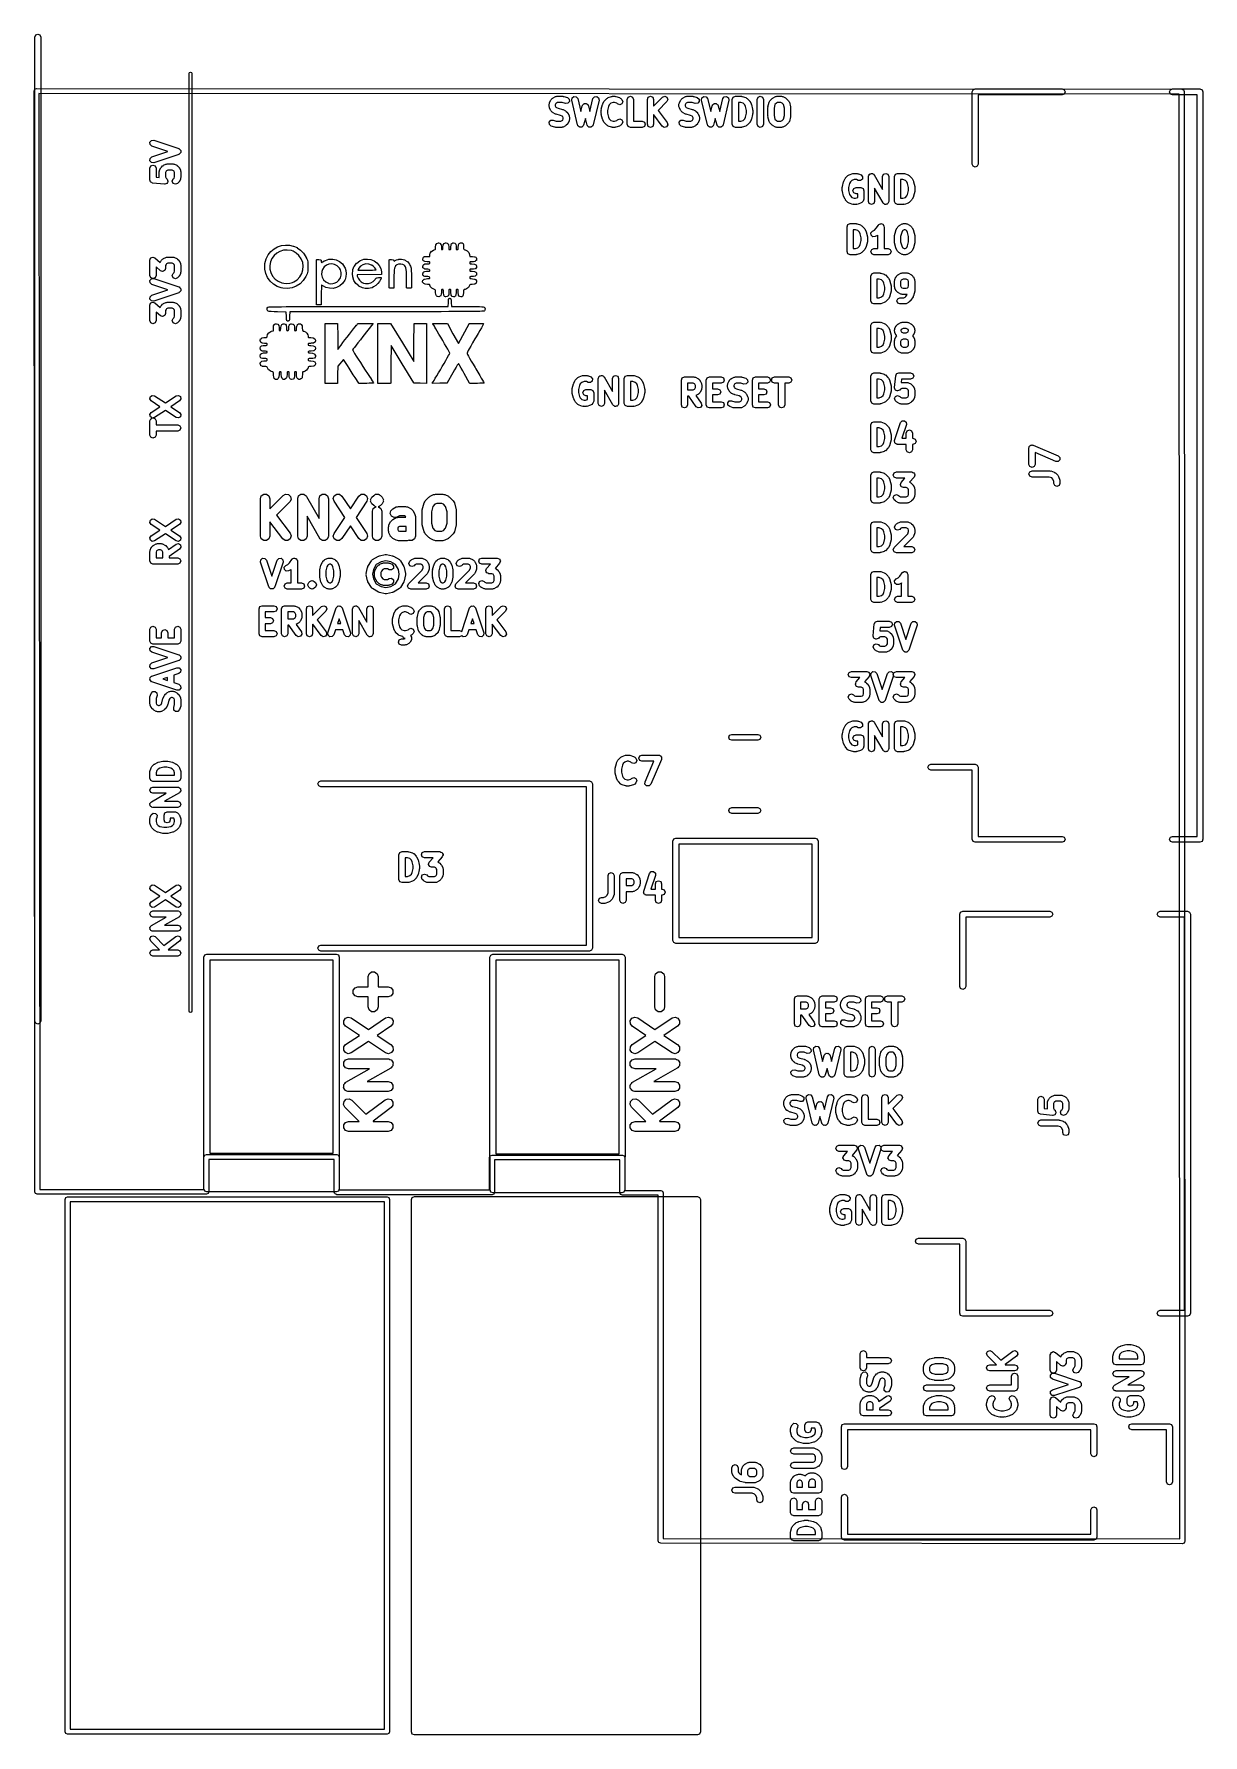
# Model space of a CAD drawing. Extents: x 111.8 to 135.3, y -132.5 to -98.3.
import ezdxf

# ---------------------------------------------------------------- set-up
doc = ezdxf.new("R2010")
doc.units = 0
doc.layers.add('BLACK', color=7, linetype='CONTINUOUS')

msp = doc.modelspace()

# ---------------------------------------------------------------- linework, layer by layer
at = {"layer": 'BLACK', "linetype": 'CONTINUOUS'}
for p, q in [((111.81, -98.41), (111.828, -98.368)), ((111.81, -118.19), (111.81, -98.41)), ((111.828, -98.368), (111.87, -98.35)), ((111.87, -98.35), (111.912, -98.368)), ((111.912, -98.368), (111.93, -98.41)), ((111.93, -98.41), (111.93, -118.19)), ((114.915, -99.14), (114.922, -99.122)), ((114.922, -99.122), (114.94, -99.115)), ((114.94, -99.115), (114.958, -99.122)), ((114.958, -99.122), (114.965, -99.14)), ((111.794, -99.494), (111.801, -99.477)), ((111.801, -99.477), (111.808, -99.459)), ((111.808, -99.459), (111.826, -99.451)), ((111.808, -99.459), (111.808, -99.459)), ((111.808, -99.459), (111.808, -99.459)), ((111.826, -99.451), (111.844, -99.444)), ((111.844, -99.444), (111.844, -99.444)), ((111.844, -99.444), (111.844, -99.444)), ((111.844, -99.444), (134.863, -99.456)), ((114.915, -117.99), (114.915, -99.14)), ((114.965, -99.14), (114.965, -117.99)), ((130.65, -99.515), (130.668, -99.473)), ((130.668, -99.473), (130.71, -99.455)), ((130.71, -99.455), (132.46, -99.455)), ((132.46, -99.455), (132.502, -99.473)), ((132.502, -99.473), (132.52, -99.515)), ((134.62, -99.515), (134.638, -99.473)), ((134.638, -99.473), (134.68, -99.455)), ((134.68, -99.455), (135.23, -99.455)), ((134.863, -99.456), (134.881, -99.463)), ((134.881, -99.463), (134.899, -99.471)), ((134.899, -99.471), (134.899, -99.471)), ((134.899, -99.471), (134.899, -99.471)), ((134.899, -99.471), (134.906, -99.488)), ((135.23, -99.455), (135.272, -99.473)), ((135.272, -99.473), (135.29, -99.515)), ((111.81, -121.62), (111.794, -99.494)), ((111.794, -99.494), (111.794, -99.494)), ((111.794, -99.494), (111.794, -99.494)), ((134.813, -99.556), (111.894, -99.544)), ((111.894, -99.544), (111.91, -121.57)), ((122.147, -99.759), (122.152, -99.746)), ((122.147, -99.806), (122.147, -99.759)), ((122.152, -99.82), (122.147, -99.806)), ((122.152, -99.746), (122.153, -99.731)), ((122.153, -99.835), (122.152, -99.82)), ((122.153, -99.731), (122.177, -99.683)), ((122.177, -99.683), (122.185, -99.677)), ((122.185, -99.677), (122.189, -99.667)), ((122.189, -99.667), (122.212, -99.643)), ((122.212, -99.643), (122.222, -99.639)), ((122.222, -99.639), (122.229, -99.632)), ((122.229, -99.632), (122.276, -99.608)), ((122.284, -99.748), (122.272, -99.774)), ((122.272, -99.774), (122.272, -99.792)), ((122.272, -99.792), (122.284, -99.817)), ((122.276, -99.608), (122.291, -99.607)), ((122.294, -99.739), (122.284, -99.748)), ((122.284, -99.817), (122.294, -99.827)), ((122.291, -99.607), (122.304, -99.601)), ((122.319, -99.726), (122.294, -99.739)), ((122.304, -99.601), (122.423, -99.601)), ((122.413, -99.726), (122.319, -99.726)), ((122.475, -99.747), (122.413, -99.726)), ((122.423, -99.601), (122.433, -99.605)), ((122.433, -99.605), (122.443, -99.604)), ((122.443, -99.604), (122.515, -99.628)), ((122.523, -99.743), (122.475, -99.747)), ((122.515, -99.628), (122.551, -99.659)), ((122.554, -99.707), (122.523, -99.743)), ((122.551, -99.659), (122.554, -99.707)), ((122.601, -99.678), (122.608, -99.631)), ((122.72, -100.178), (122.601, -99.678)), ((122.608, -99.631), (122.647, -99.603)), ((122.647, -99.603), (122.694, -99.611)), ((122.694, -99.611), (122.722, -99.649)), ((122.722, -99.649), (122.784, -99.908)), ((122.784, -99.908), (122.815, -99.79)), ((122.815, -99.79), (122.821, -99.784)), ((122.821, -99.784), (122.822, -99.775)), ((122.822, -99.775), (122.835, -99.765)), ((122.835, -99.765), (122.844, -99.752)), ((122.844, -99.752), (122.853, -99.751)), ((122.853, -99.751), (122.86, -99.746)), ((122.86, -99.746), (122.876, -99.748)), ((122.876, -99.748), (122.892, -99.746)), ((122.892, -99.746), (122.899, -99.751)), ((122.899, -99.751), (122.907, -99.752)), ((122.907, -99.752), (122.917, -99.765)), ((122.917, -99.765), (122.93, -99.775)), ((122.93, -99.775), (122.931, -99.784)), ((122.931, -99.784), (122.936, -99.79)), ((122.936, -99.79), (122.968, -99.908)), ((122.968, -99.908), (123.029, -99.649)), ((123.029, -99.649), (123.057, -99.611)), ((123.151, -99.678), (123.032, -100.178)), ((123.057, -99.611), (123.104, -99.603)), ((123.104, -99.603), (123.143, -99.631)), ((123.143, -99.631), (123.151, -99.678)), ((123.196, -99.863), (123.22, -99.768)), ((123.22, -99.768), (123.224, -99.762)), ((123.224, -99.762), (123.225, -99.755)), ((123.225, -99.755), (123.248, -99.707)), ((123.248, -99.707), (123.256, -99.7)), ((123.256, -99.7), (123.26, -99.691)), ((123.26, -99.691), (123.308, -99.643)), ((123.308, -99.643), (123.321, -99.638)), ((123.339, -99.805), (123.319, -99.886)), ((123.321, -99.638), (123.332, -99.628)), ((123.332, -99.628), (123.404, -99.604)), ((123.356, -99.772), (123.339, -99.805)), ((123.386, -99.742), (123.356, -99.772)), ((123.433, -99.726), (123.386, -99.742)), ((123.404, -99.604), (123.414, -99.605)), ((123.414, -99.605), (123.423, -99.601)), ((123.423, -99.601), (123.471, -99.601)), ((123.461, -99.726), (123.433, -99.726)), ((123.509, -99.742), (123.461, -99.726)), ((123.471, -99.601), (123.48, -99.605)), ((123.48, -99.605), (123.491, -99.604)), ((123.491, -99.604), (123.562, -99.628)), ((123.522, -99.755), (123.509, -99.742)), ((123.566, -99.774), (123.522, -99.755)), ((123.562, -99.628), (123.573, -99.638)), ((123.61, -99.755), (123.566, -99.774)), ((123.573, -99.638), (123.587, -99.643)), ((123.587, -99.643), (123.61, -99.667)), ((123.61, -99.667), (123.629, -99.711)), ((123.629, -99.711), (123.61, -99.755)), ((123.718, -99.664), (123.736, -99.62)), ((123.718, -100.164), (123.718, -99.664)), ((123.736, -99.62), (123.78, -99.601)), ((123.78, -99.601), (123.825, -99.62)), ((123.825, -99.62), (123.843, -99.664)), ((123.843, -99.664), (123.843, -100.101)), ((124.123, -99.664), (124.141, -99.62)), ((124.123, -100.164), (124.123, -99.664)), ((124.141, -99.62), (124.185, -99.601)), ((124.185, -99.601), (124.229, -99.62)), ((124.229, -99.62), (124.248, -99.664)), ((124.248, -99.799), (124.427, -99.62)), ((124.248, -99.664), (124.248, -99.799)), ((124.515, -99.708), (124.339, -99.884)), ((124.427, -99.62), (124.471, -99.601)), ((124.471, -99.601), (124.515, -99.62)), ((124.515, -99.62), (124.533, -99.664)), ((124.533, -99.664), (124.515, -99.708)), ((124.758, -99.759), (124.764, -99.746)), ((124.758, -99.806), (124.758, -99.759)), ((124.764, -99.82), (124.758, -99.806)), ((124.764, -99.746), (124.765, -99.731)), ((124.765, -99.835), (124.764, -99.82)), ((124.765, -99.731), (124.788, -99.683)), ((124.788, -99.683), (124.796, -99.677)), ((124.796, -99.677), (124.8, -99.667)), ((124.8, -99.667), (124.824, -99.643)), ((124.824, -99.643), (124.833, -99.639)), ((124.833, -99.639), (124.84, -99.632)), ((124.84, -99.632), (124.888, -99.608)), ((124.896, -99.748), (124.883, -99.774)), ((124.883, -99.774), (124.883, -99.792)), ((124.883, -99.792), (124.896, -99.817)), ((124.888, -99.608), (124.902, -99.607)), ((124.905, -99.739), (124.896, -99.748)), ((124.896, -99.817), (124.905, -99.827)), ((124.902, -99.607), (124.916, -99.601)), ((124.93, -99.726), (124.905, -99.739)), ((124.916, -99.601), (125.035, -99.601)), ((125.025, -99.726), (124.93, -99.726)), ((125.086, -99.747), (125.025, -99.726)), ((125.035, -99.601), (125.044, -99.605)), ((125.044, -99.605), (125.055, -99.604)), ((125.055, -99.604), (125.126, -99.628)), ((125.134, -99.743), (125.086, -99.747)), ((125.126, -99.628), (125.162, -99.659)), ((125.165, -99.707), (125.134, -99.743)), ((125.162, -99.659), (125.165, -99.707)), ((125.212, -99.678), (125.22, -99.631)), ((125.331, -100.178), (125.212, -99.678)), ((125.22, -99.631), (125.258, -99.603)), ((125.258, -99.603), (125.306, -99.611)), ((125.306, -99.611), (125.334, -99.649)), ((125.334, -99.649), (125.395, -99.908)), ((125.395, -99.908), (125.427, -99.79)), ((125.427, -99.79), (125.432, -99.784)), ((125.432, -99.784), (125.433, -99.775)), ((125.433, -99.775), (125.446, -99.765)), ((125.446, -99.765), (125.456, -99.752)), ((125.456, -99.752), (125.464, -99.751)), ((125.464, -99.751), (125.471, -99.746)), ((125.471, -99.746), (125.487, -99.748)), ((125.487, -99.748), (125.503, -99.746)), ((125.503, -99.746), (125.51, -99.751)), ((125.51, -99.751), (125.518, -99.752)), ((125.518, -99.752), (125.528, -99.765)), ((125.528, -99.765), (125.541, -99.775)), ((125.541, -99.775), (125.542, -99.784)), ((125.542, -99.784), (125.548, -99.79)), ((125.548, -99.79), (125.579, -99.908)), ((125.579, -99.908), (125.641, -99.649)), ((125.641, -99.649), (125.669, -99.611)), ((125.762, -99.678), (125.643, -100.178)), ((125.669, -99.611), (125.716, -99.603)), ((125.716, -99.603), (125.755, -99.631)), ((125.755, -99.631), (125.762, -99.678)), ((125.829, -99.664), (125.848, -99.62)), ((125.829, -100.164), (125.829, -99.664)), ((125.848, -99.62), (125.892, -99.601)), ((125.892, -99.601), (126.011, -99.601)), ((126.001, -99.726), (125.954, -99.726)), ((125.954, -99.726), (125.954, -100.101)), ((126.049, -99.742), (126.001, -99.726)), ((126.011, -99.601), (126.02, -99.605)), ((126.02, -99.605), (126.031, -99.604)), ((126.031, -99.604), (126.102, -99.628)), ((126.079, -99.772), (126.049, -99.742)), ((126.095, -99.805), (126.079, -99.772)), ((126.115, -99.886), (126.095, -99.805)), ((126.102, -99.628), (126.113, -99.638)), ((126.113, -99.638), (126.127, -99.643)), ((126.127, -99.643), (126.174, -99.691)), ((126.174, -99.691), (126.178, -99.7)), ((126.178, -99.7), (126.186, -99.707)), ((126.186, -99.707), (126.21, -99.755)), ((126.21, -99.755), (126.21, -99.762)), ((126.21, -99.762), (126.214, -99.768)), ((126.214, -99.768), (126.238, -99.863)), ((126.329, -99.664), (126.348, -99.62)), ((126.329, -100.164), (126.329, -99.664)), ((126.348, -99.62), (126.392, -99.601)), ((126.392, -99.601), (126.436, -99.62)), ((126.436, -99.62), (126.454, -99.664)), ((126.454, -99.664), (126.454, -100.164)), ((126.544, -99.83), (126.547, -99.823)), ((126.546, -99.815), (126.569, -99.72)), ((126.547, -99.823), (126.546, -99.815)), ((126.569, -99.72), (126.579, -99.707)), ((126.579, -99.707), (126.586, -99.691)), ((126.586, -99.691), (126.633, -99.643)), ((126.633, -99.643), (126.643, -99.639)), ((126.643, -99.639), (126.65, -99.632)), ((126.65, -99.632), (126.697, -99.608)), ((126.686, -99.767), (126.669, -99.838)), ((126.715, -99.739), (126.686, -99.767)), ((126.697, -99.608), (126.712, -99.607)), ((126.712, -99.607), (126.725, -99.601)), ((126.74, -99.726), (126.715, -99.739)), ((126.725, -99.601), (126.82, -99.601)), ((126.806, -99.726), (126.74, -99.726)), ((126.831, -99.739), (126.806, -99.726)), ((126.82, -99.601), (126.834, -99.607)), ((126.859, -99.767), (126.831, -99.739)), ((126.834, -99.607), (126.848, -99.608)), ((126.848, -99.608), (126.896, -99.632)), ((126.877, -99.838), (126.859, -99.767)), ((126.896, -99.632), (126.903, -99.639)), ((126.903, -99.639), (126.912, -99.643)), ((126.912, -99.643), (126.96, -99.691)), ((126.96, -99.691), (126.966, -99.707)), ((126.966, -99.707), (126.976, -99.72)), ((126.976, -99.72), (127, -99.815)), ((127, -99.815), (126.999, -99.823)), ((126.999, -99.823), (127.002, -99.83)), ((130.65, -100.965), (130.65, -99.515)), ((132.46, -99.575), (130.77, -99.575)), ((130.77, -99.575), (130.77, -100.965)), ((132.502, -99.557), (132.46, -99.575)), ((132.52, -99.515), (132.502, -99.557)), ((134.638, -99.557), (134.62, -99.515)), ((134.68, -99.575), (134.638, -99.557)), ((135.17, -99.575), (134.68, -99.575)), ((134.827, -128.596), (134.813, -99.556)), ((134.906, -99.488), (134.913, -99.506)), ((134.913, -99.506), (134.927, -128.646)), ((135.17, -114.475), (135.17, -99.575)), ((135.29, -99.515), (135.29, -114.535)), ((122.15, -100.12), (122.181, -100.084)), ((122.153, -100.168), (122.15, -100.12)), ((122.177, -99.882), (122.153, -99.835)), ((122.185, -99.889), (122.177, -99.882)), ((122.181, -100.084), (122.229, -100.081)), ((122.189, -99.898), (122.185, -99.889)), ((122.212, -99.922), (122.189, -99.898)), ((122.222, -99.926), (122.212, -99.922)), ((122.229, -99.934), (122.222, -99.926)), ((122.276, -99.958), (122.229, -99.934)), ((122.229, -100.081), (122.291, -100.101)), ((122.283, -99.958), (122.276, -99.958)), ((122.289, -99.962), (122.283, -99.958)), ((122.378, -99.985), (122.289, -99.962)), ((122.291, -100.101), (122.385, -100.101)), ((122.294, -99.827), (122.326, -99.843)), ((122.326, -99.843), (122.415, -99.865)), ((122.41, -100.001), (122.378, -99.985)), ((122.385, -100.101), (122.41, -100.089)), ((122.42, -100.01), (122.41, -100.001)), ((122.41, -100.089), (122.42, -100.079)), ((122.415, -99.865), (122.42, -99.869)), ((122.42, -99.869), (122.427, -99.87)), ((122.432, -100.036), (122.42, -100.01)), ((122.42, -100.079), (122.432, -100.054)), ((122.427, -99.87), (122.475, -99.894)), ((122.432, -100.054), (122.432, -100.036)), ((122.475, -99.894), (122.482, -99.901)), ((122.482, -99.901), (122.491, -99.905)), ((122.491, -99.905), (122.515, -99.929)), ((122.515, -100.16), (122.491, -100.184)), ((122.515, -99.929), (122.519, -99.939)), ((122.519, -100.151), (122.515, -100.16)), ((122.519, -99.939), (122.527, -99.945)), ((122.527, -100.144), (122.519, -100.151)), ((122.527, -99.945), (122.551, -99.993)), ((122.551, -100.096), (122.527, -100.144)), ((122.551, -99.993), (122.552, -100.007)), ((122.552, -100.082), (122.551, -100.096)), ((122.552, -100.007), (122.557, -100.021)), ((122.557, -100.068), (122.552, -100.082)), ((122.557, -100.021), (122.557, -100.068)), ((122.876, -100.049), (122.841, -100.18)), ((122.911, -100.18), (122.876, -100.049)), ((123.194, -99.878), (123.197, -99.871)), ((123.194, -99.949), (123.194, -99.878)), ((123.197, -99.957), (123.194, -99.949)), ((123.197, -99.871), (123.196, -99.863)), ((123.196, -99.965), (123.197, -99.957)), ((123.22, -100.06), (123.196, -99.965)), ((123.224, -100.066), (123.22, -100.06)), ((123.225, -100.073), (123.224, -100.066)), ((123.248, -100.12), (123.225, -100.073)), ((123.256, -100.127), (123.248, -100.12)), ((123.26, -100.136), (123.256, -100.127)), ((123.308, -100.184), (123.26, -100.136)), ((123.319, -99.886), (123.319, -99.942)), ((123.319, -99.942), (123.339, -100.023)), ((123.339, -100.023), (123.356, -100.055)), ((123.356, -100.055), (123.386, -100.085)), ((123.386, -100.085), (123.433, -100.101)), ((123.433, -100.101), (123.461, -100.101)), ((123.461, -100.101), (123.509, -100.085)), ((123.509, -100.085), (123.522, -100.072)), ((123.522, -100.072), (123.566, -100.054)), ((123.566, -100.054), (123.61, -100.072)), ((123.61, -100.16), (123.587, -100.184)), ((123.61, -100.072), (123.629, -100.116)), ((123.629, -100.116), (123.61, -100.16)), ((123.736, -100.208), (123.718, -100.164)), ((123.843, -100.101), (124.019, -100.101)), ((124.019, -100.101), (124.063, -100.119)), ((124.063, -100.119), (124.081, -100.164)), ((124.081, -100.164), (124.063, -100.208)), ((124.141, -100.208), (124.123, -100.164)), ((124.248, -100.164), (124.229, -100.208)), ((124.25, -99.973), (124.248, -99.975)), ((124.248, -99.975), (124.248, -100.164)), ((124.421, -100.201), (124.25, -99.973)), ((124.339, -99.884), (124.521, -100.126)), ((124.521, -100.126), (124.533, -100.173)), ((124.761, -100.12), (124.793, -100.084)), ((124.765, -100.168), (124.761, -100.12)), ((124.788, -99.882), (124.765, -99.835)), ((124.796, -99.889), (124.788, -99.882)), ((124.793, -100.084), (124.84, -100.081)), ((124.8, -99.898), (124.796, -99.889)), ((124.824, -99.922), (124.8, -99.898)), ((124.833, -99.926), (124.824, -99.922)), ((124.84, -99.934), (124.833, -99.926)), ((124.888, -99.958), (124.84, -99.934)), ((124.84, -100.081), (124.902, -100.101)), ((124.895, -99.958), (124.888, -99.958)), ((124.901, -99.962), (124.895, -99.958)), ((124.989, -99.985), (124.901, -99.962)), ((124.902, -100.101), (124.996, -100.101)), ((124.905, -99.827), (124.938, -99.843)), ((124.938, -99.843), (125.026, -99.865)), ((125.022, -100.001), (124.989, -99.985)), ((124.996, -100.101), (125.022, -100.089)), ((125.031, -100.01), (125.022, -100.001)), ((125.022, -100.089), (125.031, -100.079)), ((125.026, -99.865), (125.032, -99.869)), ((125.044, -100.036), (125.031, -100.01)), ((125.031, -100.079), (125.044, -100.054)), ((125.032, -99.869), (125.039, -99.87)), ((125.039, -99.87), (125.087, -99.894)), ((125.044, -100.054), (125.044, -100.036)), ((125.087, -99.894), (125.093, -99.901)), ((125.093, -99.901), (125.103, -99.905)), ((125.103, -99.905), (125.127, -99.929)), ((125.127, -100.16), (125.103, -100.184)), ((125.127, -99.929), (125.131, -99.939)), ((125.131, -100.151), (125.127, -100.16)), ((125.131, -99.939), (125.138, -99.945)), ((125.138, -100.144), (125.131, -100.151)), ((125.138, -99.945), (125.162, -99.993)), ((125.162, -100.096), (125.138, -100.144)), ((125.162, -99.993), (125.163, -100.007)), ((125.163, -100.082), (125.162, -100.096)), ((125.163, -100.007), (125.169, -100.021)), ((125.169, -100.068), (125.163, -100.082)), ((125.169, -100.021), (125.169, -100.068)), ((125.487, -100.049), (125.452, -100.18)), ((125.522, -100.18), (125.487, -100.049)), ((125.848, -100.208), (125.829, -100.164)), ((125.954, -100.101), (126.001, -100.101)), ((126.001, -100.101), (126.049, -100.085)), ((126.049, -100.085), (126.079, -100.055)), ((126.079, -100.055), (126.095, -100.023)), ((126.095, -100.023), (126.115, -99.942)), ((126.115, -99.942), (126.115, -99.886)), ((126.174, -100.136), (126.127, -100.184)), ((126.178, -100.127), (126.174, -100.136)), ((126.186, -100.12), (126.178, -100.127)), ((126.21, -100.073), (126.186, -100.12)), ((126.214, -100.06), (126.21, -100.066)), ((126.21, -100.066), (126.21, -100.073)), ((126.238, -99.965), (126.214, -100.06)), ((126.238, -99.863), (126.237, -99.871)), ((126.237, -99.871), (126.24, -99.878)), ((126.24, -99.949), (126.237, -99.957)), ((126.237, -99.957), (126.238, -99.965)), ((126.24, -99.878), (126.24, -99.949)), ((126.348, -100.208), (126.329, -100.164)), ((126.454, -100.164), (126.436, -100.208)), ((126.544, -99.997), (126.544, -99.83)), ((126.547, -100.004), (126.544, -99.997)), ((126.546, -100.012), (126.547, -100.004)), ((126.569, -100.107), (126.546, -100.012)), ((126.579, -100.121), (126.569, -100.107)), ((126.586, -100.136), (126.579, -100.121)), ((126.633, -100.184), (126.586, -100.136)), ((126.669, -99.838), (126.669, -99.989)), ((126.669, -99.989), (126.686, -100.06)), ((126.686, -100.06), (126.715, -100.089)), ((126.715, -100.089), (126.74, -100.101)), ((126.74, -100.101), (126.806, -100.101)), ((126.806, -100.101), (126.831, -100.089)), ((126.831, -100.089), (126.859, -100.06)), ((126.859, -100.06), (126.877, -99.989)), ((126.877, -99.989), (126.877, -99.838)), ((126.96, -100.136), (126.912, -100.184)), ((126.966, -100.121), (126.96, -100.136)), ((126.976, -100.107), (126.966, -100.121)), ((127, -100.012), (126.976, -100.107)), ((127.002, -99.997), (126.999, -100.004)), ((126.999, -100.004), (127, -100.012)), ((127.002, -99.83), (127.002, -99.997)), ((114.124, -100.525), (114.156, -100.489)), ((114.156, -100.489), (114.203, -100.486)), ((114.203, -100.486), (114.703, -100.653)), ((122.189, -100.199), (122.153, -100.168)), ((122.261, -100.223), (122.189, -100.199)), ((122.271, -100.222), (122.261, -100.223)), ((122.28, -100.226), (122.271, -100.222)), ((122.4, -100.226), (122.28, -100.226)), ((122.413, -100.221), (122.4, -100.226)), ((122.427, -100.22), (122.413, -100.221)), ((122.475, -100.196), (122.427, -100.22)), ((122.482, -100.188), (122.475, -100.196)), ((122.491, -100.184), (122.482, -100.188)), ((122.725, -100.186), (122.72, -100.178)), ((122.726, -100.195), (122.725, -100.186)), ((122.739, -100.204), (122.726, -100.195)), ((122.748, -100.217), (122.739, -100.204)), ((122.757, -100.218), (122.748, -100.217)), ((122.764, -100.224), (122.757, -100.218)), ((122.78, -100.222), (122.764, -100.224)), ((122.795, -100.224), (122.78, -100.222)), ((122.803, -100.219), (122.795, -100.224)), ((122.812, -100.218), (122.803, -100.219)), ((122.821, -100.206), (122.812, -100.218)), ((122.834, -100.196), (122.821, -100.206)), ((122.835, -100.187), (122.834, -100.196)), ((122.841, -100.18), (122.835, -100.187)), ((122.916, -100.187), (122.911, -100.18)), ((122.918, -100.196), (122.916, -100.187)), ((122.93, -100.206), (122.918, -100.196)), ((122.94, -100.218), (122.93, -100.206)), ((122.949, -100.219), (122.94, -100.218)), ((122.956, -100.224), (122.949, -100.219)), ((122.972, -100.222), (122.956, -100.224)), ((122.987, -100.224), (122.972, -100.222)), ((122.994, -100.218), (122.987, -100.224)), ((123.004, -100.217), (122.994, -100.218)), ((123.013, -100.204), (123.004, -100.217)), ((123.025, -100.195), (123.013, -100.204)), ((123.026, -100.186), (123.025, -100.195)), ((123.032, -100.178), (123.026, -100.186)), ((123.321, -100.19), (123.308, -100.184)), ((123.332, -100.199), (123.321, -100.19)), ((123.404, -100.223), (123.332, -100.199)), ((123.414, -100.222), (123.404, -100.223)), ((123.423, -100.226), (123.414, -100.222)), ((123.471, -100.226), (123.423, -100.226)), ((123.48, -100.222), (123.471, -100.226)), ((123.491, -100.223), (123.48, -100.222)), ((123.562, -100.199), (123.491, -100.223)), ((123.573, -100.19), (123.562, -100.199)), ((123.587, -100.184), (123.573, -100.19)), ((123.78, -100.226), (123.736, -100.208)), ((124.019, -100.226), (123.78, -100.226)), ((124.063, -100.208), (124.019, -100.226)), ((124.185, -100.226), (124.141, -100.208)), ((124.229, -100.208), (124.185, -100.226)), ((124.462, -100.226), (124.421, -100.201)), ((124.508, -100.214), (124.462, -100.226)), ((124.533, -100.173), (124.508, -100.214)), ((124.801, -100.199), (124.765, -100.168)), ((124.872, -100.223), (124.801, -100.199)), ((124.882, -100.222), (124.872, -100.223)), ((124.892, -100.226), (124.882, -100.222)), ((125.011, -100.226), (124.892, -100.226)), ((125.024, -100.221), (125.011, -100.226)), ((125.039, -100.22), (125.024, -100.221)), ((125.087, -100.196), (125.039, -100.22)), ((125.093, -100.188), (125.087, -100.196)), ((125.103, -100.184), (125.093, -100.188)), ((125.337, -100.186), (125.331, -100.178)), ((125.338, -100.195), (125.337, -100.186)), ((125.35, -100.204), (125.338, -100.195)), ((125.359, -100.217), (125.35, -100.204)), ((125.368, -100.218), (125.359, -100.217)), ((125.376, -100.224), (125.368, -100.218)), ((125.391, -100.222), (125.376, -100.224)), ((125.406, -100.224), (125.391, -100.222)), ((125.414, -100.219), (125.406, -100.224)), ((125.423, -100.218), (125.414, -100.219)), ((125.433, -100.206), (125.423, -100.218)), ((125.445, -100.196), (125.433, -100.206)), ((125.447, -100.187), (125.445, -100.196)), ((125.452, -100.18), (125.447, -100.187)), ((125.528, -100.187), (125.522, -100.18)), ((125.529, -100.196), (125.528, -100.187)), ((125.542, -100.206), (125.529, -100.196)), ((125.551, -100.218), (125.542, -100.206)), ((125.56, -100.219), (125.551, -100.218)), ((125.568, -100.224), (125.56, -100.219)), ((125.583, -100.222), (125.568, -100.224)), ((125.598, -100.224), (125.583, -100.222)), ((125.606, -100.218), (125.598, -100.224)), ((125.615, -100.217), (125.606, -100.218)), ((125.624, -100.204), (125.615, -100.217)), ((125.636, -100.195), (125.624, -100.204)), ((125.638, -100.186), (125.636, -100.195)), ((125.643, -100.178), (125.638, -100.186)), ((125.892, -100.226), (125.848, -100.208)), ((126.011, -100.226), (125.892, -100.226)), ((126.02, -100.222), (126.011, -100.226)), ((126.031, -100.223), (126.02, -100.222)), ((126.102, -100.199), (126.031, -100.223)), ((126.113, -100.19), (126.102, -100.199)), ((126.127, -100.184), (126.113, -100.19)), ((126.392, -100.226), (126.348, -100.208)), ((126.436, -100.208), (126.392, -100.226)), ((126.643, -100.188), (126.633, -100.184)), ((126.65, -100.196), (126.643, -100.188)), ((126.697, -100.22), (126.65, -100.196)), ((126.712, -100.221), (126.697, -100.22)), ((126.725, -100.226), (126.712, -100.221)), ((126.82, -100.226), (126.725, -100.226)), ((126.834, -100.221), (126.82, -100.226)), ((126.848, -100.22), (126.834, -100.221)), ((126.896, -100.196), (126.848, -100.22)), ((126.903, -100.188), (126.896, -100.196)), ((126.912, -100.184), (126.903, -100.188)), ((114.128, -100.573), (114.124, -100.525)), ((114.164, -100.605), (114.128, -100.573)), ((114.128, -100.851), (114.164, -100.819)), ((114.486, -100.712), (114.164, -100.605)), ((114.164, -100.819), (114.486, -100.712)), ((114.703, -100.771), (114.203, -100.938)), ((114.703, -100.653), (114.707, -100.656)), ((114.707, -100.768), (114.703, -100.771)), ((114.707, -100.656), (114.712, -100.656)), ((114.712, -100.768), (114.707, -100.768)), ((114.712, -100.656), (114.725, -100.671)), ((114.725, -100.753), (114.712, -100.768)), ((114.725, -100.671), (114.74, -100.684)), ((114.74, -100.74), (114.725, -100.753)), ((114.74, -100.684), (114.74, -100.689)), ((114.74, -100.689), (114.743, -100.692)), ((114.743, -100.732), (114.74, -100.735)), ((114.74, -100.735), (114.74, -100.74)), ((114.743, -100.692), (114.742, -100.712)), ((114.742, -100.712), (114.743, -100.732)), ((114.121, -101.045), (114.139, -101.001)), ((114.121, -101.283), (114.121, -101.045)), ((114.124, -100.898), (114.128, -100.851)), ((114.156, -100.934), (114.124, -100.898)), ((114.139, -101.001), (114.184, -100.983)), ((114.203, -100.938), (114.156, -100.934)), ((114.184, -100.983), (114.228, -101.001)), ((114.228, -101.001), (114.246, -101.045)), ((114.246, -101.045), (114.246, -101.227)), ((114.312, -101.117), (114.317, -101.103)), ((114.312, -101.233), (114.312, -101.117)), ((114.317, -101.103), (114.318, -101.089)), ((114.318, -101.089), (114.342, -101.041)), ((114.342, -101.041), (114.35, -101.034)), ((114.35, -101.034), (114.354, -101.025)), ((114.354, -101.025), (114.378, -101.001)), ((114.378, -101.001), (114.387, -100.997)), ((114.387, -100.997), (114.394, -100.989)), ((114.394, -100.989), (114.441, -100.966)), ((114.449, -101.106), (114.437, -101.131)), ((114.437, -101.131), (114.437, -101.221)), ((114.441, -100.966), (114.456, -100.964)), ((114.459, -101.097), (114.449, -101.106)), ((114.456, -100.964), (114.469, -100.959)), ((114.484, -101.084), (114.459, -101.097)), ((114.469, -100.959), (114.588, -100.959)), ((114.574, -101.084), (114.484, -101.084)), ((114.599, -101.097), (114.574, -101.084)), ((114.588, -100.959), (114.602, -100.964)), ((114.609, -101.106), (114.599, -101.097)), ((114.602, -100.964), (114.616, -100.966)), ((114.621, -101.131), (114.609, -101.106)), ((114.616, -100.966), (114.664, -100.989)), ((114.621, -101.221), (114.621, -101.131)), ((114.664, -100.989), (114.671, -100.997)), ((114.671, -100.997), (114.68, -101.001)), ((114.68, -101.001), (114.704, -101.025)), ((114.704, -101.025), (114.708, -101.034)), ((114.708, -101.034), (114.716, -101.041)), ((114.716, -101.041), (114.74, -101.089)), ((114.74, -101.089), (114.741, -101.103)), ((114.741, -101.103), (114.746, -101.117)), ((114.746, -101.117), (114.746, -101.236)), ((128.154, -101.193), (128.168, -101.188)), ((128.168, -101.188), (128.179, -101.178)), ((128.179, -101.178), (128.25, -101.154)), ((128.25, -101.154), (128.26, -101.155)), ((128.26, -101.155), (128.27, -101.151)), ((128.27, -101.151), (128.341, -101.151)), ((128.341, -101.151), (128.355, -101.157)), ((128.355, -101.157), (128.369, -101.158)), ((128.369, -101.158), (128.417, -101.182)), ((128.417, -101.182), (128.448, -101.218)), ((128.567, -101.197), (128.577, -101.184)), ((128.577, -101.184), (128.583, -101.169)), ((128.583, -101.169), (128.591, -101.166)), ((128.591, -101.166), (128.596, -101.159)), ((128.596, -101.159), (128.612, -101.157)), ((128.612, -101.157), (128.627, -101.151)), ((128.627, -101.151), (128.635, -101.154)), ((128.635, -101.154), (128.644, -101.153)), ((128.644, -101.153), (128.656, -101.163)), ((128.656, -101.163), (128.671, -101.169)), ((128.671, -101.169), (128.675, -101.177)), ((128.675, -101.177), (128.681, -101.183)), ((128.681, -101.183), (128.85, -101.478)), ((128.85, -101.214), (128.869, -101.169)), ((128.869, -101.169), (128.913, -101.151)), ((128.913, -101.151), (128.957, -101.169)), ((128.957, -101.169), (128.975, -101.214)), ((129.088, -101.214), (129.107, -101.169)), ((129.107, -101.169), (129.151, -101.151)), ((129.151, -101.151), (129.27, -101.151)), ((129.27, -101.151), (129.28, -101.155)), ((129.28, -101.155), (129.29, -101.154)), ((129.29, -101.154), (129.361, -101.178)), ((129.361, -101.178), (129.372, -101.188)), ((129.372, -101.188), (129.386, -101.193)), ((130.668, -101.007), (130.65, -100.965)), ((130.71, -101.025), (130.668, -101.007)), ((130.752, -101.007), (130.71, -101.025)), ((130.77, -100.965), (130.752, -101.007)), ((114.129, -101.303), (114.121, -101.283)), ((114.135, -101.323), (114.129, -101.303)), ((114.138, -101.324), (114.135, -101.323)), ((114.139, -101.328), (114.138, -101.324)), ((114.159, -101.336), (114.139, -101.328)), ((114.177, -101.346), (114.159, -101.336)), ((114.416, -101.369), (114.177, -101.346)), ((114.246, -101.227), (114.312, -101.233)), ((114.419, -101.368), (114.416, -101.369)), ((114.422, -101.37), (114.419, -101.368)), ((114.441, -101.362), (114.422, -101.37)), ((114.437, -101.221), (114.449, -101.246)), ((114.461, -101.356), (114.441, -101.362)), ((114.449, -101.246), (114.466, -101.263)), ((114.463, -101.353), (114.461, -101.356)), ((114.466, -101.351), (114.463, -101.353)), ((114.466, -101.263), (114.467, -101.266)), ((114.474, -101.332), (114.466, -101.351)), ((114.467, -101.266), (114.47, -101.268)), ((114.47, -101.268), (114.476, -101.288)), ((114.484, -101.313), (114.474, -101.332)), ((114.476, -101.288), (114.484, -101.307)), ((114.484, -101.307), (114.483, -101.31)), ((114.483, -101.31), (114.484, -101.313)), ((114.574, -101.307), (114.592, -101.263)), ((114.592, -101.351), (114.574, -101.307)), ((114.592, -101.263), (114.609, -101.246)), ((114.636, -101.37), (114.592, -101.351)), ((114.609, -101.246), (114.621, -101.221)), ((114.68, -101.351), (114.636, -101.37)), ((114.704, -101.328), (114.68, -101.351)), ((114.708, -101.318), (114.704, -101.328)), ((114.716, -101.311), (114.708, -101.318)), ((114.74, -101.264), (114.716, -101.311)), ((114.741, -101.249), (114.74, -101.264)), ((114.746, -101.236), (114.741, -101.249)), ((128.041, -101.428), (128.044, -101.421)), ((128.041, -101.499), (128.041, -101.428)), ((128.044, -101.507), (128.041, -101.499)), ((128.043, -101.413), (128.067, -101.318)), ((128.044, -101.421), (128.043, -101.413)), ((128.043, -101.515), (128.044, -101.507)), ((128.067, -101.61), (128.043, -101.515)), ((128.067, -101.318), (128.071, -101.312)), ((128.071, -101.305), (128.095, -101.257)), ((128.071, -101.312), (128.071, -101.305)), ((128.095, -101.257), (128.103, -101.25)), ((128.103, -101.25), (128.107, -101.241)), ((128.107, -101.241), (128.154, -101.193)), ((128.186, -101.355), (128.166, -101.436)), ((128.166, -101.436), (128.166, -101.492)), ((128.166, -101.492), (128.186, -101.573)), ((128.202, -101.322), (128.186, -101.355)), ((128.232, -101.292), (128.202, -101.322)), ((128.28, -101.276), (128.232, -101.292)), ((128.255, -101.499), (128.273, -101.455)), ((128.273, -101.544), (128.255, -101.499)), ((128.273, -101.455), (128.318, -101.437)), ((128.327, -101.276), (128.28, -101.276)), ((128.318, -101.437), (128.413, -101.437)), ((128.361, -101.293), (128.327, -101.276)), ((128.409, -101.297), (128.361, -101.293)), ((128.445, -101.265), (128.409, -101.297)), ((128.413, -101.437), (128.457, -101.455)), ((128.448, -101.218), (128.445, -101.265)), ((128.457, -101.455), (128.475, -101.499)), ((128.475, -101.499), (128.475, -101.666)), ((128.565, -101.214), (128.568, -101.206)), ((128.565, -101.714), (128.565, -101.214)), ((128.568, -101.206), (128.567, -101.197)), ((128.859, -101.745), (128.69, -101.449)), ((128.69, -101.449), (128.69, -101.714)), ((128.85, -101.478), (128.85, -101.214)), ((128.975, -101.214), (128.975, -101.714)), ((129.088, -101.714), (129.088, -101.214)), ((129.26, -101.276), (129.213, -101.276)), ((129.213, -101.276), (129.213, -101.651)), ((129.308, -101.292), (129.26, -101.276)), ((129.338, -101.322), (129.308, -101.292)), ((129.354, -101.355), (129.338, -101.322)), ((129.374, -101.436), (129.354, -101.355)), ((129.354, -101.573), (129.374, -101.492)), ((129.374, -101.492), (129.374, -101.436)), ((129.386, -101.193), (129.433, -101.241)), ((129.433, -101.241), (129.437, -101.25)), ((129.437, -101.25), (129.445, -101.257)), ((129.445, -101.257), (129.469, -101.305)), ((129.469, -101.305), (129.469, -101.312)), ((129.469, -101.312), (129.473, -101.318)), ((129.473, -101.318), (129.497, -101.413)), ((129.497, -101.515), (129.473, -101.61)), ((129.497, -101.413), (129.496, -101.421)), ((129.496, -101.421), (129.499, -101.428)), ((129.499, -101.499), (129.496, -101.507)), ((129.496, -101.507), (129.497, -101.515)), ((129.499, -101.428), (129.499, -101.499)), ((128.071, -101.616), (128.067, -101.61)), ((128.071, -101.623), (128.071, -101.616)), ((128.095, -101.67), (128.071, -101.623)), ((128.103, -101.677), (128.095, -101.67)), ((128.107, -101.686), (128.103, -101.677)), ((128.154, -101.734), (128.107, -101.686)), ((128.168, -101.74), (128.154, -101.734)), ((128.179, -101.749), (128.168, -101.74)), ((128.25, -101.773), (128.179, -101.749)), ((128.186, -101.573), (128.202, -101.605)), ((128.202, -101.605), (128.232, -101.635)), ((128.232, -101.635), (128.28, -101.651)), ((128.26, -101.772), (128.25, -101.773)), ((128.27, -101.776), (128.26, -101.772)), ((128.318, -101.776), (128.27, -101.776)), ((128.318, -101.562), (128.273, -101.544)), ((128.28, -101.651), (128.307, -101.651)), ((128.307, -101.651), (128.35, -101.637)), ((128.35, -101.562), (128.318, -101.562)), ((128.327, -101.772), (128.318, -101.776)), ((128.337, -101.773), (128.327, -101.772)), ((128.409, -101.749), (128.337, -101.773)), ((128.35, -101.637), (128.35, -101.562)), ((128.42, -101.74), (128.409, -101.749)), ((128.433, -101.734), (128.42, -101.74)), ((128.457, -101.71), (128.433, -101.734)), ((128.475, -101.666), (128.457, -101.71)), ((128.583, -101.758), (128.565, -101.714)), ((128.627, -101.776), (128.583, -101.758)), ((128.671, -101.758), (128.627, -101.776)), ((128.69, -101.714), (128.671, -101.758)), ((128.865, -101.75), (128.859, -101.745)), ((128.869, -101.758), (128.865, -101.75)), ((128.884, -101.764), (128.869, -101.758)), ((128.896, -101.774), (128.884, -101.764)), ((128.905, -101.773), (128.896, -101.774)), ((128.913, -101.776), (128.905, -101.773)), ((128.928, -101.77), (128.913, -101.776)), ((128.944, -101.768), (128.928, -101.77)), ((128.949, -101.761), (128.944, -101.768)), ((128.957, -101.758), (128.949, -101.761)), ((128.963, -101.743), (128.957, -101.758)), ((128.973, -101.73), (128.963, -101.743)), ((128.975, -101.714), (128.972, -101.722)), ((128.972, -101.722), (128.973, -101.73)), ((129.107, -101.758), (129.088, -101.714)), ((129.151, -101.776), (129.107, -101.758)), ((129.27, -101.776), (129.151, -101.776)), ((129.213, -101.651), (129.26, -101.651)), ((129.26, -101.651), (129.308, -101.635)), ((129.28, -101.772), (129.27, -101.776)), ((129.29, -101.773), (129.28, -101.772)), ((129.361, -101.749), (129.29, -101.773)), ((129.308, -101.635), (129.338, -101.605)), ((129.338, -101.605), (129.354, -101.573)), ((129.372, -101.74), (129.361, -101.749)), ((129.386, -101.734), (129.372, -101.74)), ((129.433, -101.686), (129.386, -101.734)), ((129.437, -101.677), (129.433, -101.686)), ((129.445, -101.67), (129.437, -101.677)), ((129.469, -101.623), (129.445, -101.67)), ((129.473, -101.61), (129.469, -101.616)), ((129.469, -101.616), (129.469, -101.623)), ((128.136, -102.224), (128.154, -102.179)), ((128.154, -102.179), (128.199, -102.161)), ((128.199, -102.161), (128.318, -102.161)), ((128.318, -102.161), (128.327, -102.165)), ((128.327, -102.165), (128.337, -102.164)), ((128.337, -102.164), (128.409, -102.188)), ((128.409, -102.188), (128.42, -102.198)), ((128.42, -102.198), (128.433, -102.203)), ((128.433, -102.203), (128.481, -102.251)), ((128.721, -102.255), (128.766, -102.189)), ((128.766, -102.189), (128.771, -102.185)), ((128.771, -102.185), (128.773, -102.179)), ((128.773, -102.179), (128.79, -102.173)), ((128.79, -102.173), (128.805, -102.162)), ((128.805, -102.162), (128.812, -102.164)), ((128.812, -102.164), (128.818, -102.161)), ((128.818, -102.161), (128.834, -102.168)), ((128.834, -102.168), (128.852, -102.172)), ((128.852, -102.172), (128.856, -102.177)), ((128.856, -102.177), (128.862, -102.179)), ((128.862, -102.179), (128.869, -102.196)), ((128.869, -102.196), (128.879, -102.211)), ((128.879, -102.211), (128.878, -102.218)), ((129.154, -102.227), (129.178, -102.203)), ((129.178, -102.203), (129.188, -102.199)), ((129.188, -102.199), (129.194, -102.192)), ((129.194, -102.192), (129.242, -102.168)), ((129.242, -102.168), (129.257, -102.167)), ((129.257, -102.167), (129.27, -102.161)), ((129.27, -102.161), (129.318, -102.161)), ((129.318, -102.161), (129.331, -102.167)), ((129.331, -102.167), (129.346, -102.168)), ((129.346, -102.168), (129.393, -102.192)), ((129.393, -102.192), (129.4, -102.199)), ((129.4, -102.199), (129.409, -102.203)), ((129.409, -102.203), (129.433, -102.227)), ((119.889, -102.559), (119.891, -102.558)), ((119.891, -102.558), (119.892, -102.557)), ((119.892, -102.557), (119.921, -102.546)), ((119.921, -102.546), (119.922, -102.546)), ((119.922, -102.546), (119.923, -102.546)), ((119.923, -102.546), (119.929, -102.546)), ((119.929, -102.546), (119.93, -102.546)), ((119.93, -102.546), (119.931, -102.546)), ((119.931, -102.546), (119.956, -102.554)), ((119.956, -102.554), (119.957, -102.555)), ((119.957, -102.555), (119.959, -102.557)), ((119.959, -102.557), (119.974, -102.582)), ((120.038, -102.559), (120.039, -102.558)), ((120.039, -102.558), (120.068, -102.546)), ((120.068, -102.546), (120.069, -102.546)), ((120.069, -102.546), (120.069, -102.546)), ((120.069, -102.546), (120.077, -102.546)), ((120.077, -102.546), (120.078, -102.546)), ((120.078, -102.546), (120.079, -102.546)), ((120.079, -102.546), (120.104, -102.554)), ((120.104, -102.554), (120.106, -102.555)), ((120.106, -102.555), (120.107, -102.557)), ((120.107, -102.557), (120.123, -102.582)), ((120.189, -102.56), (120.19, -102.558)), ((120.19, -102.558), (120.211, -102.547)), ((120.211, -102.547), (120.212, -102.547)), ((120.212, -102.547), (120.213, -102.547)), ((120.213, -102.547), (120.225, -102.546)), ((120.225, -102.546), (120.226, -102.546)), ((120.226, -102.546), (120.226, -102.546)), ((120.226, -102.546), (120.252, -102.552)), ((120.252, -102.552), (120.253, -102.553)), ((120.253, -102.553), (120.255, -102.554)), ((120.255, -102.554), (120.27, -102.573)), ((120.34, -102.559), (120.341, -102.558)), ((120.341, -102.558), (120.363, -102.546)), ((120.363, -102.546), (120.364, -102.546)), ((120.364, -102.546), (120.365, -102.546)), ((120.365, -102.546), (120.367, -102.546)), ((120.367, -102.546), (120.368, -102.546)), ((120.368, -102.546), (120.368, -102.546)), ((120.368, -102.546), (120.396, -102.549)), ((120.396, -102.549), (120.397, -102.549)), ((120.397, -102.549), (120.399, -102.549)), ((120.399, -102.549), (120.415, -102.561)), ((128.136, -102.724), (128.136, -102.224)), ((128.307, -102.286), (128.261, -102.286)), ((128.261, -102.286), (128.261, -102.661)), ((128.355, -102.302), (128.307, -102.286)), ((128.385, -102.332), (128.355, -102.302)), ((128.402, -102.365), (128.385, -102.332)), ((128.422, -102.446), (128.402, -102.365)), ((128.402, -102.583), (128.422, -102.502)), ((128.422, -102.502), (128.422, -102.446)), ((128.481, -102.251), (128.485, -102.26)), ((128.485, -102.26), (128.493, -102.267)), ((128.493, -102.267), (128.516, -102.315)), ((128.516, -102.315), (128.517, -102.322)), ((128.517, -102.322), (128.521, -102.328)), ((128.521, -102.328), (128.545, -102.423)), ((128.545, -102.525), (128.521, -102.62)), ((128.545, -102.423), (128.544, -102.431)), ((128.544, -102.431), (128.547, -102.438)), ((128.547, -102.509), (128.544, -102.517)), ((128.544, -102.517), (128.545, -102.525)), ((128.547, -102.438), (128.547, -102.509)), ((128.615, -102.347), (128.647, -102.311)), ((128.619, -102.394), (128.615, -102.347)), ((128.655, -102.426), (128.619, -102.394)), ((128.647, -102.311), (128.685, -102.291)), ((128.703, -102.422), (128.655, -102.426)), ((128.685, -102.291), (128.721, -102.255)), ((128.75, -102.399), (128.703, -102.422)), ((128.755, -102.393), (128.75, -102.399)), ((128.755, -102.661), (128.755, -102.393)), ((128.878, -102.218), (128.88, -102.224)), ((128.88, -102.224), (128.88, -102.661)), ((129.088, -102.414), (129.091, -102.407)), ((129.088, -102.533), (129.088, -102.414)), ((129.091, -102.541), (129.088, -102.533)), ((129.09, -102.399), (129.114, -102.304)), ((129.091, -102.407), (129.09, -102.399)), ((129.09, -102.548), (129.091, -102.541)), ((129.114, -102.644), (129.09, -102.548)), ((129.114, -102.304), (129.118, -102.298)), ((129.118, -102.298), (129.119, -102.291)), ((129.119, -102.291), (129.143, -102.243)), ((129.143, -102.243), (129.15, -102.237)), ((129.15, -102.237), (129.154, -102.227)), ((129.234, -102.341), (129.213, -102.422)), ((129.213, -102.422), (129.213, -102.526)), ((129.213, -102.526), (129.234, -102.607)), ((129.25, -102.308), (129.234, -102.341)), ((129.259, -102.299), (129.25, -102.308)), ((129.285, -102.286), (129.259, -102.299)), ((129.303, -102.286), (129.285, -102.286)), ((129.328, -102.299), (129.303, -102.286)), ((129.338, -102.308), (129.328, -102.299)), ((129.354, -102.341), (129.338, -102.308)), ((129.374, -102.422), (129.354, -102.341)), ((129.354, -102.607), (129.374, -102.526)), ((129.374, -102.526), (129.374, -102.422)), ((129.433, -102.227), (129.437, -102.237)), ((129.437, -102.237), (129.445, -102.243)), ((129.445, -102.243), (129.469, -102.291)), ((129.469, -102.291), (129.469, -102.298)), ((129.469, -102.298), (129.473, -102.304)), ((129.473, -102.304), (129.497, -102.399)), ((129.497, -102.548), (129.473, -102.644)), ((129.497, -102.399), (129.496, -102.407)), ((129.496, -102.407), (129.499, -102.414)), ((129.499, -102.533), (129.496, -102.541)), ((129.496, -102.541), (129.497, -102.548)), ((129.499, -102.414), (129.499, -102.533)), ((114.121, -102.895), (114.13, -102.874)), ((114.121, -103.204), (114.121, -102.895)), ((114.13, -102.874), (114.137, -102.854)), ((114.137, -102.854), (114.139, -102.853)), ((114.139, -102.851), (114.16, -102.842)), ((114.139, -102.853), (114.139, -102.851)), ((114.16, -102.842), (114.18, -102.832)), ((114.18, -102.832), (114.182, -102.833)), ((114.182, -102.833), (114.184, -102.832)), ((114.184, -102.832), (114.204, -102.841)), ((114.204, -102.841), (114.225, -102.848)), ((114.225, -102.848), (114.33, -102.939)), ((114.35, -102.908), (114.354, -102.898)), ((114.354, -102.898), (114.378, -102.874)), ((114.378, -102.874), (114.387, -102.87)), ((114.387, -102.87), (114.394, -102.863)), ((114.394, -102.863), (114.441, -102.839)), ((114.441, -102.839), (114.456, -102.838)), ((114.456, -102.838), (114.469, -102.832)), ((114.469, -102.832), (114.588, -102.832)), ((114.588, -102.832), (114.602, -102.838)), ((114.602, -102.838), (114.616, -102.839)), ((114.616, -102.839), (114.664, -102.863)), ((114.664, -102.863), (114.671, -102.87)), ((114.671, -102.87), (114.68, -102.874)), ((114.68, -102.874), (114.704, -102.898)), ((114.704, -102.898), (114.708, -102.908)), ((116.436, -102.96), (116.461, -102.869)), ((116.461, -102.868), (116.501, -102.79)), ((116.461, -102.869), (116.461, -102.868)), ((116.461, -102.869), (116.461, -102.869)), ((116.501, -102.79), (116.502, -102.79)), ((116.502, -102.789), (116.554, -102.723)), ((116.502, -102.79), (116.502, -102.789)), ((116.575, -102.863), (116.546, -102.93)), ((116.554, -102.723), (116.555, -102.723)), ((116.555, -102.723), (116.618, -102.67)), ((116.555, -102.723), (116.555, -102.723)), ((116.618, -102.804), (116.575, -102.863)), ((116.618, -102.669), (116.689, -102.63)), ((116.618, -102.67), (116.618, -102.669)), ((116.618, -102.67), (116.618, -102.67)), ((116.672, -102.755), (116.618, -102.804)), ((116.736, -102.719), (116.672, -102.755)), ((116.689, -102.63), (116.69, -102.63)), ((116.69, -102.629), (116.766, -102.603)), ((116.69, -102.63), (116.69, -102.629)), ((116.808, -102.697), (116.736, -102.719)), ((116.766, -102.603), (116.766, -102.603)), ((116.766, -102.603), (116.767, -102.603)), ((116.767, -102.603), (116.846, -102.591)), ((116.885, -102.691), (116.808, -102.697)), ((116.846, -102.591), (116.846, -102.591)), ((116.846, -102.591), (116.847, -102.591)), ((116.847, -102.591), (116.927, -102.593)), ((116.967, -102.703), (116.885, -102.691)), ((116.927, -102.593), (116.927, -102.594)), ((116.927, -102.594), (116.928, -102.594)), ((116.928, -102.594), (117.006, -102.611)), ((117, -102.715), (116.967, -102.703)), ((117.064, -102.752), (117, -102.715)), ((117.006, -102.611), (117.007, -102.611)), ((117.007, -102.611), (117.007, -102.611)), ((117.007, -102.611), (117.082, -102.643)), ((117.12, -102.804), (117.064, -102.752)), ((117.082, -102.643), (117.082, -102.644)), ((117.082, -102.644), (117.082, -102.644)), ((117.082, -102.644), (117.151, -102.691)), ((117.165, -102.869), (117.12, -102.804)), ((117.151, -102.691), (117.151, -102.692)), ((117.151, -102.692), (117.151, -102.692)), ((117.151, -102.692), (117.211, -102.756)), ((117.195, -102.942), (117.165, -102.869)), ((117.211, -102.756), (117.211, -102.756)), ((117.211, -102.756), (117.212, -102.756)), ((117.212, -102.756), (117.258, -102.831)), ((117.258, -102.831), (117.258, -102.832)), ((117.258, -102.832), (117.258, -102.832)), ((117.258, -102.832), (117.276, -102.869)), ((117.276, -102.869), (117.276, -102.869)), ((117.276, -102.869), (117.276, -102.869)), ((117.276, -102.869), (117.288, -102.898)), ((117.288, -102.898), (117.288, -102.899)), ((117.288, -102.899), (117.288, -102.899)), ((117.288, -102.899), (117.295, -102.927)), ((117.474, -102.889), (117.475, -102.886)), ((117.474, -103.181), (117.474, -102.889)), ((117.475, -102.886), (117.479, -102.884)), ((117.479, -102.884), (117.521, -102.884)), ((117.521, -102.884), (117.521, -102.884)), ((117.521, -102.884), (117.521, -102.884)), ((117.521, -102.884), (117.549, -102.886)), ((117.549, -102.886), (117.55, -102.886)), ((117.55, -102.886), (117.551, -102.886)), ((117.551, -102.886), (117.563, -102.893)), ((117.563, -102.893), (117.563, -102.893)), ((117.563, -102.893), (117.563, -102.893)), ((117.563, -102.893), (117.564, -102.895)), ((117.564, -102.895), (117.565, -102.896)), ((117.565, -102.896), (117.565, -102.896)), ((117.565, -102.896), (117.565, -102.897)), ((117.565, -102.897), (117.568, -102.913)), ((117.651, -102.9), (117.723, -102.877)), ((117.723, -102.877), (117.724, -102.877)), ((117.724, -102.876), (117.797, -102.873)), ((117.724, -102.877), (117.724, -102.876)), ((117.797, -102.873), (117.798, -102.873)), ((117.798, -102.873), (117.798, -102.873)), ((117.798, -102.873), (117.869, -102.888)), ((117.869, -102.888), (117.869, -102.889)), ((117.869, -102.889), (117.87, -102.889)), ((117.87, -102.889), (117.935, -102.921)), ((118.358, -102.901), (118.426, -102.878)), ((118.426, -102.878), (118.426, -102.878)), ((118.426, -102.878), (118.427, -102.878)), ((118.427, -102.878), (118.496, -102.873)), ((118.496, -102.873), (118.497, -102.873)), ((118.497, -102.873), (118.497, -102.873)), ((118.497, -102.873), (118.565, -102.885)), ((118.565, -102.885), (118.566, -102.885)), ((118.566, -102.885), (118.566, -102.885)), ((118.566, -102.885), (118.63, -102.911)), ((118.934, -102.889), (118.936, -102.886)), ((118.934, -103.45), (118.934, -102.889)), ((118.936, -102.886), (118.939, -102.884)), ((118.939, -102.884), (118.982, -102.884)), ((118.982, -102.884), (118.982, -102.885)), ((118.982, -102.885), (118.982, -102.884)), ((118.982, -102.884), (119.011, -102.887)), ((119.011, -102.887), (119.012, -102.887)), ((119.012, -102.887), (119.013, -102.888)), ((119.013, -102.888), (119.026, -102.896)), ((119.026, -102.896), (119.026, -102.896)), ((119.026, -102.896), (119.026, -102.896)), ((119.026, -102.896), (119.027, -102.897)), ((119.027, -102.897), (119.028, -102.899)), ((119.028, -102.899), (119.028, -102.899)), ((119.028, -102.899), (119.028, -102.899)), ((119.028, -102.899), (119.029, -102.905)), ((119.032, -102.914), (119.079, -102.891)), ((119.079, -102.891), (119.08, -102.891)), ((119.08, -102.891), (119.12, -102.879)), ((119.08, -102.891), (119.08, -102.891)), ((119.12, -102.879), (119.121, -102.879)), ((119.121, -102.878), (119.16, -102.875)), ((119.121, -102.879), (119.121, -102.878)), ((119.16, -102.875), (119.16, -102.875)), ((119.16, -102.875), (119.16, -102.875)), ((119.16, -102.875), (119.179, -102.876)), ((119.179, -102.876), (119.18, -102.876)), ((119.18, -102.876), (119.18, -102.876)), ((119.18, -102.876), (119.244, -102.891)), ((119.244, -102.891), (119.244, -102.891)), ((119.244, -102.891), (119.245, -102.892)), ((119.245, -102.892), (119.297, -102.924)), ((119.607, -102.882), (119.613, -102.85)), ((119.607, -102.883), (119.607, -102.882)), ((119.607, -102.885), (119.607, -102.883)), ((119.618, -102.907), (119.607, -102.885)), ((119.613, -102.847), (119.621, -102.834)), ((119.613, -102.848), (119.613, -102.847)), ((119.613, -102.849), (119.613, -102.848)), ((119.613, -102.848), (119.613, -102.848)), ((119.613, -102.85), (119.613, -102.849)), ((119.613, -102.849), (119.613, -102.849)), ((119.621, -102.834), (119.622, -102.833)), ((119.622, -102.833), (119.623, -102.832)), ((119.623, -102.832), (119.636, -102.825)), ((119.636, -102.825), (119.637, -102.825)), ((119.637, -102.825), (119.638, -102.824)), ((119.638, -102.824), (119.663, -102.821)), ((119.663, -102.821), (119.663, -102.821)), ((119.663, -102.821), (119.663, -102.821)), ((119.663, -102.821), (119.69, -102.821)), ((119.69, -102.821), (119.69, -102.821)), ((119.69, -102.821), (119.69, -102.821)), ((119.69, -102.821), (119.749, -102.821)), ((119.749, -102.789), (119.759, -102.75)), ((119.749, -102.79), (119.749, -102.789)), ((119.749, -102.821), (119.749, -102.79)), ((119.749, -102.79), (119.749, -102.79)), ((119.759, -102.75), (119.76, -102.75)), ((119.76, -102.749), (119.785, -102.715)), ((119.76, -102.75), (119.76, -102.749)), ((119.785, -102.715), (119.786, -102.715)), ((119.786, -102.715), (119.787, -102.714)), ((119.787, -102.714), (119.823, -102.692)), ((119.823, -102.692), (119.823, -102.691)), ((119.823, -102.691), (119.824, -102.691)), ((119.824, -102.691), (119.837, -102.687)), ((119.837, -102.687), (119.855, -102.682)), ((119.837, -102.687), (119.837, -102.687)), ((119.837, -102.687), (119.837, -102.687)), ((119.855, -102.682), (119.863, -102.674)), ((119.863, -102.674), (119.865, -102.654)), ((119.865, -102.654), (119.866, -102.635)), ((119.866, -102.634), (119.871, -102.589)), ((119.866, -102.635), (119.866, -102.634)), ((119.866, -102.635), (119.866, -102.635)), ((119.871, -102.589), (119.872, -102.588)), ((119.872, -102.587), (119.889, -102.559)), ((119.872, -102.588), (119.872, -102.587)), ((119.974, -102.582), (119.974, -102.583)), ((119.974, -102.583), (119.975, -102.584)), ((119.975, -102.584), (119.981, -102.628)), ((119.981, -102.628), (119.981, -102.628)), ((119.981, -102.628), (119.981, -102.629)), ((119.981, -102.629), (119.982, -102.64)), ((119.982, -102.64), (119.983, -102.669)), ((119.983, -102.669), (119.987, -102.68)), ((119.987, -102.68), (119.996, -102.683)), ((119.996, -102.683), (119.997, -102.683)), ((119.997, -102.683), (120.007, -102.681)), ((120.007, -102.681), (120.012, -102.672)), ((120.012, -102.672), (120.014, -102.647)), ((120.014, -102.636), (120.019, -102.59)), ((120.014, -102.647), (120.014, -102.636)), ((120.014, -102.636), (120.014, -102.636)), ((120.014, -102.636), (120.014, -102.636)), ((120.019, -102.59), (120.02, -102.589)), ((120.02, -102.588), (120.037, -102.56)), ((120.02, -102.589), (120.02, -102.588)), ((120.037, -102.56), (120.038, -102.559)), ((120.123, -102.582), (120.123, -102.583)), ((120.123, -102.583), (120.123, -102.584)), ((120.123, -102.584), (120.129, -102.628)), ((120.129, -102.628), (120.129, -102.628)), ((120.129, -102.628), (120.129, -102.629)), ((120.129, -102.629), (120.13, -102.64)), ((120.13, -102.64), (120.131, -102.669)), ((120.131, -102.669), (120.135, -102.68)), ((120.135, -102.68), (120.144, -102.683)), ((120.144, -102.683), (120.151, -102.683)), ((120.151, -102.683), (120.164, -102.682)), ((120.164, -102.682), (120.17, -102.676)), ((120.17, -102.676), (120.172, -102.658)), ((120.172, -102.658), (120.173, -102.632)), ((120.173, -102.632), (120.176, -102.588)), ((120.173, -102.632), (120.173, -102.632)), ((120.173, -102.632), (120.173, -102.632)), ((120.176, -102.587), (120.188, -102.561)), ((120.176, -102.588), (120.176, -102.587)), ((120.176, -102.588), (120.176, -102.588)), ((120.188, -102.561), (120.189, -102.56)), ((120.27, -102.573), (120.27, -102.574)), ((120.27, -102.574), (120.271, -102.575)), ((120.271, -102.575), (120.277, -102.611)), ((120.277, -102.611), (120.277, -102.612)), ((120.277, -102.612), (120.277, -102.612)), ((120.277, -102.612), (120.278, -102.632)), ((120.278, -102.632), (120.278, -102.632)), ((120.278, -102.632), (120.278, -102.632)), ((120.278, -102.632), (120.279, -102.664)), ((120.279, -102.664), (120.282, -102.678)), ((120.282, -102.678), (120.289, -102.683)), ((120.289, -102.683), (120.299, -102.683)), ((120.299, -102.683), (120.313, -102.682)), ((120.313, -102.682), (120.318, -102.675)), ((120.318, -102.675), (120.321, -102.654)), ((120.321, -102.64), (120.325, -102.592)), ((120.321, -102.654), (120.321, -102.64)), ((120.321, -102.64), (120.321, -102.64)), ((120.321, -102.64), (120.321, -102.64)), ((120.325, -102.592), (120.326, -102.591)), ((120.326, -102.59), (120.339, -102.56)), ((120.326, -102.591), (120.326, -102.59)), ((120.339, -102.56), (120.34, -102.559)), ((120.415, -102.561), (120.416, -102.562)), ((120.416, -102.562), (120.417, -102.563)), ((120.417, -102.563), (120.424, -102.588)), ((120.424, -102.588), (120.424, -102.588)), ((120.424, -102.588), (120.424, -102.589)), ((120.424, -102.589), (120.426, -102.624)), ((120.426, -102.624), (120.426, -102.624)), ((120.426, -102.624), (120.426, -102.625)), ((120.426, -102.625), (120.427, -102.659)), ((120.427, -102.659), (120.43, -102.676)), ((120.43, -102.676), (120.437, -102.683)), ((120.437, -102.683), (120.454, -102.687)), ((120.454, -102.687), (120.456, -102.688)), ((120.456, -102.688), (120.456, -102.688)), ((120.456, -102.688), (120.457, -102.688)), ((120.457, -102.688), (120.501, -102.707)), ((120.501, -102.707), (120.501, -102.707)), ((120.501, -102.707), (120.502, -102.708)), ((120.502, -102.708), (120.534, -102.742)), ((120.534, -102.742), (120.534, -102.743)), ((120.534, -102.743), (120.535, -102.744)), ((120.535, -102.744), (120.549, -102.784)), ((120.549, -102.784), (120.549, -102.784)), ((120.549, -102.784), (120.549, -102.785)), ((120.549, -102.785), (120.555, -102.821)), ((120.555, -102.821), (120.605, -102.821)), ((120.605, -102.821), (120.606, -102.821)), ((120.606, -102.821), (120.606, -102.821)), ((120.606, -102.821), (120.649, -102.825)), ((120.649, -102.825), (120.65, -102.825)), ((120.65, -102.825), (120.651, -102.825)), ((120.651, -102.825), (120.676, -102.837)), ((120.676, -102.837), (120.677, -102.838)), ((120.677, -102.838), (120.679, -102.839)), ((120.679, -102.839), (120.689, -102.861)), ((120.69, -102.875), (120.685, -102.9)), ((120.689, -102.861), (120.689, -102.862)), ((120.689, -102.862), (120.69, -102.863)), ((120.69, -102.863), (120.691, -102.873)), ((120.691, -102.873), (120.69, -102.874)), ((120.69, -102.874), (120.69, -102.875)), ((128.154, -102.768), (128.136, -102.724)), ((128.199, -102.786), (128.154, -102.768)), ((128.318, -102.786), (128.199, -102.786)), ((128.261, -102.661), (128.307, -102.661)), ((128.307, -102.661), (128.355, -102.645)), ((128.327, -102.782), (128.318, -102.786)), ((128.337, -102.783), (128.327, -102.782)), ((128.409, -102.759), (128.337, -102.783)), ((128.355, -102.645), (128.385, -102.615)), ((128.385, -102.615), (128.402, -102.583)), ((128.42, -102.75), (128.409, -102.759)), ((128.433, -102.744), (128.42, -102.75)), ((128.481, -102.696), (128.433, -102.744)), ((128.485, -102.687), (128.481, -102.696)), ((128.493, -102.68), (128.485, -102.687)), ((128.516, -102.633), (128.493, -102.68)), ((128.517, -102.626), (128.516, -102.633)), ((128.521, -102.62), (128.517, -102.626)), ((128.612, -102.724), (128.631, -102.679)), ((128.631, -102.768), (128.612, -102.724)), ((128.631, -102.679), (128.675, -102.661)), ((128.675, -102.786), (128.631, -102.768)), ((128.675, -102.661), (128.755, -102.661)), ((128.818, -102.786), (128.675, -102.786)), ((128.96, -102.786), (128.818, -102.786)), ((128.88, -102.661), (128.96, -102.661)), ((128.96, -102.661), (129.005, -102.679)), ((129.005, -102.768), (128.96, -102.786)), ((129.005, -102.679), (129.023, -102.724)), ((129.023, -102.724), (129.005, -102.768)), ((129.118, -102.649), (129.114, -102.644)), ((129.119, -102.656), (129.118, -102.649)), ((129.143, -102.704), (129.119, -102.656)), ((129.15, -102.711), (129.143, -102.704)), ((129.154, -102.72), (129.15, -102.711)), ((129.178, -102.744), (129.154, -102.72)), ((129.188, -102.748), (129.178, -102.744)), ((129.194, -102.756), (129.188, -102.748)), ((129.242, -102.78), (129.194, -102.756)), ((129.234, -102.607), (129.25, -102.639)), ((129.257, -102.781), (129.242, -102.78)), ((129.25, -102.639), (129.259, -102.649)), ((129.27, -102.786), (129.257, -102.781)), ((129.259, -102.649), (129.285, -102.661)), ((129.318, -102.786), (129.27, -102.786)), ((129.285, -102.661), (129.303, -102.661)), ((129.303, -102.661), (129.328, -102.649)), ((129.331, -102.781), (129.318, -102.786)), ((129.328, -102.649), (129.338, -102.639)), ((129.346, -102.78), (129.331, -102.781)), ((129.338, -102.639), (129.354, -102.607)), ((129.393, -102.756), (129.346, -102.78)), ((129.4, -102.748), (129.393, -102.756)), ((129.409, -102.744), (129.4, -102.748)), ((129.433, -102.72), (129.409, -102.744)), ((129.437, -102.711), (129.433, -102.72)), ((129.445, -102.704), (129.437, -102.711)), ((129.469, -102.656), (129.445, -102.704)), ((129.473, -102.644), (129.469, -102.649)), ((129.469, -102.649), (129.469, -102.656)), ((114.139, -103.248), (114.121, -103.204)), ((114.246, -103.204), (114.228, -103.248)), ((114.333, -103.108), (114.246, -103.032)), ((114.246, -103.032), (114.246, -103.204)), ((114.33, -102.939), (114.342, -102.914)), ((114.354, -103.116), (114.333, -103.108)), ((114.342, -102.914), (114.35, -102.908)), ((114.374, -103.124), (114.354, -103.116)), ((114.376, -103.123), (114.374, -103.124)), ((114.378, -103.124), (114.376, -103.123)), ((114.398, -103.114), (114.378, -103.124)), ((114.418, -103.106), (114.398, -103.114)), ((114.419, -103.104), (114.418, -103.106)), ((114.421, -103.103), (114.419, -103.104)), ((114.428, -103.082), (114.421, -103.103)), ((114.437, -103.061), (114.428, -103.082)), ((114.449, -102.979), (114.437, -103.005)), ((114.437, -103.005), (114.437, -103.061)), ((114.459, -102.97), (114.449, -102.979)), ((114.484, -102.957), (114.459, -102.97)), ((114.574, -102.957), (114.484, -102.957)), ((114.599, -102.97), (114.574, -102.957)), ((114.574, -103.204), (114.592, -103.16)), ((114.592, -103.248), (114.574, -103.204)), ((114.592, -103.16), (114.609, -103.143)), ((114.609, -102.979), (114.599, -102.97)), ((114.621, -103.005), (114.609, -102.979)), ((114.609, -103.143), (114.621, -103.118)), ((114.621, -103.118), (114.621, -103.005)), ((114.704, -103.225), (114.68, -103.248)), ((114.708, -103.215), (114.704, -103.225)), ((114.708, -102.908), (114.716, -102.914)), ((114.716, -103.208), (114.708, -103.215)), ((114.716, -102.914), (114.74, -102.962)), ((114.74, -103.161), (114.716, -103.208)), ((114.74, -102.962), (114.741, -102.977)), ((114.741, -103.146), (114.74, -103.161)), ((114.741, -102.977), (114.746, -102.99)), ((114.746, -103.133), (114.741, -103.146)), ((114.746, -102.99), (114.746, -103.133)), ((116.432, -102.989), (116.435, -102.96)), ((116.432, -103.002), (116.432, -102.989)), ((116.432, -102.989), (116.432, -102.989)), ((116.432, -102.989), (116.432, -102.989)), ((116.433, -103.076), (116.432, -103.002)), ((116.433, -103.077), (116.433, -103.076)), ((116.453, -103.162), (116.433, -103.077)), ((116.433, -103.077), (116.433, -103.077)), ((116.435, -102.96), (116.436, -102.96)), ((116.436, -102.96), (116.436, -102.96)), ((116.454, -103.162), (116.453, -103.162)), ((116.454, -103.163), (116.454, -103.162)), ((116.49, -103.243), (116.454, -103.163)), ((116.546, -102.93), (116.532, -103.002)), ((116.532, -103.002), (116.535, -103.079)), ((116.535, -103.079), (116.553, -103.145)), ((116.553, -103.145), (116.589, -103.214)), ((116.589, -103.214), (116.64, -103.274)), ((117.082, -103.288), (117.136, -103.231)), ((117.136, -103.231), (117.176, -103.164)), ((117.176, -103.164), (117.2, -103.09)), ((117.206, -103.014), (117.195, -102.942)), ((117.2, -103.09), (117.206, -103.014)), ((117.258, -103.223), (117.207, -103.302)), ((117.266, -103.207), (117.258, -103.222)), ((117.258, -103.222), (117.258, -103.222)), ((117.258, -103.222), (117.258, -103.223)), ((117.281, -103.173), (117.266, -103.207)), ((117.266, -103.207), (117.266, -103.207)), ((117.266, -103.207), (117.266, -103.207)), ((117.291, -103.145), (117.281, -103.173)), ((117.281, -103.173), (117.281, -103.173)), ((117.281, -103.173), (117.281, -103.173)), ((117.296, -103.115), (117.291, -103.144)), ((117.291, -103.144), (117.291, -103.145)), ((117.291, -103.145), (117.291, -103.145)), ((117.295, -102.927), (117.295, -102.927)), ((117.295, -102.927), (117.295, -102.927)), ((117.295, -102.927), (117.298, -102.96)), ((117.298, -103.078), (117.296, -103.115)), ((117.296, -103.115), (117.296, -103.115)), ((117.296, -103.115), (117.296, -103.115)), ((117.298, -102.96), (117.298, -102.961)), ((117.298, -102.961), (117.298, -102.961)), ((117.298, -102.961), (117.299, -103.006)), ((117.299, -103.027), (117.298, -103.078)), ((117.298, -103.078), (117.298, -103.078)), ((117.298, -103.078), (117.298, -103.078)), ((117.299, -103.006), (117.299, -103.006)), ((117.299, -103.006), (117.299, -103.006)), ((117.299, -103.006), (117.299, -103.027)), ((117.299, -103.027), (117.299, -103.027)), ((117.299, -103.027), (117.299, -103.027)), ((117.474, -103.789), (117.474, -103.181)), ((117.568, -102.913), (117.568, -102.914)), ((117.568, -102.914), (117.568, -102.914)), ((117.568, -102.914), (117.569, -102.921)), ((117.569, -102.921), (117.572, -102.943)), ((117.572, -102.943), (117.577, -102.946)), ((117.579, -103.122), (117.573, -103.181)), ((117.573, -103.181), (117.586, -103.238)), ((117.577, -102.946), (117.587, -102.938)), ((117.594, -103.081), (117.579, -103.122)), ((117.586, -103.238), (117.615, -103.289)), ((117.587, -102.937), (117.601, -102.927)), ((117.587, -102.938), (117.587, -102.937)), ((117.587, -102.938), (117.587, -102.938)), ((117.628, -103.032), (117.594, -103.081)), ((117.601, -102.926), (117.627, -102.911)), ((117.601, -102.927), (117.601, -102.926)), ((117.601, -102.927), (117.601, -102.927)), ((117.627, -102.911), (117.65, -102.9)), ((117.627, -102.911), (117.627, -102.911)), ((117.627, -102.911), (117.627, -102.911)), ((117.672, -102.996), (117.628, -103.032)), ((117.65, -102.9), (117.65, -102.9)), ((117.65, -102.9), (117.651, -102.9)), ((117.723, -102.976), (117.672, -102.996)), ((117.778, -102.971), (117.723, -102.976)), ((117.834, -102.981), (117.778, -102.971)), ((117.887, -103.009), (117.834, -102.981)), ((117.934, -103.054), (117.887, -103.009)), ((117.954, -103.087), (117.934, -103.054)), ((117.935, -102.921), (117.935, -102.922)), ((117.935, -102.922), (117.936, -102.922)), ((117.936, -102.922), (117.992, -102.97)), ((117.952, -103.25), (117.968, -103.196)), ((117.969, -103.14), (117.954, -103.087)), ((117.968, -103.196), (117.969, -103.14)), ((117.992, -102.97), (117.992, -102.971)), ((117.992, -102.971), (117.993, -102.971)), ((117.993, -102.971), (118.037, -103.034)), ((118.037, -103.034), (118.037, -103.034)), ((118.037, -103.034), (118.037, -103.034)), ((118.037, -103.034), (118.047, -103.055)), ((118.06, -103.228), (118.046, -103.282)), ((118.047, -103.055), (118.047, -103.055)), ((118.047, -103.055), (118.047, -103.056)), ((118.047, -103.056), (118.061, -103.105)), ((118.065, -103.166), (118.06, -103.227)), ((118.06, -103.227), (118.06, -103.227)), ((118.06, -103.227), (118.06, -103.228)), ((118.061, -103.105), (118.061, -103.105)), ((118.061, -103.105), (118.061, -103.106)), ((118.061, -103.106), (118.065, -103.165)), ((118.065, -103.165), (118.065, -103.165)), ((118.065, -103.165), (118.065, -103.166)), ((118.194, -103.167), (118.202, -103.1)), ((118.194, -103.168), (118.194, -103.167)), ((118.194, -103.167), (118.194, -103.167)), ((118.199, -103.229), (118.194, -103.168)), ((118.199, -103.23), (118.199, -103.229)), ((118.199, -103.231), (118.199, -103.23)), ((118.221, -103.303), (118.199, -103.231)), ((118.202, -103.1), (118.203, -103.087)), ((118.203, -103.087), (118.204, -103.087)), ((118.204, -103.086), (118.232, -103.016)), ((118.204, -103.087), (118.204, -103.086)), ((118.232, -103.016), (118.233, -103.015)), ((118.232, -103.016), (118.232, -103.016)), ((118.233, -103.015), (118.279, -102.957)), ((118.279, -102.957), (118.279, -102.956)), ((118.279, -102.956), (118.28, -102.956)), ((118.28, -102.956), (118.343, -102.91)), ((118.775, -103.185), (118.287, -103.191)), ((118.287, -103.191), (118.292, -103.219)), ((118.292, -103.219), (118.307, -103.257)), ((118.313, -103.074), (118.301, -103.096)), ((118.301, -103.096), (118.484, -103.096)), ((118.318, -103.065), (118.313, -103.074)), ((118.356, -103.019), (118.318, -103.065)), ((118.343, -102.909), (118.357, -102.902)), ((118.343, -102.91), (118.343, -102.909)), ((118.343, -102.909), (118.343, -102.909)), ((118.406, -102.988), (118.356, -103.019)), ((118.357, -102.902), (118.358, -102.902)), ((118.358, -102.902), (118.358, -102.901)), ((118.462, -102.972), (118.406, -102.988)), ((118.521, -102.973), (118.462, -102.972)), ((118.484, -103.096), (118.545, -103.096)), ((118.578, -102.993), (118.521, -102.973)), ((118.545, -103.096), (118.598, -103.094)), ((118.584, -102.996), (118.578, -102.993)), ((118.614, -103.018), (118.584, -102.996)), ((118.598, -103.094), (118.639, -103.092)), ((118.642, -103.046), (118.614, -103.018)), ((118.63, -102.911), (118.63, -102.911)), ((118.63, -102.911), (118.63, -102.911)), ((118.63, -102.911), (118.686, -102.95)), ((118.639, -103.092), (118.665, -103.09)), ((118.662, -103.073), (118.642, -103.046)), ((118.668, -103.089), (118.662, -103.073)), ((118.665, -103.09), (118.668, -103.089)), ((118.686, -102.95), (118.686, -102.951)), ((118.686, -102.951), (118.687, -102.951)), ((118.687, -102.951), (118.732, -103.001)), ((118.732, -103.001), (118.732, -103.002)), ((118.732, -103.002), (118.733, -103.002)), ((118.733, -103.002), (118.764, -103.062)), ((118.764, -103.062), (118.764, -103.063)), ((118.764, -103.063), (118.764, -103.063)), ((118.764, -103.063), (118.778, -103.13)), ((118.776, -103.185), (118.775, -103.185)), ((118.775, -103.185), (118.775, -103.185)), ((118.777, -103.185), (118.776, -103.185)), ((118.779, -103.184), (118.777, -103.185)), ((118.778, -103.13), (118.778, -103.131)), ((118.778, -103.131), (118.778, -103.131)), ((118.778, -103.131), (118.778, -103.136)), ((118.778, -103.136), (118.778, -103.136)), ((118.778, -103.136), (118.778, -103.136)), ((118.778, -103.136), (118.78, -103.18)), ((118.78, -103.182), (118.779, -103.184)), ((118.779, -103.184), (118.779, -103.184)), ((118.779, -103.184), (118.779, -103.184)), ((118.78, -103.18), (118.78, -103.18)), ((118.78, -103.18), (118.78, -103.18)), ((118.78, -103.18), (118.78, -103.182)), ((119.029, -102.905), (119.032, -102.914)), ((119.031, -103.141), (119.029, -103.205)), ((119.029, -103.205), (119.029, -103.265)), ((119.035, -103.093), (119.031, -103.141)), ((119.041, -103.058), (119.035, -103.093)), ((119.05, -103.032), (119.041, -103.058)), ((119.063, -103.011), (119.05, -103.032)), ((119.08, -102.994), (119.063, -103.011)), ((119.087, -102.988), (119.08, -102.994)), ((119.122, -102.975), (119.087, -102.988)), ((119.164, -102.973), (119.122, -102.975)), ((119.205, -102.981), (119.164, -102.973)), ((119.237, -102.998), (119.205, -102.981)), ((119.246, -103.007), (119.237, -102.998)), ((119.259, -103.027), (119.246, -103.007)), ((119.269, -103.052), (119.259, -103.027)), ((119.276, -103.086), (119.269, -103.052)), ((119.281, -103.132), (119.276, -103.086)), ((119.283, -103.194), (119.281, -103.132)), ((119.284, -103.273), (119.283, -103.194)), ((119.297, -102.924), (119.298, -102.925)), ((119.298, -102.925), (119.299, -102.925)), ((119.299, -102.925), (119.34, -102.975)), ((119.34, -102.975), (119.34, -102.976)), ((119.34, -102.976), (119.34, -102.976)), ((119.34, -102.976), (119.35, -102.994)), ((119.35, -102.994), (119.35, -102.994)), ((119.35, -102.994), (119.35, -102.994)), ((119.35, -102.994), (119.36, -103.015)), ((119.36, -103.015), (119.36, -103.015)), ((119.36, -103.015), (119.36, -103.015)), ((119.36, -103.015), (119.367, -103.034)), ((119.367, -103.034), (119.367, -103.034)), ((119.367, -103.034), (119.367, -103.034)), ((119.367, -103.034), (119.372, -103.055)), ((119.372, -103.055), (119.372, -103.055)), ((119.372, -103.055), (119.372, -103.055)), ((119.372, -103.055), (119.375, -103.081)), ((119.375, -103.081), (119.375, -103.082)), ((119.375, -103.082), (119.375, -103.082)), ((119.375, -103.082), (119.377, -103.117)), ((119.377, -103.117), (119.377, -103.117)), ((119.377, -103.117), (119.377, -103.117)), ((119.377, -103.117), (119.378, -103.166)), ((119.378, -103.166), (119.378, -103.166)), ((119.378, -103.166), (119.378, -103.166)), ((119.378, -103.166), (119.378, -103.23)), ((119.378, -103.23), (119.378, -103.23)), ((119.378, -103.23), (119.378, -103.23)), ((119.378, -103.23), (119.378, -103.251)), ((119.606, -103.023), (119.616, -102.999)), ((119.606, -103.025), (119.606, -103.023)), ((119.606, -103.026), (119.606, -103.025)), ((119.611, -103.048), (119.606, -103.026)), ((119.606, -103.171), (119.616, -103.147)), ((119.606, -103.173), (119.606, -103.171)), ((119.606, -103.174), (119.606, -103.173)), ((119.611, -103.196), (119.606, -103.174)), ((119.612, -103.049), (119.611, -103.048)), ((119.612, -103.197), (119.611, -103.196)), ((119.612, -103.05), (119.612, -103.049)), ((119.612, -103.049), (119.612, -103.049)), ((119.613, -103.051), (119.612, -103.05)), ((119.612, -103.198), (119.612, -103.197)), ((119.612, -103.199), (119.612, -103.198)), ((119.613, -103.199), (119.612, -103.199)), ((119.613, -103.052), (119.613, -103.051)), ((119.625, -103.064), (119.613, -103.052)), ((119.613, -103.2), (119.613, -103.199)), ((119.625, -103.212), (119.613, -103.2)), ((119.616, -102.999), (119.617, -102.999)), ((119.616, -103.147), (119.617, -103.147)), ((119.617, -102.998), (119.617, -102.997)), ((119.617, -102.997), (119.618, -102.997)), ((119.617, -102.999), (119.617, -102.998)), ((119.617, -103.146), (119.617, -103.145)), ((119.617, -103.145), (119.618, -103.145)), ((119.617, -103.147), (119.617, -103.146)), ((119.619, -102.908), (119.618, -102.907)), ((119.618, -102.997), (119.631, -102.981)), ((119.618, -102.997), (119.618, -102.997)), ((119.618, -103.145), (119.631, -103.13)), ((119.618, -103.145), (119.618, -103.145)), ((119.621, -102.909), (119.619, -102.908)), ((119.649, -102.922), (119.621, -102.909)), ((119.626, -103.065), (119.625, -103.064)), ((119.626, -103.213), (119.625, -103.212)), ((119.627, -103.065), (119.626, -103.065)), ((119.627, -103.214), (119.626, -103.213)), ((119.649, -103.073), (119.627, -103.065)), ((119.649, -103.221), (119.627, -103.214)), ((119.631, -102.981), (119.632, -102.981)), ((119.631, -103.13), (119.632, -103.129)), ((119.632, -102.981), (119.633, -102.98)), ((119.632, -103.128), (119.65, -103.12)), ((119.632, -103.129), (119.632, -103.128)), ((119.633, -102.98), (119.651, -102.972)), ((119.65, -102.922), (119.649, -102.922)), ((119.65, -103.073), (119.649, -103.073)), ((119.65, -103.221), (119.649, -103.221)), ((119.651, -102.922), (119.65, -102.922)), ((119.688, -103.076), (119.65, -103.073)), ((119.65, -103.073), (119.65, -103.073)), ((119.65, -103.12), (119.651, -103.12)), ((119.688, -103.225), (119.65, -103.221)), ((119.65, -103.221), (119.65, -103.221)), ((119.698, -102.926), (119.651, -102.922)), ((119.651, -102.972), (119.651, -102.972)), ((119.651, -102.972), (119.652, -102.972)), ((119.651, -103.12), (119.652, -103.12)), ((119.652, -102.972), (119.682, -102.969)), ((119.652, -103.12), (119.681, -103.117)), ((119.681, -103.117), (119.681, -103.117)), ((119.681, -103.117), (119.682, -103.117)), ((119.682, -102.969), (119.682, -102.969)), ((119.682, -102.969), (119.682, -102.969)), ((119.682, -102.969), (119.696, -102.969)), ((119.682, -103.117), (119.697, -103.117)), ((119.712, -103.078), (119.688, -103.076)), ((119.688, -103.076), (119.688, -103.076)), ((119.688, -103.076), (119.688, -103.076)), ((119.712, -103.226), (119.688, -103.225)), ((119.688, -103.225), (119.688, -103.225)), ((119.688, -103.225), (119.688, -103.225)), ((119.696, -102.969), (119.729, -102.968)), ((119.697, -103.117), (119.73, -103.117)), ((119.699, -102.926), (119.698, -102.926)), ((119.698, -102.926), (119.698, -102.926)), ((119.723, -102.926), (119.699, -102.926)), ((119.735, -103.082), (119.712, -103.078)), ((119.735, -103.23), (119.712, -103.226)), ((119.742, -102.929), (119.723, -102.926)), ((119.729, -102.968), (119.744, -102.965)), ((119.73, -103.117), (119.744, -103.114)), ((119.744, -103.088), (119.735, -103.082)), ((119.744, -103.236), (119.735, -103.23)), ((119.748, -102.935), (119.742, -102.929)), ((119.744, -102.965), (119.748, -102.959)), ((119.747, -103.099), (119.744, -103.088)), ((119.744, -103.114), (119.748, -103.109)), ((119.747, -103.248), (119.744, -103.236)), ((119.748, -103.109), (119.747, -103.099)), ((119.749, -102.948), (119.748, -102.935)), ((119.748, -102.959), (119.749, -102.948)), ((120.554, -102.937), (120.553, -102.947)), ((120.553, -102.947), (120.555, -102.961)), ((120.554, -103.085), (120.553, -103.096)), ((120.553, -103.096), (120.554, -103.109)), ((120.554, -103.233), (120.553, -103.242)), ((120.558, -102.93), (120.554, -102.937)), ((120.558, -103.078), (120.554, -103.085)), ((120.554, -103.109), (120.56, -103.114)), ((120.558, -103.227), (120.554, -103.233)), ((120.555, -102.961), (120.562, -102.967)), ((120.572, -102.927), (120.558, -102.93)), ((120.572, -103.075), (120.558, -103.078)), ((120.572, -103.223), (120.558, -103.227)), ((120.56, -103.114), (120.578, -103.117)), ((120.562, -102.967), (120.583, -102.969)), ((120.604, -102.926), (120.572, -102.927)), ((120.604, -103.074), (120.572, -103.075)), ((120.604, -103.222), (120.572, -103.223)), ((120.578, -103.117), (120.604, -103.117)), ((120.583, -102.969), (120.596, -102.969)), ((120.596, -102.969), (120.597, -102.969)), ((120.597, -102.969), (120.597, -102.969)), ((120.597, -102.969), (120.645, -102.974)), ((120.624, -102.926), (120.604, -102.926)), ((120.604, -102.926), (120.604, -102.926)), ((120.604, -102.926), (120.604, -102.926)), ((120.627, -103.074), (120.604, -103.074)), ((120.604, -103.074), (120.604, -103.074)), ((120.604, -103.074), (120.604, -103.074)), ((120.604, -103.117), (120.604, -103.117)), ((120.604, -103.117), (120.604, -103.117)), ((120.604, -103.117), (120.648, -103.121)), ((120.624, -103.222), (120.604, -103.222)), ((120.604, -103.222), (120.604, -103.222)), ((120.604, -103.222), (120.604, -103.222)), ((120.625, -102.925), (120.624, -102.926)), ((120.625, -103.222), (120.624, -103.222)), ((120.661, -102.919), (120.625, -102.926)), ((120.625, -102.926), (120.625, -102.925)), ((120.661, -103.215), (120.625, -103.222)), ((120.625, -103.222), (120.625, -103.222)), ((120.628, -103.074), (120.627, -103.073)), ((120.627, -103.073), (120.627, -103.074)), ((120.662, -103.067), (120.628, -103.074)), ((120.645, -102.974), (120.646, -102.974)), ((120.646, -102.974), (120.647, -102.974)), ((120.647, -102.974), (120.676, -102.988)), ((120.648, -103.121), (120.649, -103.121)), ((120.649, -103.121), (120.65, -103.121)), ((120.65, -103.121), (120.675, -103.133)), ((120.662, -102.918), (120.661, -102.919)), ((120.662, -103.215), (120.661, -103.215)), ((120.663, -102.918), (120.662, -102.918)), ((120.663, -103.066), (120.662, -103.067)), ((120.663, -103.214), (120.662, -103.215)), ((120.683, -102.903), (120.663, -102.918)), ((120.665, -103.066), (120.663, -103.066)), ((120.683, -103.199), (120.663, -103.214)), ((120.683, -103.05), (120.665, -103.066)), ((120.675, -103.133), (120.677, -103.134)), ((120.676, -102.988), (120.677, -102.989)), ((120.677, -102.989), (120.679, -102.99)), ((120.677, -103.134), (120.678, -103.135)), ((120.678, -103.135), (120.689, -103.156)), ((120.679, -102.99), (120.69, -103.014)), ((120.684, -102.901), (120.683, -102.903)), ((120.684, -103.048), (120.683, -103.05)), ((120.684, -103.198), (120.683, -103.199)), ((120.685, -102.9), (120.684, -102.901)), ((120.685, -103.047), (120.684, -103.048)), ((120.685, -103.196), (120.684, -103.198)), ((120.69, -103.021), (120.685, -103.047)), ((120.69, -103.171), (120.685, -103.196)), ((120.689, -103.156), (120.689, -103.157)), ((120.689, -103.157), (120.69, -103.158)), ((120.69, -103.014), (120.69, -103.015)), ((120.69, -103.015), (120.69, -103.016)), ((120.69, -103.016), (120.691, -103.02)), ((120.691, -103.02), (120.69, -103.02)), ((120.69, -103.02), (120.69, -103.021)), ((120.69, -103.158), (120.691, -103.169)), ((120.691, -103.169), (120.69, -103.17)), ((120.69, -103.17), (120.69, -103.171)), ((128.612, -103.214), (128.631, -103.169)), ((128.612, -103.714), (128.612, -103.214)), ((128.631, -103.169), (128.675, -103.151)), ((128.675, -103.151), (128.794, -103.151)), ((128.794, -103.151), (128.803, -103.155)), ((128.803, -103.155), (128.814, -103.154)), ((128.814, -103.154), (128.885, -103.178)), ((128.885, -103.178), (128.896, -103.188)), ((128.896, -103.188), (128.909, -103.193)), ((128.909, -103.193), (128.957, -103.241)), ((128.957, -103.241), (128.961, -103.25)), ((129.095, -103.281), (129.119, -103.233)), ((129.119, -103.233), (129.127, -103.227)), ((129.127, -103.227), (129.131, -103.217)), ((129.131, -103.217), (129.154, -103.193)), ((129.154, -103.193), (129.164, -103.189)), ((129.164, -103.189), (129.171, -103.182)), ((129.171, -103.182), (129.218, -103.158)), ((129.218, -103.158), (129.233, -103.157)), ((129.233, -103.157), (129.246, -103.151)), ((129.246, -103.151), (129.341, -103.151)), ((129.341, -103.151), (129.355, -103.157)), ((129.355, -103.157), (129.369, -103.158)), ((129.369, -103.158), (129.417, -103.182)), ((129.417, -103.182), (129.424, -103.189)), ((129.424, -103.189), (129.433, -103.193)), ((129.433, -103.193), (129.457, -103.217)), ((129.457, -103.217), (129.461, -103.227)), ((129.461, -103.227), (129.469, -103.233)), ((129.469, -103.233), (129.493, -103.281)), ((114.124, -103.304), (114.156, -103.267)), ((114.128, -103.351), (114.124, -103.304)), ((114.164, -103.383), (114.128, -103.351)), ((114.181, -103.266), (114.139, -103.248)), ((114.156, -103.267), (114.181, -103.266)), ((114.486, -103.49), (114.164, -103.383)), ((114.164, -103.597), (114.486, -103.49)), ((114.228, -103.248), (114.188, -103.265)), ((114.188, -103.265), (114.203, -103.264)), ((114.203, -103.264), (114.703, -103.431)), ((114.703, -103.549), (114.203, -103.716)), ((114.636, -103.267), (114.592, -103.248)), ((114.68, -103.248), (114.636, -103.267)), ((114.703, -103.431), (114.707, -103.434)), ((114.707, -103.546), (114.703, -103.549)), ((114.707, -103.434), (114.712, -103.434)), ((114.712, -103.546), (114.707, -103.546)), ((114.712, -103.434), (114.725, -103.449)), ((114.725, -103.531), (114.712, -103.546)), ((114.725, -103.449), (114.74, -103.462)), ((114.74, -103.518), (114.725, -103.531)), ((114.74, -103.462), (114.74, -103.467)), ((114.74, -103.467), (114.743, -103.47)), ((114.743, -103.51), (114.74, -103.513)), ((114.74, -103.513), (114.74, -103.518)), ((114.743, -103.47), (114.742, -103.49)), ((114.742, -103.49), (114.743, -103.51)), ((116.541, -103.315), (116.49, -103.243)), ((116.49, -103.243), (116.49, -103.243)), ((116.49, -103.243), (116.49, -103.243)), ((116.542, -103.315), (116.541, -103.315)), ((116.542, -103.316), (116.542, -103.315)), ((116.606, -103.376), (116.542, -103.316)), ((116.606, -103.377), (116.606, -103.376)), ((116.68, -103.424), (116.606, -103.377)), ((116.606, -103.377), (116.606, -103.377)), ((116.64, -103.274), (116.703, -103.32)), ((116.681, -103.424), (116.68, -103.424)), ((116.764, -103.454), (116.681, -103.424)), ((116.681, -103.424), (116.681, -103.424)), ((116.703, -103.32), (116.774, -103.35)), ((116.765, -103.454), (116.764, -103.454)), ((116.764, -103.454), (116.764, -103.454)), ((116.795, -103.46), (116.765, -103.454)), ((116.774, -103.35), (116.818, -103.36)), ((116.889, -103.465), (116.795, -103.46)), ((116.795, -103.46), (116.795, -103.46)), ((116.795, -103.46), (116.795, -103.46)), ((116.818, -103.36), (116.875, -103.362)), ((116.875, -103.362), (116.935, -103.356)), ((116.89, -103.465), (116.889, -103.465)), ((116.889, -103.465), (116.889, -103.465)), ((116.98, -103.451), (116.89, -103.465)), ((116.935, -103.356), (116.989, -103.344)), ((116.981, -103.451), (116.98, -103.451)), ((116.98, -103.451), (116.98, -103.451)), ((117.065, -103.419), (116.981, -103.451)), ((116.989, -103.344), (117.015, -103.333)), ((117.015, -103.333), (117.082, -103.288)), ((117.066, -103.418), (117.065, -103.418)), ((117.065, -103.418), (117.065, -103.419)), ((117.142, -103.369), (117.066, -103.418)), ((117.207, -103.303), (117.142, -103.368)), ((117.142, -103.368), (117.142, -103.368)), ((117.142, -103.368), (117.142, -103.369)), ((117.207, -103.302), (117.207, -103.303)), ((117.207, -103.303), (117.207, -103.303)), ((117.57, -103.468), (117.569, -103.522)), ((117.569, -103.522), (117.569, -103.522)), ((117.569, -103.522), (117.569, -103.584)), ((117.571, -103.425), (117.57, -103.468)), ((117.572, -103.397), (117.571, -103.425)), ((117.573, -103.394), (117.572, -103.397)), ((117.586, -103.401), (117.573, -103.394)), ((117.611, -103.416), (117.586, -103.401)), ((117.612, -103.416), (117.611, -103.416)), ((117.612, -103.417), (117.612, -103.416)), ((117.66, -103.442), (117.612, -103.417)), ((117.615, -103.289), (117.659, -103.33)), ((117.659, -103.33), (117.715, -103.359)), ((117.661, -103.442), (117.66, -103.442)), ((117.66, -103.442), (117.66, -103.442)), ((117.732, -103.461), (117.661, -103.442)), ((117.715, -103.359), (117.721, -103.361)), ((117.721, -103.361), (117.761, -103.369)), ((117.733, -103.461), (117.732, -103.461)), ((117.805, -103.462), (117.733, -103.461)), ((117.733, -103.461), (117.733, -103.461)), ((117.761, -103.369), (117.8, -103.367)), ((117.8, -103.367), (117.829, -103.36)), ((117.806, -103.462), (117.805, -103.462)), ((117.807, -103.462), (117.806, -103.462)), ((117.876, -103.445), (117.807, -103.462)), ((117.829, -103.36), (117.881, -103.336)), ((117.877, -103.445), (117.876, -103.445)), ((117.941, -103.412), (117.877, -103.445)), ((117.877, -103.445), (117.877, -103.445)), ((117.881, -103.336), (117.923, -103.298)), ((117.923, -103.298), (117.952, -103.25)), ((117.942, -103.411), (117.941, -103.412)), ((117.997, -103.363), (117.942, -103.411)), ((117.942, -103.411), (117.942, -103.411)), ((118.039, -103.299), (117.997, -103.362)), ((117.997, -103.362), (117.997, -103.362)), ((117.997, -103.362), (117.997, -103.363)), ((118.046, -103.283), (118.039, -103.298)), ((118.039, -103.298), (118.039, -103.298)), ((118.039, -103.298), (118.039, -103.299)), ((118.046, -103.282), (118.046, -103.282)), ((118.046, -103.282), (118.046, -103.283)), ((118.222, -103.303), (118.221, -103.303)), ((118.222, -103.304), (118.222, -103.303)), ((118.262, -103.364), (118.222, -103.304)), ((118.263, -103.365), (118.262, -103.364)), ((118.321, -103.414), (118.263, -103.365)), ((118.263, -103.365), (118.263, -103.365)), ((118.307, -103.257), (118.335, -103.296)), ((118.322, -103.415), (118.321, -103.414)), ((118.321, -103.414), (118.321, -103.414)), ((118.396, -103.451), (118.322, -103.415)), ((118.335, -103.296), (118.37, -103.331)), ((118.37, -103.331), (118.388, -103.343)), ((118.388, -103.343), (118.418, -103.356)), ((118.397, -103.451), (118.396, -103.451)), ((118.447, -103.463), (118.397, -103.451)), ((118.397, -103.451), (118.397, -103.451)), ((118.418, -103.356), (118.456, -103.366)), ((118.448, -103.463), (118.447, -103.463)), ((118.517, -103.463), (118.448, -103.463)), ((118.448, -103.463), (118.448, -103.463)), ((118.456, -103.366), (118.466, -103.367)), ((118.466, -103.367), (118.516, -103.366)), ((118.516, -103.366), (118.567, -103.35)), ((118.518, -103.463), (118.517, -103.463)), ((118.587, -103.448), (118.518, -103.463)), ((118.518, -103.463), (118.518, -103.463)), ((118.567, -103.35), (118.613, -103.324)), ((118.588, -103.448), (118.587, -103.448)), ((118.587, -103.448), (118.587, -103.448)), ((118.619, -103.433), (118.588, -103.448)), ((118.613, -103.324), (118.647, -103.29)), ((118.62, -103.432), (118.619, -103.433)), ((118.664, -103.402), (118.62, -103.432)), ((118.62, -103.432), (118.62, -103.432)), ((118.647, -103.29), (118.65, -103.284)), ((118.65, -103.284), (118.651, -103.284)), ((118.651, -103.284), (118.667, -103.26)), ((118.651, -103.284), (118.651, -103.284)), ((118.706, -103.364), (118.664, -103.402)), ((118.664, -103.402), (118.664, -103.402)), ((118.664, -103.402), (118.664, -103.402)), ((118.667, -103.26), (118.668, -103.259)), ((118.668, -103.259), (118.669, -103.259)), ((118.669, -103.259), (118.686, -103.248)), ((118.686, -103.248), (118.687, -103.248)), ((118.687, -103.248), (118.688, -103.247)), ((118.688, -103.247), (118.717, -103.244)), ((118.707, -103.363), (118.706, -103.364)), ((118.706, -103.364), (118.706, -103.364)), ((118.74, -103.324), (118.707, -103.363)), ((118.717, -103.244), (118.717, -103.244)), ((118.717, -103.244), (118.717, -103.244)), ((118.717, -103.244), (118.723, -103.244)), ((118.723, -103.244), (118.723, -103.244)), ((118.723, -103.244), (118.723, -103.244)), ((118.723, -103.244), (118.769, -103.244)), ((118.741, -103.323), (118.74, -103.324)), ((118.761, -103.286), (118.741, -103.323)), ((118.741, -103.323), (118.741, -103.323)), ((118.762, -103.285), (118.761, -103.286)), ((118.761, -103.286), (118.761, -103.286)), ((118.774, -103.251), (118.762, -103.285)), ((118.769, -103.244), (118.77, -103.245)), ((118.77, -103.245), (118.771, -103.245)), ((118.771, -103.245), (118.771, -103.245)), ((118.771, -103.245), (118.772, -103.246)), ((118.772, -103.246), (118.773, -103.247)), ((118.773, -103.247), (118.773, -103.247)), ((118.773, -103.247), (118.773, -103.248)), ((118.773, -103.248), (118.774, -103.249)), ((118.774, -103.249), (118.774, -103.25)), ((118.774, -103.25), (118.774, -103.251)), ((118.936, -103.454), (118.934, -103.45)), ((118.939, -103.455), (118.936, -103.454)), ((119.024, -103.455), (118.939, -103.455)), ((119.028, -103.454), (119.024, -103.455)), ((119.029, -103.45), (119.028, -103.454)), ((119.029, -103.265), (119.029, -103.45)), ((119.284, -103.45), (119.284, -103.273)), ((119.284, -103.273), (119.284, -103.273)), ((119.284, -103.452), (119.284, -103.45)), ((119.285, -103.454), (119.284, -103.452)), ((119.286, -103.454), (119.285, -103.454)), ((119.285, -103.454), (119.285, -103.454)), ((119.289, -103.455), (119.286, -103.454)), ((119.373, -103.455), (119.289, -103.455)), ((119.289, -103.455), (119.289, -103.455)), ((119.377, -103.454), (119.373, -103.455)), ((119.378, -103.45), (119.377, -103.454)), ((119.378, -103.251), (119.378, -103.251)), ((119.378, -103.251), (119.378, -103.45)), ((119.601, -103.321), (119.611, -103.298)), ((119.601, -103.323), (119.601, -103.321)), ((119.601, -103.324), (119.601, -103.323)), ((119.604, -103.337), (119.601, -103.324)), ((119.605, -103.338), (119.604, -103.337)), ((119.605, -103.339), (119.605, -103.338)), ((119.624, -103.36), (119.605, -103.339)), ((119.611, -103.298), (119.612, -103.297)), ((119.612, -103.297), (119.613, -103.296)), ((119.613, -103.296), (119.639, -103.278)), ((119.625, -103.36), (119.624, -103.36)), ((119.626, -103.361), (119.625, -103.36)), ((119.658, -103.375), (119.626, -103.361)), ((119.639, -103.278), (119.64, -103.278)), ((119.64, -103.278), (119.678, -103.267)), ((119.64, -103.278), (119.64, -103.278)), ((119.659, -103.375), (119.658, -103.375)), ((119.659, -103.376), (119.659, -103.375)), ((119.701, -103.381), (119.659, -103.376)), ((119.678, -103.267), (119.679, -103.267)), ((119.679, -103.267), (119.702, -103.265)), ((119.679, -103.267), (119.679, -103.267)), ((119.73, -103.382), (119.701, -103.381)), ((119.701, -103.381), (119.701, -103.381)), ((119.701, -103.381), (119.701, -103.381)), ((119.702, -103.265), (119.702, -103.265)), ((119.702, -103.265), (119.702, -103.265)), ((119.702, -103.265), (119.733, -103.265)), ((119.746, -103.387), (119.73, -103.382)), ((119.733, -103.265), (119.745, -103.261)), ((119.745, -103.261), (119.748, -103.255)), ((119.749, -103.394), (119.746, -103.387)), ((119.748, -103.255), (119.747, -103.248)), ((119.749, -103.397), (119.749, -103.394)), ((119.75, -103.398), (119.749, -103.397)), ((119.75, -103.399), (119.75, -103.398)), ((119.762, -103.429), (119.75, -103.399)), ((119.763, -103.43), (119.762, -103.429)), ((119.763, -103.431), (119.763, -103.43)), ((119.79, -103.458), (119.763, -103.431)), ((119.791, -103.459), (119.79, -103.458)), ((119.827, -103.478), (119.791, -103.459)), ((119.791, -103.459), (119.791, -103.459)), ((119.828, -103.478), (119.827, -103.478)), ((119.845, -103.483), (119.828, -103.478)), ((119.828, -103.478), (119.828, -103.478)), ((119.859, -103.491), (119.845, -103.483)), ((119.865, -103.505), (119.859, -103.491)), ((119.866, -103.534), (119.865, -103.505)), ((119.866, -103.535), (119.866, -103.534)), ((119.866, -103.534), (119.866, -103.534)), ((119.866, -103.547), (119.866, -103.535)), ((119.872, -103.582), (119.866, -103.547)), ((119.866, -103.547), (119.866, -103.547)), ((119.866, -103.547), (119.866, -103.547)), ((119.872, -103.583), (119.872, -103.582)), ((119.883, -103.609), (119.872, -103.583)), ((119.872, -103.583), (119.872, -103.583)), ((119.978, -103.581), (119.969, -103.606)), ((119.979, -103.579), (119.978, -103.58)), ((119.978, -103.58), (119.978, -103.581)), ((119.981, -103.539), (119.979, -103.579)), ((119.982, -103.539), (119.981, -103.539)), ((119.981, -103.539), (119.981, -103.539)), ((119.984, -103.494), (119.982, -103.513)), ((119.982, -103.513), (119.982, -103.539)), ((119.99, -103.488), (119.984, -103.494)), ((120.003, -103.487), (119.99, -103.488)), ((120.015, -103.488), (120.003, -103.487)), ((120.021, -103.494), (120.015, -103.488)), ((120.024, -103.512), (120.021, -103.494)), ((120.027, -103.547), (120.024, -103.512)), ((120.027, -103.55), (120.027, -103.547)), ((120.027, -103.547), (120.027, -103.547)), ((120.032, -103.596), (120.027, -103.55)), ((120.027, -103.55), (120.027, -103.55)), ((120.027, -103.55), (120.027, -103.55)), ((120.129, -103.583), (120.125, -103.604)), ((120.13, -103.546), (120.129, -103.582)), ((120.129, -103.582), (120.129, -103.582)), ((120.129, -103.582), (120.129, -103.583)), ((120.133, -103.493), (120.13, -103.51)), ((120.13, -103.51), (120.13, -103.543)), ((120.13, -103.543), (120.13, -103.546)), ((120.13, -103.546), (120.13, -103.546)), ((120.13, -103.546), (120.13, -103.546)), ((120.139, -103.488), (120.133, -103.493)), ((120.151, -103.487), (120.139, -103.488)), ((120.162, -103.488), (120.151, -103.487)), ((120.169, -103.492), (120.162, -103.488)), ((120.172, -103.507), (120.169, -103.492)), ((120.173, -103.54), (120.172, -103.507)), ((120.173, -103.548), (120.173, -103.54)), ((120.173, -103.54), (120.173, -103.54)), ((120.179, -103.594), (120.173, -103.548)), ((120.173, -103.548), (120.173, -103.548)), ((120.173, -103.548), (120.173, -103.548)), ((120.278, -103.544), (120.275, -103.589)), ((120.281, -103.494), (120.278, -103.51)), ((120.278, -103.51), (120.278, -103.544)), ((120.278, -103.544), (120.278, -103.544)), ((120.278, -103.544), (120.278, -103.544)), ((120.287, -103.488), (120.281, -103.494)), ((120.299, -103.487), (120.287, -103.488)), ((120.31, -103.488), (120.299, -103.487)), ((120.317, -103.492), (120.31, -103.488)), ((120.32, -103.507), (120.317, -103.492)), ((120.321, -103.54), (120.32, -103.507)), ((120.321, -103.548), (120.321, -103.54)), ((120.321, -103.54), (120.321, -103.54)), ((120.328, -103.594), (120.321, -103.548)), ((120.321, -103.548), (120.321, -103.548)), ((120.321, -103.548), (120.321, -103.548)), ((120.426, -103.545), (120.423, -103.59)), ((120.427, -103.509), (120.426, -103.54)), ((120.426, -103.54), (120.426, -103.545)), ((120.426, -103.545), (120.426, -103.545)), ((120.426, -103.545), (120.426, -103.545)), ((120.43, -103.493), (120.427, -103.509)), ((120.439, -103.487), (120.43, -103.493)), ((120.457, -103.483), (120.439, -103.487)), ((120.458, -103.483), (120.457, -103.483)), ((120.487, -103.472), (120.458, -103.483)), ((120.458, -103.483), (120.458, -103.483)), ((120.488, -103.471), (120.487, -103.472)), ((120.487, -103.472), (120.487, -103.472)), ((120.524, -103.443), (120.488, -103.471)), ((120.525, -103.442), (120.524, -103.442)), ((120.524, -103.442), (120.524, -103.443)), ((120.547, -103.403), (120.525, -103.442)), ((120.554, -103.389), (120.547, -103.402)), ((120.547, -103.402), (120.547, -103.402)), ((120.547, -103.402), (120.547, -103.403)), ((120.553, -103.242), (120.555, -103.255)), ((120.568, -103.383), (120.554, -103.389)), ((120.555, -103.255), (120.562, -103.261)), ((120.562, -103.261), (120.582, -103.265)), ((120.597, -103.381), (120.568, -103.383)), ((120.582, -103.265), (120.608, -103.268)), ((120.602, -103.381), (120.597, -103.381)), ((120.603, -103.381), (120.602, -103.381)), ((120.602, -103.381), (120.602, -103.381)), ((120.649, -103.376), (120.603, -103.381)), ((120.608, -103.268), (120.608, -103.268)), ((120.608, -103.268), (120.608, -103.268)), ((120.608, -103.268), (120.649, -103.274)), ((120.649, -103.274), (120.65, -103.275)), ((120.65, -103.375), (120.649, -103.376)), ((120.65, -103.275), (120.651, -103.275)), ((120.651, -103.375), (120.65, -103.375)), ((120.651, -103.275), (120.675, -103.287)), ((120.679, -103.36), (120.651, -103.375)), ((120.675, -103.287), (120.676, -103.288)), ((120.676, -103.288), (120.677, -103.289)), ((120.677, -103.289), (120.688, -103.31)), ((120.68, -103.359), (120.679, -103.36)), ((120.681, -103.357), (120.68, -103.359)), ((120.69, -103.333), (120.681, -103.357)), ((120.688, -103.31), (120.688, -103.311)), ((120.688, -103.311), (120.689, -103.312)), ((120.689, -103.312), (120.69, -103.33)), ((120.69, -103.33), (120.69, -103.332)), ((120.69, -103.332), (120.69, -103.333)), ((128.784, -103.276), (128.737, -103.276)), ((128.737, -103.276), (128.737, -103.651)), ((128.831, -103.292), (128.784, -103.276)), ((128.861, -103.322), (128.831, -103.292)), ((128.878, -103.355), (128.861, -103.322)), ((128.861, -103.605), (128.878, -103.573)), ((128.898, -103.436), (128.878, -103.355)), ((128.878, -103.573), (128.898, -103.492)), ((128.898, -103.492), (128.898, -103.436)), ((128.961, -103.25), (128.969, -103.257)), ((128.969, -103.257), (128.993, -103.305)), ((128.993, -103.305), (128.993, -103.312)), ((128.993, -103.312), (128.997, -103.318)), ((128.997, -103.318), (129.021, -103.413)), ((129.021, -103.515), (128.997, -103.61)), ((129.021, -103.413), (129.02, -103.421)), ((129.02, -103.421), (129.023, -103.428)), ((129.023, -103.499), (129.02, -103.507)), ((129.02, -103.507), (129.021, -103.515)), ((129.023, -103.428), (129.023, -103.499)), ((129.088, -103.309), (129.094, -103.295)), ((129.088, -103.428), (129.088, -103.309)), ((129.094, -103.441), (129.088, -103.428)), ((129.094, -103.295), (129.095, -103.281)), ((129.095, -103.456), (129.094, -103.441)), ((129.119, -103.504), (129.095, -103.456)), ((129.127, -103.51), (129.119, -103.504)), ((129.131, -103.52), (129.127, -103.51)), ((129.154, -103.544), (129.131, -103.52)), ((129.164, -103.548), (129.154, -103.544)), ((129.171, -103.555), (129.164, -103.548)), ((129.218, -103.579), (129.171, -103.555)), ((129.226, -103.298), (129.213, -103.324)), ((129.213, -103.324), (129.213, -103.413)), ((129.213, -103.413), (129.226, -103.439)), ((129.233, -103.58), (129.218, -103.579)), ((129.236, -103.289), (129.226, -103.298)), ((129.226, -103.439), (129.236, -103.448)), ((129.246, -103.586), (129.233, -103.58)), ((129.261, -103.276), (129.236, -103.289)), ((129.236, -103.448), (129.261, -103.461)), ((129.327, -103.276), (129.261, -103.276)), ((129.261, -103.461), (129.327, -103.461)), ((129.352, -103.289), (129.327, -103.276)), ((129.327, -103.461), (129.352, -103.448)), ((129.361, -103.298), (129.352, -103.289)), ((129.352, -103.448), (129.361, -103.439)), ((129.374, -103.324), (129.361, -103.298)), ((129.361, -103.439), (129.374, -103.413)), ((129.374, -103.413), (129.374, -103.324)), ((129.497, -103.515), (129.473, -103.61)), ((129.493, -103.281), (129.494, -103.295)), ((129.494, -103.295), (129.499, -103.309)), ((129.499, -103.499), (129.496, -103.507)), ((129.496, -103.507), (129.497, -103.515)), ((129.499, -103.309), (129.499, -103.499)), ((114.121, -103.8), (114.13, -103.779)), ((114.121, -104.109), (114.121, -103.8)), ((114.124, -103.676), (114.128, -103.629)), ((114.156, -103.713), (114.124, -103.676)), ((114.128, -103.629), (114.164, -103.597)), ((114.13, -103.779), (114.137, -103.758)), ((114.137, -103.758), (114.139, -103.757)), ((114.139, -103.755), (114.16, -103.747)), ((114.139, -103.757), (114.139, -103.755)), ((114.203, -103.716), (114.156, -103.713)), ((114.16, -103.747), (114.18, -103.737)), ((114.18, -103.737), (114.182, -103.738)), ((114.182, -103.738), (114.184, -103.737)), ((114.184, -103.737), (114.204, -103.745)), ((114.204, -103.745), (114.225, -103.752)), ((114.225, -103.752), (114.33, -103.844)), ((114.33, -103.844), (114.342, -103.819)), ((114.342, -103.819), (114.35, -103.812)), ((114.35, -103.812), (114.354, -103.803)), ((114.354, -103.803), (114.378, -103.779)), ((114.378, -103.779), (114.387, -103.775)), ((114.387, -103.775), (114.394, -103.767)), ((114.394, -103.767), (114.441, -103.744)), ((114.449, -103.884), (114.437, -103.91)), ((114.437, -103.91), (114.437, -103.966)), ((114.441, -103.744), (114.456, -103.743)), ((114.459, -103.875), (114.449, -103.884)), ((114.456, -103.743), (114.469, -103.737)), ((114.484, -103.862), (114.459, -103.875)), ((114.469, -103.737), (114.588, -103.737)), ((114.574, -103.862), (114.484, -103.862)), ((114.599, -103.875), (114.574, -103.862)), ((114.588, -103.737), (114.602, -103.743)), ((114.609, -103.884), (114.599, -103.875)), ((114.602, -103.743), (114.616, -103.744)), ((114.621, -103.91), (114.609, -103.884)), ((114.616, -103.744), (114.664, -103.767)), ((114.621, -104.023), (114.621, -103.91)), ((114.664, -103.767), (114.671, -103.775)), ((114.671, -103.775), (114.68, -103.779)), ((114.68, -103.779), (114.704, -103.803)), ((114.704, -103.803), (114.708, -103.812)), ((114.708, -103.812), (114.716, -103.819)), ((114.716, -103.819), (114.74, -103.867)), ((114.74, -103.867), (114.741, -103.881)), ((114.741, -103.881), (114.746, -103.895)), ((114.746, -103.895), (114.746, -104.038)), ((116.481, -103.864), (116.482, -103.863)), ((116.481, -103.865), (116.481, -103.864)), ((116.481, -103.893), (116.481, -103.865)), ((116.481, -103.894), (116.481, -103.893)), ((116.482, -103.895), (116.481, -103.894)), ((116.482, -103.863), (116.492, -103.842)), ((116.494, -103.917), (116.482, -103.895)), ((116.492, -103.842), (116.494, -103.84)), ((116.492, -103.842), (116.492, -103.842)), ((116.492, -103.842), (116.492, -103.842)), ((116.494, -103.84), (116.495, -103.839)), ((116.495, -103.918), (116.494, -103.917)), ((116.495, -103.839), (116.502, -103.838)), ((116.495, -103.839), (116.495, -103.839)), ((116.495, -103.839), (116.495, -103.839)), ((116.496, -103.919), (116.495, -103.918)), ((116.499, -103.92), (116.496, -103.919)), ((116.5, -103.921), (116.499, -103.92)), ((116.499, -103.92), (116.499, -103.92)), ((116.522, -103.925), (116.5, -103.921)), ((116.502, -103.838), (116.503, -103.837)), ((116.502, -103.838), (116.502, -103.838)), ((116.503, -103.837), (116.519, -103.836)), ((116.519, -103.836), (116.545, -103.834)), ((116.519, -103.836), (116.519, -103.836)), ((116.519, -103.836), (116.519, -103.836)), ((116.523, -103.925), (116.522, -103.925)), ((116.564, -103.929), (116.523, -103.925)), ((116.523, -103.925), (116.523, -103.925)), ((116.545, -103.834), (116.583, -103.833)), ((116.545, -103.834), (116.545, -103.834)), ((116.545, -103.834), (116.545, -103.834)), ((116.583, -103.833), (116.632, -103.832)), ((116.583, -103.833), (116.583, -103.833)), ((116.583, -103.833), (116.583, -103.833)), ((116.632, -103.832), (116.694, -103.831)), ((116.632, -103.832), (116.632, -103.832)), ((116.632, -103.832), (116.632, -103.832)), ((116.694, -103.831), (116.769, -103.83)), ((116.694, -103.831), (116.694, -103.831)), ((116.694, -103.831), (116.694, -103.831)), ((116.769, -103.83), (116.859, -103.829)), ((116.769, -103.83), (116.769, -103.83)), ((116.769, -103.83), (116.769, -103.83)), ((116.859, -103.829), (116.859, -103.829)), ((116.859, -103.829), (116.859, -103.829)), ((116.859, -103.829), (116.963, -103.829)), ((116.963, -103.829), (117.082, -103.828)), ((116.963, -103.829), (116.963, -103.829)), ((116.963, -103.829), (116.963, -103.829)), ((117.082, -103.828), (117.218, -103.827)), ((117.082, -103.828), (117.082, -103.828)), ((117.082, -103.828), (117.082, -103.828)), ((117.218, -103.827), (117.218, -103.827)), ((117.218, -103.827), (117.218, -103.827)), ((117.218, -103.827), (117.371, -103.827)), ((117.371, -103.827), (117.371, -103.827)), ((117.371, -103.827), (117.542, -103.827)), ((117.475, -103.793), (117.474, -103.789)), ((117.479, -103.794), (117.475, -103.793)), ((117.564, -103.794), (117.479, -103.794)), ((117.542, -103.827), (117.542, -103.827)), ((117.542, -103.827), (117.731, -103.827)), ((117.567, -103.793), (117.564, -103.794)), ((117.569, -103.789), (117.567, -103.793)), ((117.569, -103.584), (117.569, -103.584)), ((117.569, -103.584), (117.569, -103.588)), ((117.569, -103.588), (117.569, -103.588)), ((117.569, -103.588), (117.569, -103.789)), ((117.731, -103.827), (117.94, -103.826)), ((117.731, -103.827), (117.731, -103.827)), ((117.94, -103.826), (117.94, -103.826)), ((117.94, -103.826), (118.168, -103.826)), ((118.168, -103.826), (118.168, -103.826)), ((118.168, -103.826), (118.317, -103.826)), ((118.317, -103.826), (120.119, -103.826)), ((119.884, -103.61), (119.883, -103.609)), ((119.883, -103.609), (119.883, -103.609)), ((119.9, -103.627), (119.884, -103.61)), ((119.902, -103.628), (119.9, -103.627)), ((119.903, -103.628), (119.902, -103.628)), ((119.928, -103.634), (119.903, -103.628)), ((119.93, -103.633), (119.928, -103.634)), ((119.932, -103.633), (119.93, -103.633)), ((119.96, -103.617), (119.932, -103.633)), ((119.961, -103.616), (119.96, -103.616)), ((119.96, -103.616), (119.96, -103.617)), ((119.968, -103.607), (119.961, -103.616)), ((119.969, -103.606), (119.968, -103.607)), ((119.969, -103.606), (119.969, -103.606)), ((120.033, -103.596), (120.032, -103.596)), ((120.033, -103.597), (120.033, -103.596)), ((120.045, -103.623), (120.033, -103.597)), ((120.046, -103.624), (120.045, -103.623)), ((120.047, -103.626), (120.046, -103.624)), ((120.067, -103.634), (120.047, -103.626)), ((120.069, -103.634), (120.067, -103.634)), ((120.07, -103.634), (120.069, -103.634)), ((120.099, -103.627), (120.07, -103.634)), ((120.1, -103.626), (120.099, -103.626)), ((120.099, -103.626), (120.099, -103.627)), ((120.113, -103.619), (120.1, -103.626)), ((120.114, -103.618), (120.113, -103.619)), ((120.115, -103.618), (120.114, -103.618)), ((120.124, -103.606), (120.115, -103.618)), ((120.119, -103.826), (120.122, -103.749)), ((120.122, -103.749), (120.124, -103.708)), ((120.122, -103.749), (120.122, -103.749)), ((120.122, -103.749), (120.122, -103.749)), ((120.125, -103.604), (120.124, -103.605)), ((120.124, -103.605), (120.124, -103.606)), ((120.124, -103.707), (120.127, -103.683)), ((120.124, -103.708), (120.124, -103.707)), ((120.124, -103.707), (120.124, -103.707)), ((120.127, -103.683), (120.128, -103.682)), ((120.128, -103.681), (120.133, -103.669)), ((120.128, -103.682), (120.128, -103.681)), ((120.133, -103.669), (120.135, -103.668)), ((120.135, -103.668), (120.136, -103.667)), ((120.136, -103.667), (120.145, -103.663)), ((120.145, -103.663), (120.146, -103.663)), ((120.146, -103.663), (120.147, -103.662)), ((120.147, -103.662), (120.151, -103.662)), ((120.151, -103.662), (120.151, -103.662)), ((120.151, -103.662), (120.152, -103.662)), ((120.152, -103.662), (120.163, -103.664)), ((120.163, -103.664), (120.164, -103.665)), ((120.164, -103.665), (120.166, -103.666)), ((120.166, -103.666), (120.173, -103.675)), ((120.173, -103.675), (120.173, -103.676)), ((120.173, -103.676), (120.174, -103.677)), ((120.174, -103.677), (120.177, -103.697)), ((120.177, -103.697), (120.177, -103.698)), ((120.177, -103.698), (120.177, -103.698)), ((120.177, -103.698), (120.18, -103.734)), ((120.18, -103.595), (120.179, -103.594)), ((120.18, -103.596), (120.18, -103.595)), ((120.197, -103.624), (120.18, -103.596)), ((120.18, -103.734), (120.18, -103.734)), ((120.18, -103.734), (120.18, -103.734)), ((120.18, -103.734), (120.18, -103.749)), ((120.18, -103.749), (120.18, -103.749)), ((120.18, -103.749), (120.18, -103.749)), ((120.18, -103.749), (120.183, -103.826)), ((120.183, -103.826), (120.504, -103.826)), ((120.199, -103.625), (120.197, -103.624)), ((120.2, -103.626), (120.199, -103.625)), ((120.228, -103.635), (120.2, -103.626)), ((120.229, -103.635), (120.228, -103.635)), ((120.23, -103.635), (120.229, -103.635)), ((120.241, -103.634), (120.23, -103.635)), ((120.242, -103.634), (120.241, -103.634)), ((120.243, -103.633), (120.242, -103.634)), ((120.262, -103.621), (120.243, -103.633)), ((120.263, -103.62), (120.262, -103.621)), ((120.264, -103.619), (120.263, -103.62)), ((120.274, -103.591), (120.264, -103.619)), ((120.275, -103.589), (120.274, -103.59)), ((120.274, -103.59), (120.274, -103.591)), ((120.328, -103.595), (120.328, -103.594)), ((120.328, -103.596), (120.328, -103.595)), ((120.345, -103.624), (120.328, -103.596)), ((120.347, -103.625), (120.345, -103.624)), ((120.348, -103.626), (120.347, -103.625)), ((120.376, -103.635), (120.348, -103.626)), ((120.377, -103.635), (120.376, -103.635)), ((120.378, -103.635), (120.377, -103.635)), ((120.388, -103.634), (120.378, -103.635)), ((120.389, -103.634), (120.388, -103.634)), ((120.39, -103.634), (120.389, -103.634)), ((120.409, -103.622), (120.39, -103.634)), ((120.41, -103.62), (120.409, -103.622)), ((120.412, -103.619), (120.41, -103.62)), ((120.422, -103.592), (120.412, -103.619)), ((120.423, -103.59), (120.422, -103.591)), ((120.422, -103.591), (120.422, -103.592)), ((120.504, -103.826), (120.504, -103.826)), ((120.504, -103.826), (120.504, -103.826)), ((120.504, -103.826), (120.604, -103.827)), ((120.604, -103.827), (120.604, -103.827)), ((120.604, -103.827), (120.604, -103.827)), ((120.604, -103.827), (120.684, -103.827)), ((120.684, -103.827), (120.684, -103.827)), ((120.684, -103.827), (120.684, -103.827)), ((120.684, -103.827), (120.746, -103.829)), ((120.757, -103.925), (120.708, -103.926)), ((120.746, -103.829), (120.746, -103.829)), ((120.746, -103.829), (120.746, -103.829)), ((120.746, -103.829), (120.792, -103.831)), ((120.794, -103.923), (120.757, -103.925)), ((120.757, -103.925), (120.757, -103.925)), ((120.757, -103.925), (120.757, -103.925)), ((120.792, -103.831), (120.792, -103.831)), ((120.792, -103.831), (120.792, -103.831)), ((120.792, -103.831), (120.822, -103.834)), ((120.82, -103.922), (120.794, -103.923)), ((120.794, -103.923), (120.794, -103.923)), ((120.794, -103.923), (120.794, -103.923)), ((120.821, -103.922), (120.82, -103.922)), ((120.836, -103.92), (120.821, -103.922)), ((120.821, -103.922), (120.821, -103.922)), ((120.822, -103.834), (120.823, -103.834)), ((120.823, -103.834), (120.823, -103.834)), ((120.823, -103.834), (120.84, -103.837)), ((120.837, -103.92), (120.836, -103.92)), ((120.843, -103.919), (120.837, -103.92)), ((120.837, -103.92), (120.837, -103.92)), ((120.84, -103.837), (120.84, -103.838)), ((120.84, -103.838), (120.841, -103.838)), ((120.841, -103.838), (120.845, -103.84)), ((120.844, -103.919), (120.843, -103.919)), ((120.845, -103.918), (120.844, -103.919)), ((120.844, -103.919), (120.844, -103.919)), ((120.845, -103.84), (120.846, -103.841)), ((120.847, -103.916), (120.845, -103.918)), ((120.846, -103.841), (120.847, -103.842)), ((120.847, -103.842), (120.858, -103.866)), ((120.856, -103.899), (120.847, -103.916)), ((120.847, -103.916), (120.847, -103.916)), ((120.847, -103.916), (120.847, -103.916)), ((120.857, -103.897), (120.856, -103.898)), ((120.856, -103.898), (120.856, -103.899)), ((120.859, -103.869), (120.857, -103.897)), ((120.858, -103.866), (120.858, -103.867)), ((120.858, -103.867), (120.859, -103.869)), ((128.631, -103.758), (128.612, -103.714)), ((128.675, -103.776), (128.631, -103.758)), ((128.794, -103.776), (128.675, -103.776)), ((128.737, -103.651), (128.784, -103.651)), ((128.784, -103.651), (128.831, -103.635)), ((128.803, -103.772), (128.794, -103.776)), ((128.814, -103.773), (128.803, -103.772)), ((128.885, -103.749), (128.814, -103.773)), ((128.831, -103.635), (128.861, -103.605)), ((128.896, -103.74), (128.885, -103.749)), ((128.909, -103.734), (128.896, -103.74)), ((128.957, -103.686), (128.909, -103.734)), ((128.961, -103.677), (128.957, -103.686)), ((128.969, -103.67), (128.961, -103.677)), ((128.993, -103.623), (128.969, -103.67)), ((128.997, -103.61), (128.993, -103.616)), ((128.993, -103.616), (128.993, -103.623)), ((129.136, -103.714), (129.154, -103.669)), ((129.154, -103.758), (129.136, -103.714)), ((129.154, -103.669), (129.199, -103.651)), ((129.199, -103.776), (129.154, -103.758)), ((129.199, -103.651), (129.279, -103.651)), ((129.294, -103.776), (129.199, -103.776)), ((129.341, -103.586), (129.246, -103.586)), ((129.279, -103.651), (129.304, -103.639)), ((129.307, -103.771), (129.294, -103.776)), ((129.304, -103.639), (129.317, -103.626)), ((129.322, -103.77), (129.307, -103.771)), ((129.317, -103.626), (129.345, -103.584)), ((129.369, -103.746), (129.322, -103.77)), ((129.345, -103.584), (129.341, -103.586)), ((129.376, -103.738), (129.369, -103.746)), ((129.386, -103.734), (129.376, -103.738)), ((129.409, -103.71), (129.386, -103.734)), ((129.412, -103.704), (129.409, -103.71)), ((129.417, -103.701), (129.412, -103.704)), ((129.465, -103.629), (129.417, -103.701)), ((129.467, -103.619), (129.465, -103.629)), ((129.473, -103.61), (129.467, -103.619)), ((114.139, -104.153), (114.121, -104.109)), ((114.184, -104.172), (114.139, -104.153)), ((114.228, -104.153), (114.184, -104.172)), ((114.246, -104.109), (114.228, -104.153)), ((114.333, -104.013), (114.246, -103.937)), ((114.246, -103.937), (114.246, -104.109)), ((114.354, -104.02), (114.333, -104.013)), ((114.374, -104.029), (114.354, -104.02)), ((114.376, -104.028), (114.374, -104.029)), ((114.378, -104.029), (114.376, -104.028)), ((114.398, -104.019), (114.378, -104.029)), ((114.418, -104.01), (114.398, -104.019)), ((114.419, -104.008), (114.418, -104.01)), ((114.421, -104.007), (114.419, -104.008)), ((114.428, -103.987), (114.421, -104.007)), ((114.437, -103.966), (114.428, -103.987)), ((114.574, -104.109), (114.592, -104.065)), ((114.592, -104.153), (114.574, -104.109)), ((114.592, -104.065), (114.609, -104.048)), ((114.636, -104.172), (114.592, -104.153)), ((114.609, -104.048), (114.621, -104.023)), ((114.68, -104.153), (114.636, -104.172)), ((114.704, -104.129), (114.68, -104.153)), ((114.708, -104.12), (114.704, -104.129)), ((114.716, -104.113), (114.708, -104.12)), ((114.74, -104.066), (114.716, -104.113)), ((114.741, -104.051), (114.74, -104.066)), ((114.746, -104.038), (114.741, -104.051)), ((116.62, -103.932), (116.564, -103.929)), ((116.564, -103.929), (116.564, -103.929)), ((116.564, -103.929), (116.564, -103.929)), ((116.606, -104.261), (116.609, -104.219)), ((116.606, -104.262), (116.606, -104.261)), ((116.606, -104.261), (116.606, -104.261)), ((116.606, -104.314), (116.606, -104.262)), ((116.609, -104.219), (116.61, -104.218)), ((116.61, -104.217), (116.621, -104.192)), ((116.61, -104.218), (116.61, -104.217)), ((116.621, -103.932), (116.62, -103.932)), ((116.691, -103.934), (116.621, -103.932)), ((116.621, -103.932), (116.621, -103.932)), ((116.621, -104.192), (116.622, -104.191)), ((116.622, -104.191), (116.623, -104.19)), ((116.623, -104.19), (116.644, -104.178)), ((116.644, -104.178), (116.645, -104.178)), ((116.645, -104.178), (116.646, -104.177)), ((116.646, -104.177), (116.665, -104.176)), ((116.665, -104.176), (116.666, -104.176)), ((116.666, -104.176), (116.667, -104.176)), ((116.667, -104.176), (116.694, -104.183)), ((116.865, -103.937), (116.691, -103.934)), ((116.691, -103.934), (116.691, -103.934)), ((116.691, -103.934), (116.691, -103.934)), ((116.694, -104.183), (116.695, -104.184)), ((116.695, -104.184), (116.696, -104.184)), ((116.696, -104.184), (116.713, -104.206)), ((116.713, -104.206), (116.713, -104.207)), ((116.713, -104.207), (116.714, -104.208)), ((116.714, -104.208), (116.721, -104.247)), ((116.721, -104.247), (116.721, -104.248)), ((116.721, -104.248), (116.721, -104.248)), ((116.721, -104.248), (116.722, -104.27)), ((116.755, -104.272), (116.756, -104.259)), ((116.756, -104.259), (116.757, -104.258)), ((116.757, -104.258), (116.763, -104.217)), ((116.757, -104.258), (116.757, -104.258)), ((116.763, -104.215), (116.776, -104.191)), ((116.763, -104.216), (116.763, -104.215)), ((116.763, -104.217), (116.763, -104.216)), ((116.776, -104.191), (116.777, -104.19)), ((116.777, -104.19), (116.778, -104.189)), ((116.778, -104.189), (116.799, -104.178)), ((116.799, -104.178), (116.8, -104.178)), ((116.8, -104.178), (116.801, -104.177)), ((116.801, -104.177), (116.817, -104.176)), ((116.817, -104.176), (116.818, -104.176)), ((116.818, -104.176), (116.819, -104.176)), ((116.819, -104.176), (116.844, -104.182)), ((116.844, -104.182), (116.846, -104.183)), ((116.846, -104.183), (116.847, -104.184)), ((116.847, -104.184), (116.862, -104.203)), ((116.862, -104.203), (116.862, -104.205)), ((116.862, -104.205), (116.863, -104.206)), ((116.863, -104.206), (116.869, -104.242)), ((116.868, -104.025), (116.865, -103.937)), ((116.87, -104.067), (116.868, -104.025)), ((116.868, -104.025), (116.868, -104.025)), ((116.868, -104.025), (116.868, -104.025)), ((116.869, -104.242), (116.869, -104.242)), ((116.869, -104.242), (116.869, -104.243)), ((116.869, -104.243), (116.87, -104.262)), ((116.87, -104.068), (116.87, -104.067)), ((116.87, -104.067), (116.87, -104.067)), ((116.872, -104.096), (116.87, -104.068)), ((116.87, -104.262), (116.87, -104.262)), ((116.87, -104.262), (116.87, -104.262)), ((116.87, -104.262), (116.871, -104.294)), ((116.873, -104.096), (116.872, -104.096)), ((116.873, -104.097), (116.873, -104.096)), ((116.877, -104.112), (116.873, -104.097)), ((116.878, -104.113), (116.877, -104.112)), ((116.879, -104.114), (116.878, -104.113)), ((116.886, -104.12), (116.879, -104.114)), ((116.887, -104.12), (116.886, -104.12)), ((116.889, -104.121), (116.887, -104.12)), ((116.9, -104.12), (116.889, -104.121)), ((116.901, -104.12), (116.9, -104.12)), ((116.9, -104.12), (116.9, -104.12)), ((116.91, -104.118), (116.901, -104.12)), ((116.911, -104.117), (116.91, -104.118)), ((116.912, -104.117), (116.911, -104.117)), ((116.92, -104.11), (116.912, -104.117)), ((116.913, -104.269), (116.917, -104.223)), ((116.917, -104.221), (116.93, -104.193)), ((116.917, -104.222), (116.917, -104.221)), ((116.917, -104.223), (116.917, -104.222)), ((116.921, -104.109), (116.92, -104.11)), ((116.922, -104.108), (116.921, -104.109)), ((116.926, -104.093), (116.922, -104.108)), ((116.927, -104.092), (116.926, -104.092)), ((116.926, -104.092), (116.926, -104.093)), ((116.929, -104.064), (116.927, -104.092)), ((116.931, -104.019), (116.929, -104.064)), ((116.929, -104.064), (116.929, -104.064)), ((116.929, -104.064), (116.929, -104.064)), ((116.93, -104.193), (116.931, -104.191)), ((116.934, -103.932), (116.931, -104.019)), ((116.931, -104.019), (116.931, -104.019)), ((116.931, -104.019), (116.931, -104.019)), ((116.931, -104.191), (116.932, -104.19)), ((116.932, -104.19), (116.954, -104.177)), ((118.879, -103.932), (116.934, -103.932)), ((116.954, -104.177), (116.955, -104.177)), ((116.955, -104.177), (116.956, -104.177)), ((116.956, -104.177), (116.969, -104.176)), ((116.969, -104.176), (116.969, -104.176)), ((116.969, -104.176), (116.97, -104.176)), ((116.97, -104.176), (116.998, -104.18)), ((116.998, -104.18), (117, -104.181)), ((117, -104.181), (117.001, -104.182)), ((117.001, -104.182), (117.018, -104.198)), ((117.018, -104.198), (117.019, -104.199)), ((117.019, -104.199), (117.02, -104.2)), ((117.02, -104.2), (117.027, -104.232)), ((117.027, -104.232), (117.027, -104.232)), ((117.027, -104.232), (117.028, -104.233)), ((117.028, -104.233), (117.029, -104.262)), ((117.029, -104.262), (117.029, -104.262)), ((117.029, -104.262), (117.029, -104.262)), ((117.029, -104.262), (117.029, -104.294)), ((117.072, -104.269), (117.075, -104.223)), ((117.075, -104.223), (117.076, -104.222)), ((117.076, -104.222), (117.088, -104.193)), ((117.076, -104.222), (117.076, -104.222)), ((117.088, -104.193), (117.089, -104.192)), ((117.089, -104.192), (117.09, -104.191)), ((117.09, -104.191), (117.112, -104.178)), ((117.112, -104.178), (117.113, -104.178)), ((117.113, -104.178), (117.114, -104.177)), ((117.114, -104.177), (117.129, -104.176)), ((117.129, -104.176), (117.129, -104.176)), ((117.129, -104.176), (117.13, -104.176)), ((117.13, -104.176), (117.153, -104.178)), ((117.153, -104.178), (117.154, -104.179)), ((117.154, -104.179), (117.155, -104.179)), ((117.155, -104.179), (117.17, -104.191)), ((117.17, -104.191), (117.171, -104.192)), ((117.171, -104.192), (117.172, -104.193)), ((117.172, -104.193), (117.181, -104.217)), ((117.181, -104.217), (117.181, -104.217)), ((117.181, -104.217), (117.181, -104.218)), ((117.181, -104.218), (117.187, -104.258)), ((117.187, -104.258), (117.187, -104.258)), ((117.187, -104.258), (117.187, -104.258)), ((117.187, -104.258), (117.187, -104.265)), ((117.187, -104.265), (117.191, -104.298)), ((117.643, -104.17), (117.645, -104.166)), ((117.643, -105.366), (117.643, -104.17)), ((117.645, -104.166), (117.648, -104.165)), ((117.648, -104.165), (117.891, -104.165)), ((117.891, -104.165), (117.893, -104.166)), ((117.893, -104.166), (117.895, -104.166)), ((117.895, -104.166), (117.895, -104.166)), ((117.895, -104.166), (117.895, -104.166)), ((117.895, -104.166), (117.895, -104.168)), ((117.895, -104.168), (117.896, -104.17)), ((117.896, -104.17), (117.899, -104.437)), ((118.217, -104.276), (118.252, -104.233)), ((118.252, -104.233), (118.279, -104.199)), ((118.252, -104.233), (118.252, -104.233)), ((118.252, -104.233), (118.252, -104.233)), ((118.279, -104.199), (118.28, -104.199)), ((118.28, -104.199), (118.298, -104.178)), ((118.28, -104.199), (118.28, -104.199)), ((118.298, -104.177), (118.305, -104.171)), ((118.298, -104.178), (118.298, -104.177)), ((118.298, -104.178), (118.298, -104.178)), ((118.305, -104.171), (118.307, -104.17)), ((118.307, -104.17), (118.308, -104.169)), ((118.308, -104.169), (118.323, -104.168)), ((118.323, -104.168), (118.355, -104.167)), ((118.323, -104.168), (118.323, -104.168)), ((118.323, -104.168), (118.323, -104.168)), ((118.355, -104.167), (118.355, -104.167)), ((118.355, -104.167), (118.355, -104.167)), ((118.355, -104.167), (118.399, -104.167)), ((118.399, -104.167), (118.399, -104.167)), ((118.399, -104.167), (118.399, -104.167)), ((118.399, -104.167), (118.451, -104.167)), ((118.607, -104.178), (118.403, -104.432)), ((118.451, -104.167), (118.451, -104.167)), ((118.451, -104.167), (118.451, -104.167)), ((118.451, -104.167), (118.462, -104.167)), ((118.462, -104.167), (118.462, -104.167)), ((118.462, -104.167), (118.462, -104.167)), ((118.462, -104.167), (118.603, -104.17)), ((118.603, -104.17), (118.604, -104.171)), ((118.604, -104.171), (118.606, -104.171)), ((118.606, -104.171), (118.606, -104.172)), ((118.606, -104.172), (118.606, -104.172)), ((118.606, -104.172), (118.607, -104.173)), ((118.607, -104.173), (118.608, -104.175)), ((118.608, -104.175), (118.607, -104.177)), ((118.607, -104.177), (118.607, -104.178)), ((118.608, -104.175), (118.608, -104.175)), ((118.608, -104.175), (118.608, -104.175)), ((118.702, -104.17), (118.703, -104.166)), ((118.702, -105.366), (118.702, -104.17)), ((118.703, -104.166), (118.707, -104.165)), ((118.707, -104.165), (118.955, -104.165)), ((118.949, -103.932), (118.879, -103.932)), ((119.194, -103.932), (118.949, -103.932)), ((118.949, -103.932), (118.949, -103.932)), ((118.949, -103.932), (118.949, -103.932)), ((118.955, -104.165), (118.956, -104.165)), ((118.956, -104.165), (118.957, -104.165)), ((118.957, -104.165), (118.958, -104.166)), ((118.958, -104.166), (118.959, -104.166)), ((118.959, -104.166), (118.959, -104.167)), ((118.959, -104.167), (118.96, -104.167)), ((118.96, -104.167), (119.198, -104.558)), ((119.419, -103.931), (119.194, -103.932)), ((119.194, -103.932), (119.194, -103.932)), ((119.194, -103.932), (119.194, -103.932)), ((119.624, -103.931), (119.419, -103.931)), ((119.419, -103.931), (119.419, -103.931)), ((119.419, -103.931), (119.419, -103.931)), ((119.429, -104.561), (119.432, -104.17)), ((119.432, -104.17), (119.433, -104.168)), ((119.433, -104.168), (119.433, -104.166)), ((119.433, -104.166), (119.433, -104.166)), ((119.433, -104.166), (119.434, -104.166)), ((119.434, -104.166), (119.435, -104.166)), ((119.435, -104.166), (119.437, -104.165)), ((119.437, -104.165), (119.68, -104.165)), ((119.81, -103.931), (119.624, -103.931)), ((119.624, -103.931), (119.624, -103.931)), ((119.624, -103.931), (119.624, -103.931)), ((119.68, -104.165), (119.684, -104.166)), ((119.684, -104.166), (119.685, -104.17)), ((119.685, -104.17), (119.685, -105.367)), ((119.979, -103.931), (119.81, -103.931)), ((119.81, -103.931), (119.81, -103.931)), ((119.81, -103.931), (119.81, -103.931)), ((119.811, -104.169), (119.812, -104.168)), ((119.811, -104.17), (119.811, -104.169)), ((119.811, -104.169), (119.811, -104.169)), ((119.811, -104.171), (119.811, -104.17)), ((119.811, -104.173), (119.811, -104.171)), ((119.841, -104.223), (119.811, -104.173)), ((119.812, -104.168), (119.812, -104.166)), ((119.812, -104.166), (119.813, -104.166)), ((119.813, -104.166), (119.815, -104.165)), ((119.813, -104.166), (119.813, -104.166)), ((119.815, -104.165), (119.816, -104.165)), ((119.816, -104.165), (119.957, -104.165)), ((119.851, -104.24), (119.841, -104.223)), ((119.841, -104.223), (119.841, -104.223)), ((119.841, -104.223), (119.841, -104.223)), ((119.872, -104.276), (119.851, -104.24)), ((119.851, -104.24), (119.851, -104.24)), ((119.851, -104.24), (119.851, -104.24)), ((119.957, -104.165), (120.098, -104.165)), ((120.129, -103.93), (119.979, -103.931)), ((119.979, -103.931), (119.979, -103.931)), ((119.979, -103.931), (119.979, -103.931)), ((120.098, -104.165), (120.099, -104.165)), ((120.099, -104.165), (120.1, -104.165)), ((120.1, -104.165), (120.101, -104.166)), ((120.101, -104.166), (120.102, -104.167)), ((120.102, -104.167), (120.102, -104.167)), ((120.102, -104.167), (120.103, -104.168)), ((120.103, -104.168), (120.215, -104.375)), ((120.263, -103.93), (120.129, -103.93)), ((120.129, -103.93), (120.129, -103.93)), ((120.129, -103.93), (120.129, -103.93)), ((120.381, -103.929), (120.263, -103.93)), ((120.263, -103.93), (120.263, -103.93)), ((120.263, -103.93), (120.263, -103.93)), ((120.323, -104.573), (120.54, -104.173)), ((120.484, -103.928), (120.381, -103.929)), ((120.381, -103.929), (120.381, -103.929)), ((120.381, -103.929), (120.381, -103.929)), ((120.573, -103.928), (120.484, -103.928)), ((120.484, -103.928), (120.484, -103.928)), ((120.484, -103.928), (120.484, -103.928)), ((120.54, -104.173), (120.54, -104.172)), ((120.54, -104.172), (120.541, -104.172)), ((120.541, -104.172), (120.542, -104.171)), ((120.542, -104.171), (120.543, -104.17)), ((120.543, -104.17), (120.543, -104.171)), ((120.543, -104.171), (120.544, -104.17)), ((120.544, -104.17), (120.684, -104.167)), ((120.647, -103.927), (120.573, -103.928)), ((120.573, -103.928), (120.573, -103.928)), ((120.573, -103.928), (120.573, -103.928)), ((120.708, -103.926), (120.647, -103.927)), ((120.647, -103.927), (120.647, -103.927)), ((120.647, -103.927), (120.647, -103.927)), ((120.684, -104.167), (120.684, -104.167)), ((120.684, -104.167), (120.684, -104.167)), ((120.684, -104.167), (120.735, -104.167)), ((120.708, -103.926), (120.708, -103.926)), ((120.708, -103.926), (120.708, -103.926)), ((120.735, -104.167), (120.735, -104.167)), ((120.735, -104.167), (120.735, -104.167)), ((120.735, -104.167), (120.778, -104.167)), ((120.785, -104.255), (120.755, -104.307)), ((120.778, -104.167), (120.778, -104.167)), ((120.778, -104.167), (120.778, -104.167)), ((120.778, -104.167), (120.809, -104.168)), ((120.808, -104.215), (120.785, -104.255)), ((120.785, -104.255), (120.785, -104.255)), ((120.785, -104.255), (120.785, -104.255)), ((120.822, -104.189), (120.808, -104.215)), ((120.808, -104.215), (120.808, -104.215)), ((120.808, -104.215), (120.808, -104.215)), ((120.809, -104.168), (120.809, -104.168)), ((120.809, -104.168), (120.809, -104.168)), ((120.809, -104.168), (120.823, -104.17)), ((120.828, -104.178), (120.822, -104.189)), ((120.822, -104.189), (120.822, -104.189)), ((120.822, -104.189), (120.822, -104.189)), ((120.823, -104.17), (120.825, -104.171)), ((120.825, -104.171), (120.825, -104.171)), ((120.825, -104.171), (120.825, -104.171)), ((120.825, -104.171), (120.826, -104.172)), ((120.826, -104.172), (120.826, -104.172)), ((120.826, -104.172), (120.827, -104.173)), ((120.827, -104.173), (120.827, -104.174)), ((120.827, -104.174), (120.828, -104.174)), ((120.828, -104.174), (120.828, -104.175)), ((120.828, -104.175), (120.828, -104.176)), ((120.828, -104.176), (120.828, -104.177)), ((120.828, -104.177), (120.828, -104.178)), ((128.612, -104.204), (128.631, -104.159)), ((128.612, -104.704), (128.612, -104.204)), ((128.631, -104.159), (128.675, -104.141)), ((128.675, -104.141), (128.794, -104.141)), ((128.784, -104.266), (128.737, -104.266)), ((128.737, -104.266), (128.737, -104.641)), ((128.831, -104.282), (128.784, -104.266)), ((128.794, -104.141), (128.803, -104.145)), ((128.803, -104.145), (128.814, -104.144)), ((128.814, -104.144), (128.885, -104.168)), ((128.885, -104.168), (128.896, -104.178)), ((128.896, -104.178), (128.909, -104.183)), ((128.909, -104.183), (128.957, -104.231)), ((128.957, -104.231), (128.961, -104.24)), ((128.961, -104.24), (128.969, -104.247)), ((128.969, -104.247), (128.993, -104.295)), ((129.095, -104.271), (129.119, -104.223)), ((129.119, -104.223), (129.127, -104.217)), ((129.127, -104.217), (129.131, -104.207)), ((129.131, -104.207), (129.154, -104.183)), ((129.154, -104.183), (129.164, -104.179)), ((129.164, -104.179), (129.171, -104.172)), ((129.171, -104.172), (129.218, -104.148)), ((129.218, -104.148), (129.233, -104.147)), ((129.233, -104.147), (129.246, -104.141)), ((129.261, -104.266), (129.236, -104.279)), ((129.246, -104.141), (129.341, -104.141)), ((129.327, -104.266), (129.261, -104.266)), ((129.352, -104.279), (129.327, -104.266)), ((129.341, -104.141), (129.355, -104.147)), ((129.355, -104.147), (129.369, -104.148)), ((129.369, -104.148), (129.417, -104.172)), ((129.417, -104.172), (129.424, -104.179)), ((129.424, -104.179), (129.433, -104.183)), ((129.433, -104.183), (129.457, -104.207)), ((129.457, -104.207), (129.461, -104.217)), ((129.461, -104.217), (129.469, -104.223)), ((129.469, -104.223), (129.493, -104.271)), ((116.343, -104.527), (116.341, -104.507)), ((116.341, -104.507), (116.342, -104.507)), ((116.342, -104.506), (116.348, -104.479)), ((116.342, -104.507), (116.342, -104.506)), ((116.344, -104.528), (116.343, -104.527)), ((116.344, -104.529), (116.344, -104.528)), ((116.356, -104.55), (116.344, -104.529)), ((116.348, -104.479), (116.349, -104.478)), ((116.349, -104.478), (116.35, -104.476)), ((116.35, -104.476), (116.372, -104.46)), ((116.357, -104.551), (116.356, -104.55)), ((116.358, -104.552), (116.357, -104.551)), ((116.383, -104.563), (116.358, -104.552)), ((116.372, -104.46), (116.373, -104.459)), ((116.373, -104.459), (116.374, -104.459)), ((116.374, -104.459), (116.413, -104.451)), ((116.384, -104.563), (116.383, -104.563)), ((116.385, -104.563), (116.384, -104.563)), ((116.428, -104.567), (116.385, -104.563)), ((116.413, -104.451), (116.414, -104.452)), ((116.414, -104.452), (116.414, -104.451)), ((116.414, -104.451), (116.436, -104.451)), ((116.454, -104.567), (116.428, -104.567)), ((116.428, -104.567), (116.428, -104.567)), ((116.428, -104.567), (116.428, -104.567)), ((116.428, -104.61), (116.46, -104.609)), ((116.436, -104.451), (116.464, -104.45)), ((116.472, -104.57), (116.454, -104.567)), ((116.46, -104.609), (116.474, -104.605)), ((116.464, -104.45), (116.476, -104.445)), ((116.478, -104.575), (116.472, -104.57)), ((116.474, -104.605), (116.478, -104.599)), ((116.476, -104.445), (116.479, -104.436)), ((116.479, -104.588), (116.478, -104.575)), ((116.478, -104.599), (116.479, -104.588)), ((116.479, -104.431), (116.489, -104.391)), ((116.479, -104.432), (116.479, -104.431)), ((116.479, -104.431), (116.479, -104.431)), ((116.479, -104.436), (116.479, -104.432)), ((116.489, -104.391), (116.49, -104.39)), ((116.49, -104.389), (116.516, -104.354)), ((116.49, -104.39), (116.49, -104.389)), ((116.516, -104.354), (116.516, -104.353)), ((116.516, -104.353), (116.517, -104.353)), ((116.517, -104.353), (116.554, -104.329)), ((116.554, -104.329), (116.555, -104.328)), ((116.555, -104.328), (116.567, -104.324)), ((116.555, -104.328), (116.555, -104.328)), ((116.567, -104.324), (116.606, -104.314)), ((116.567, -104.324), (116.567, -104.324)), ((116.567, -104.324), (116.567, -104.324)), ((116.722, -104.27), (116.723, -104.299)), ((116.723, -104.299), (116.728, -104.31)), ((116.728, -104.31), (116.737, -104.313)), ((116.737, -104.313), (116.745, -104.31)), ((116.745, -104.31), (116.751, -104.299)), ((116.751, -104.299), (116.755, -104.272)), ((116.871, -104.294), (116.874, -104.308)), ((116.874, -104.308), (116.881, -104.312)), ((116.881, -104.312), (116.891, -104.313)), ((116.891, -104.313), (116.905, -104.312)), ((116.905, -104.312), (116.911, -104.305)), ((116.911, -104.305), (116.913, -104.284)), ((116.913, -104.27), (116.913, -104.269)), ((116.913, -104.284), (116.913, -104.27)), ((116.913, -104.27), (116.913, -104.27)), ((117.029, -104.294), (117.033, -104.308)), ((117.033, -104.308), (117.04, -104.312)), ((117.04, -104.312), (117.05, -104.313)), ((117.05, -104.313), (117.064, -104.312)), ((117.064, -104.312), (117.069, -104.305)), ((117.069, -104.305), (117.072, -104.284)), ((117.072, -104.27), (117.072, -104.269)), ((117.072, -104.284), (117.072, -104.27)), ((117.072, -104.27), (117.072, -104.27)), ((117.191, -104.298), (117.197, -104.314)), ((117.197, -104.314), (117.205, -104.32)), ((117.205, -104.32), (117.217, -104.322)), ((117.217, -104.322), (117.218, -104.322)), ((117.218, -104.322), (117.218, -104.322)), ((117.218, -104.322), (117.249, -104.335)), ((117.249, -104.335), (117.249, -104.336)), ((117.249, -104.336), (117.25, -104.336)), ((117.25, -104.336), (117.278, -104.362)), ((117.278, -104.362), (117.278, -104.363)), ((117.278, -104.363), (117.279, -104.363)), ((117.279, -104.363), (117.298, -104.397)), ((117.298, -104.397), (117.298, -104.398)), ((117.298, -104.398), (117.299, -104.398)), ((117.299, -104.398), (117.304, -104.424)), ((117.304, -104.424), (117.304, -104.424)), ((117.304, -104.424), (117.304, -104.425)), ((117.304, -104.425), (117.305, -104.441)), ((117.308, -104.571), (117.304, -104.578)), ((117.304, -104.578), (117.304, -104.588)), ((117.304, -104.588), (117.305, -104.601)), ((117.305, -104.441), (117.31, -104.447)), ((117.305, -104.601), (117.311, -104.606)), ((117.322, -104.567), (117.308, -104.571)), ((117.31, -104.447), (117.325, -104.45)), ((117.311, -104.606), (117.329, -104.609)), ((117.353, -104.567), (117.322, -104.567)), ((117.325, -104.45), (117.356, -104.451)), ((117.329, -104.609), (117.356, -104.61)), ((117.367, -104.566), (117.353, -104.567)), ((117.356, -104.451), (117.356, -104.451)), ((117.356, -104.451), (117.356, -104.451)), ((117.356, -104.451), (117.404, -104.456)), ((117.368, -104.566), (117.367, -104.566)), ((117.367, -104.566), (117.367, -104.566)), ((117.413, -104.56), (117.368, -104.566)), ((117.404, -104.456), (117.405, -104.457)), ((117.405, -104.457), (117.406, -104.457)), ((117.406, -104.457), (117.436, -104.474)), ((117.414, -104.56), (117.413, -104.56)), ((117.413, -104.56), (117.413, -104.56)), ((117.441, -104.545), (117.414, -104.56)), ((117.436, -104.474), (117.437, -104.475)), ((117.437, -104.475), (117.438, -104.476)), ((117.438, -104.476), (117.451, -104.505)), ((117.442, -104.544), (117.441, -104.545)), ((117.443, -104.542), (117.442, -104.544)), ((117.452, -104.519), (117.443, -104.542)), ((117.451, -104.505), (117.451, -104.506)), ((117.451, -104.506), (117.451, -104.507)), ((117.451, -104.507), (117.452, -104.517)), ((117.452, -104.517), (117.452, -104.518)), ((117.452, -104.518), (117.452, -104.519)), ((117.899, -104.437), (117.899, -104.437)), ((117.899, -104.437), (117.902, -104.689)), ((117.935, -104.643), (117.965, -104.602)), ((117.965, -104.602), (118.002, -104.552)), ((117.965, -104.602), (117.965, -104.602)), ((117.965, -104.602), (117.965, -104.602)), ((118.002, -104.552), (118.044, -104.498)), ((118.002, -104.552), (118.002, -104.552)), ((118.002, -104.552), (118.002, -104.552)), ((118.044, -104.498), (118.088, -104.44)), ((118.044, -104.498), (118.044, -104.498)), ((118.044, -104.498), (118.044, -104.498)), ((118.088, -104.44), (118.133, -104.383)), ((118.088, -104.44), (118.088, -104.44)), ((118.088, -104.44), (118.088, -104.44)), ((118.133, -104.383), (118.177, -104.327)), ((118.133, -104.383), (118.133, -104.383)), ((118.133, -104.383), (118.133, -104.383)), ((118.177, -104.327), (118.217, -104.276)), ((118.177, -104.327), (118.177, -104.327)), ((118.177, -104.327), (118.177, -104.327)), ((118.217, -104.276), (118.217, -104.276)), ((118.217, -104.276), (118.217, -104.276)), ((118.266, -104.606), (118.233, -104.648)), ((118.306, -104.555), (118.266, -104.606)), ((118.353, -104.496), (118.306, -104.555)), ((118.306, -104.555), (118.306, -104.555)), ((118.403, -104.432), (118.353, -104.496)), ((118.353, -104.496), (118.353, -104.496)), ((118.403, -104.432), (118.403, -104.432)), ((119.198, -104.558), (119.198, -104.559)), ((119.198, -104.559), (119.427, -104.935)), ((119.427, -104.935), (119.429, -104.561)), ((119.429, -104.561), (119.429, -104.561)), ((119.9, -104.324), (119.872, -104.276)), ((119.872, -104.276), (119.872, -104.276)), ((119.872, -104.276), (119.872, -104.276)), ((119.934, -104.382), (119.9, -104.324)), ((119.9, -104.324), (119.9, -104.324)), ((119.971, -104.446), (119.934, -104.382)), ((119.934, -104.382), (119.934, -104.382)), ((120.011, -104.513), (119.971, -104.446)), ((119.971, -104.446), (119.971, -104.446)), ((120.046, -104.574), (120.011, -104.513)), ((120.081, -104.633), (120.046, -104.574)), ((120.046, -104.574), (120.046, -104.574)), ((120.215, -104.375), (120.323, -104.573)), ((120.609, -104.556), (120.571, -104.622)), ((120.657, -104.474), (120.609, -104.556)), ((120.609, -104.556), (120.609, -104.556)), ((120.68, -104.436), (120.657, -104.474)), ((120.657, -104.474), (120.657, -104.474)), ((120.72, -104.368), (120.68, -104.436)), ((120.68, -104.436), (120.68, -104.436)), ((120.68, -104.436), (120.68, -104.436)), ((120.755, -104.307), (120.72, -104.368)), ((120.72, -104.368), (120.72, -104.368)), ((120.72, -104.368), (120.72, -104.368)), ((120.755, -104.307), (120.755, -104.307)), ((120.755, -104.307), (120.755, -104.307)), ((128.861, -104.312), (128.831, -104.282)), ((128.831, -104.625), (128.861, -104.595)), ((128.878, -104.345), (128.861, -104.312)), ((128.861, -104.595), (128.878, -104.563)), ((128.898, -104.426), (128.878, -104.345)), ((128.878, -104.563), (128.898, -104.482)), ((128.898, -104.482), (128.898, -104.426)), ((128.993, -104.295), (128.993, -104.302)), ((128.993, -104.302), (128.997, -104.308)), ((128.997, -104.6), (128.993, -104.606)), ((128.993, -104.606), (128.993, -104.613)), ((128.997, -104.308), (129.021, -104.403)), ((129.021, -104.505), (128.997, -104.6)), ((129.021, -104.403), (129.02, -104.411)), ((129.02, -104.411), (129.023, -104.418)), ((129.023, -104.489), (129.02, -104.497)), ((129.02, -104.497), (129.021, -104.505)), ((129.023, -104.418), (129.023, -104.489)), ((129.088, -104.299), (129.094, -104.285)), ((129.088, -104.323), (129.088, -104.299)), ((129.094, -104.336), (129.088, -104.323)), ((129.088, -104.513), (129.094, -104.5)), ((129.088, -104.608), (129.088, -104.513)), ((129.094, -104.622), (129.088, -104.608)), ((129.094, -104.285), (129.095, -104.271)), ((129.095, -104.351), (129.094, -104.336)), ((129.094, -104.5), (129.095, -104.485)), ((129.119, -104.398), (129.095, -104.351)), ((129.095, -104.485), (129.119, -104.438)), ((129.127, -104.405), (129.119, -104.398)), ((129.119, -104.438), (129.127, -104.431)), ((129.131, -104.415), (129.127, -104.405)), ((129.127, -104.431), (129.131, -104.421)), ((129.134, -104.418), (129.131, -104.415)), ((129.131, -104.421), (129.134, -104.418)), ((129.226, -104.503), (129.213, -104.528)), ((129.213, -104.528), (129.213, -104.594)), ((129.213, -104.594), (129.226, -104.619)), ((129.226, -104.288), (129.215, -104.311)), ((129.215, -104.311), (129.226, -104.333)), ((129.236, -104.279), (129.226, -104.288)), ((129.226, -104.333), (129.236, -104.343)), ((129.236, -104.493), (129.226, -104.503)), ((129.236, -104.343), (129.261, -104.355)), ((129.261, -104.48), (129.236, -104.493)), ((129.261, -104.355), (129.327, -104.355)), ((129.327, -104.48), (129.261, -104.48)), ((129.327, -104.355), (129.352, -104.343)), ((129.352, -104.493), (129.327, -104.48)), ((129.361, -104.288), (129.352, -104.279)), ((129.352, -104.343), (129.361, -104.333)), ((129.361, -104.503), (129.352, -104.493)), ((129.373, -104.311), (129.361, -104.288)), ((129.361, -104.333), (129.373, -104.311)), ((129.374, -104.528), (129.361, -104.503)), ((129.361, -104.619), (129.374, -104.594)), ((129.374, -104.594), (129.374, -104.528)), ((129.457, -104.415), (129.454, -104.418)), ((129.454, -104.418), (129.457, -104.421)), ((129.461, -104.405), (129.457, -104.415)), ((129.457, -104.421), (129.461, -104.431)), ((129.469, -104.398), (129.461, -104.405)), ((129.461, -104.431), (129.469, -104.438)), ((129.493, -104.351), (129.469, -104.398)), ((129.469, -104.438), (129.493, -104.485)), ((129.493, -104.271), (129.494, -104.285)), ((129.494, -104.336), (129.493, -104.351)), ((129.493, -104.485), (129.494, -104.5)), ((129.494, -104.285), (129.499, -104.299)), ((129.499, -104.323), (129.494, -104.336)), ((129.494, -104.5), (129.499, -104.513)), ((129.499, -104.608), (129.494, -104.622)), ((129.499, -104.299), (129.499, -104.323)), ((129.499, -104.513), (129.499, -104.608)), ((116.341, -104.668), (116.342, -104.667)), ((116.343, -104.686), (116.341, -104.668)), ((116.341, -104.82), (116.342, -104.819)), ((116.342, -104.826), (116.341, -104.82)), ((116.342, -104.667), (116.346, -104.639)), ((116.342, -104.667), (116.342, -104.667)), ((116.342, -104.818), (116.348, -104.79)), ((116.342, -104.819), (116.342, -104.818)), ((116.346, -104.849), (116.342, -104.826)), ((116.342, -104.826), (116.342, -104.826)), ((116.342, -104.826), (116.342, -104.826)), ((116.342, -104.971), (116.348, -104.945)), ((116.344, -104.686), (116.343, -104.686)), ((116.344, -104.688), (116.344, -104.686)), ((116.355, -104.708), (116.344, -104.688)), ((116.346, -104.639), (116.347, -104.638)), ((116.346, -104.85), (116.346, -104.849)), ((116.347, -104.851), (116.346, -104.85)), ((116.347, -104.638), (116.348, -104.636)), ((116.36, -104.864), (116.347, -104.851)), ((116.348, -104.636), (116.365, -104.62)), ((116.348, -104.79), (116.349, -104.789)), ((116.348, -104.945), (116.349, -104.943)), ((116.349, -104.787), (116.369, -104.769)), ((116.349, -104.789), (116.349, -104.787)), ((116.349, -104.943), (116.35, -104.942)), ((116.35, -104.942), (116.372, -104.925)), ((116.357, -104.709), (116.355, -104.708)), ((116.358, -104.711), (116.357, -104.709)), ((116.383, -104.722), (116.358, -104.711)), ((116.361, -104.865), (116.36, -104.864)), ((116.362, -104.866), (116.361, -104.865)), ((116.388, -104.872), (116.362, -104.866)), ((116.365, -104.62), (116.366, -104.619)), ((116.366, -104.619), (116.367, -104.618)), ((116.367, -104.618), (116.4, -104.611)), ((116.369, -104.769), (116.37, -104.769)), ((116.37, -104.769), (116.371, -104.768)), ((116.371, -104.768), (116.407, -104.759)), ((116.372, -104.925), (116.373, -104.925)), ((116.373, -104.925), (116.374, -104.925)), ((116.374, -104.925), (116.413, -104.917)), ((116.384, -104.722), (116.383, -104.722)), ((116.385, -104.722), (116.384, -104.722)), ((116.428, -104.725), (116.385, -104.722)), ((116.389, -104.872), (116.388, -104.872)), ((116.432, -104.873), (116.389, -104.872)), ((116.389, -104.872), (116.389, -104.872)), ((116.4, -104.611), (116.4, -104.611)), ((116.4, -104.611), (116.401, -104.611)), ((116.401, -104.611), (116.428, -104.61)), ((116.407, -104.759), (116.408, -104.759)), ((116.408, -104.759), (116.442, -104.758)), ((116.408, -104.759), (116.408, -104.759)), ((116.413, -104.917), (116.414, -104.917)), ((116.414, -104.917), (116.436, -104.916)), ((116.414, -104.917), (116.414, -104.917)), ((116.428, -104.61), (116.428, -104.61)), ((116.428, -104.61), (116.428, -104.61)), ((116.445, -104.725), (116.428, -104.725)), ((116.428, -104.725), (116.428, -104.725)), ((116.428, -104.725), (116.428, -104.725)), ((116.452, -104.874), (116.432, -104.873)), ((116.432, -104.873), (116.432, -104.873)), ((116.432, -104.873), (116.432, -104.873)), ((116.436, -104.916), (116.464, -104.915)), ((116.442, -104.758), (116.468, -104.756)), ((116.469, -104.728), (116.445, -104.725)), ((116.471, -104.876), (116.452, -104.874)), ((116.464, -104.915), (116.476, -104.911)), ((116.468, -104.756), (116.477, -104.75)), ((116.477, -104.732), (116.469, -104.728)), ((116.477, -104.882), (116.471, -104.876)), ((116.476, -104.911), (116.479, -104.902)), ((116.479, -104.742), (116.477, -104.732)), ((116.477, -104.75), (116.479, -104.742)), ((116.479, -104.895), (116.477, -104.882)), ((116.479, -104.902), (116.479, -104.895)), ((117.309, -104.73), (117.304, -104.736)), ((117.304, -104.736), (117.304, -104.741)), ((117.304, -104.741), (117.307, -104.751)), ((117.305, -104.882), (117.304, -104.895)), ((117.304, -104.895), (117.305, -104.908)), ((117.31, -104.877), (117.305, -104.882)), ((117.305, -104.908), (117.311, -104.913)), ((117.307, -104.751), (117.317, -104.756)), ((117.324, -104.726), (117.309, -104.73)), ((117.327, -104.874), (117.31, -104.877)), ((117.311, -104.913), (117.329, -104.916)), ((117.317, -104.756), (117.344, -104.758)), ((117.357, -104.725), (117.324, -104.726)), ((117.361, -104.873), (117.327, -104.874)), ((117.329, -104.916), (117.356, -104.916)), ((117.344, -104.758), (117.344, -104.758)), ((117.344, -104.758), (117.344, -104.758)), ((117.344, -104.758), (117.392, -104.763)), ((117.356, -104.61), (117.357, -104.61)), ((117.356, -104.916), (117.357, -104.917)), ((117.357, -104.61), (117.357, -104.61)), ((117.357, -104.61), (117.405, -104.615)), ((117.368, -104.725), (117.357, -104.725)), ((117.357, -104.917), (117.357, -104.916)), ((117.357, -104.916), (117.405, -104.922)), ((117.396, -104.872), (117.361, -104.873)), ((117.361, -104.873), (117.361, -104.873)), ((117.361, -104.873), (117.361, -104.873)), ((117.413, -104.718), (117.368, -104.725)), ((117.368, -104.725), (117.368, -104.725)), ((117.368, -104.725), (117.368, -104.725)), ((117.392, -104.763), (117.393, -104.764)), ((117.393, -104.764), (117.394, -104.764)), ((117.394, -104.764), (117.428, -104.779)), ((117.397, -104.872), (117.396, -104.872)), ((117.396, -104.872), (117.396, -104.872)), ((117.429, -104.863), (117.397, -104.872)), ((117.405, -104.615), (117.406, -104.615)), ((117.405, -104.922), (117.406, -104.922)), ((117.406, -104.615), (117.407, -104.615)), ((117.406, -104.922), (117.407, -104.922)), ((117.407, -104.615), (117.437, -104.631)), ((117.407, -104.922), (117.437, -104.937)), ((117.414, -104.717), (117.413, -104.718)), ((117.415, -104.717), (117.414, -104.717)), ((117.441, -104.7), (117.415, -104.717)), ((117.428, -104.779), (117.429, -104.78)), ((117.429, -104.78), (117.43, -104.781)), ((117.43, -104.862), (117.429, -104.863)), ((117.43, -104.781), (117.448, -104.804)), ((117.431, -104.862), (117.43, -104.862)), ((117.447, -104.844), (117.431, -104.862)), ((117.437, -104.631), (117.438, -104.632)), ((117.437, -104.937), (117.438, -104.939)), ((117.438, -104.632), (117.439, -104.633)), ((117.438, -104.939), (117.439, -104.94)), ((117.439, -104.633), (117.451, -104.659)), ((117.439, -104.94), (117.451, -104.966)), ((117.442, -104.698), (117.441, -104.7)), ((117.443, -104.697), (117.442, -104.698)), ((117.452, -104.669), (117.443, -104.697)), ((117.448, -104.843), (117.447, -104.844)), ((117.448, -104.804), (117.448, -104.805)), ((117.448, -104.805), (117.449, -104.806)), ((117.449, -104.841), (117.448, -104.843)), ((117.449, -104.806), (117.45, -104.813)), ((117.45, -104.814), (117.449, -104.841)), ((117.45, -104.813), (117.45, -104.813)), ((117.45, -104.813), (117.45, -104.814)), ((117.451, -104.659), (117.451, -104.66)), ((117.451, -104.66), (117.452, -104.661)), ((117.452, -104.661), (117.452, -104.667)), ((117.452, -104.667), (117.452, -104.668)), ((117.452, -104.668), (117.452, -104.669)), ((118.016, -104.894), (117.898, -105.024)), ((117.902, -104.689), (117.935, -104.643)), ((117.935, -104.643), (117.935, -104.643)), ((117.935, -104.643), (117.935, -104.643)), ((118.093, -105.015), (118.016, -104.894)), ((118.197, -104.697), (118.196, -104.697)), ((118.196, -104.697), (118.2, -104.706)), ((118.209, -104.679), (118.197, -104.697)), ((118.2, -104.706), (118.215, -104.733)), ((118.233, -104.648), (118.209, -104.679)), ((118.215, -104.733), (118.239, -104.773)), ((118.233, -104.648), (118.233, -104.648)), ((118.239, -104.773), (118.271, -104.825)), ((118.271, -104.825), (118.31, -104.887)), ((118.31, -104.887), (118.354, -104.955)), ((118.971, -104.613), (118.968, -104.981)), ((119.195, -104.981), (118.971, -104.613)), ((120.035, -104.97), (120.069, -104.911)), ((120.069, -104.911), (120.099, -104.857)), ((120.069, -104.911), (120.069, -104.911)), ((120.11, -104.685), (120.081, -104.633)), ((120.099, -104.857), (120.124, -104.813)), ((120.099, -104.857), (120.099, -104.857)), ((120.132, -104.726), (120.11, -104.685)), ((120.124, -104.813), (120.142, -104.781)), ((120.124, -104.813), (120.124, -104.813)), ((120.147, -104.753), (120.132, -104.726)), ((120.142, -104.781), (120.151, -104.764)), ((120.151, -104.763), (120.147, -104.753)), ((120.151, -104.764), (120.151, -104.763)), ((120.5, -104.761), (120.498, -104.773)), ((120.498, -104.773), (120.499, -104.78)), ((120.499, -104.78), (120.499, -104.78)), ((120.499, -104.78), (120.507, -104.794)), ((120.508, -104.741), (120.5, -104.761)), ((120.507, -104.794), (120.524, -104.824)), ((120.522, -104.713), (120.508, -104.741)), ((120.542, -104.674), (120.522, -104.713)), ((120.524, -104.824), (120.55, -104.867)), ((120.571, -104.622), (120.542, -104.674)), ((120.55, -104.867), (120.582, -104.922)), ((120.582, -104.922), (120.582, -104.922)), ((120.582, -104.922), (120.619, -104.984)), ((128.631, -104.748), (128.612, -104.704)), ((128.675, -104.766), (128.631, -104.748)), ((128.794, -104.766), (128.675, -104.766)), ((128.737, -104.641), (128.784, -104.641)), ((128.784, -104.641), (128.831, -104.625)), ((128.803, -104.762), (128.794, -104.766)), ((128.814, -104.763), (128.803, -104.762)), ((128.885, -104.739), (128.814, -104.763)), ((128.896, -104.73), (128.885, -104.739)), ((128.909, -104.724), (128.896, -104.73)), ((128.957, -104.676), (128.909, -104.724)), ((128.961, -104.667), (128.957, -104.676)), ((128.969, -104.66), (128.961, -104.667)), ((128.993, -104.613), (128.969, -104.66)), ((129.095, -104.636), (129.094, -104.622)), ((129.119, -104.684), (129.095, -104.636)), ((129.127, -104.691), (129.119, -104.684)), ((129.131, -104.7), (129.127, -104.691)), ((129.154, -104.724), (129.131, -104.7)), ((129.164, -104.728), (129.154, -104.724)), ((129.171, -104.736), (129.164, -104.728)), ((129.218, -104.76), (129.171, -104.736)), ((129.233, -104.761), (129.218, -104.76)), ((129.226, -104.619), (129.236, -104.629)), ((129.246, -104.766), (129.233, -104.761)), ((129.236, -104.629), (129.261, -104.641)), ((129.341, -104.766), (129.246, -104.766)), ((129.261, -104.641), (129.327, -104.641)), ((129.327, -104.641), (129.352, -104.629)), ((129.355, -104.761), (129.341, -104.766)), ((129.352, -104.629), (129.361, -104.619)), ((129.369, -104.76), (129.355, -104.761)), ((129.417, -104.736), (129.369, -104.76)), ((129.424, -104.728), (129.417, -104.736)), ((129.433, -104.724), (129.424, -104.728)), ((129.457, -104.7), (129.433, -104.724)), ((129.461, -104.691), (129.457, -104.7)), ((129.469, -104.684), (129.461, -104.691)), ((129.493, -104.636), (129.469, -104.684)), ((129.494, -104.622), (129.493, -104.636)), ((116.341, -104.973), (116.342, -104.972)), ((116.343, -104.991), (116.341, -104.973)), ((116.342, -104.972), (116.342, -104.971)), ((116.343, -104.992), (116.343, -104.991)), ((116.343, -104.993), (116.343, -104.992)), ((116.355, -105.015), (116.343, -104.993)), ((116.356, -105.016), (116.355, -105.015)), ((116.357, -105.017), (116.356, -105.016)), ((116.382, -105.028), (116.357, -105.017)), ((116.383, -105.028), (116.382, -105.028)), ((116.384, -105.029), (116.383, -105.028)), ((116.425, -105.032), (116.384, -105.029)), ((116.426, -105.032), (116.425, -105.032)), ((116.452, -105.033), (116.426, -105.032)), ((116.426, -105.032), (116.426, -105.032)), ((116.471, -105.037), (116.452, -105.033)), ((116.482, -105.047), (116.471, -105.037)), ((116.493, -105.07), (116.482, -105.047)), ((116.494, -105.07), (116.493, -105.07)), ((116.51, -105.098), (116.494, -105.07)), ((116.494, -105.07), (116.494, -105.07)), ((116.511, -105.098), (116.51, -105.098)), ((116.511, -105.099), (116.511, -105.098)), ((116.545, -105.127), (116.511, -105.099)), ((116.546, -105.127), (116.545, -105.127)), ((116.547, -105.128), (116.546, -105.127)), ((116.589, -105.138), (116.547, -105.128)), ((116.59, -105.138), (116.589, -105.138)), ((116.596, -105.139), (116.59, -105.138)), ((116.59, -105.138), (116.59, -105.138)), ((116.602, -105.143), (116.596, -105.139)), ((116.605, -105.159), (116.602, -105.143)), ((116.606, -105.193), (116.605, -105.159)), ((116.606, -105.203), (116.606, -105.193)), ((116.606, -105.193), (116.606, -105.193)), ((116.606, -105.204), (116.606, -105.203)), ((116.606, -105.203), (116.606, -105.203)), ((116.611, -105.247), (116.606, -105.204)), ((116.611, -105.248), (116.611, -105.247)), ((116.612, -105.249), (116.611, -105.248)), ((116.624, -105.275), (116.612, -105.249)), ((116.625, -105.275), (116.624, -105.275)), ((116.625, -105.276), (116.625, -105.275)), ((116.625, -105.277), (116.625, -105.276)), ((116.626, -105.277), (116.625, -105.277)), ((116.651, -105.294), (116.626, -105.277)), ((116.626, -105.277), (116.626, -105.277)), ((116.68, -105.292), (116.678, -105.293)), ((116.681, -105.292), (116.68, -105.292)), ((116.701, -105.273), (116.681, -105.292)), ((116.702, -105.272), (116.701, -105.273)), ((116.703, -105.271), (116.702, -105.272)), ((116.716, -105.238), (116.703, -105.271)), ((116.717, -105.237), (116.716, -105.238)), ((116.716, -105.238), (116.716, -105.238)), ((116.722, -105.192), (116.717, -105.237)), ((116.725, -105.145), (116.722, -105.163)), ((116.722, -105.163), (116.722, -105.191)), ((116.722, -105.191), (116.722, -105.192)), ((116.722, -105.192), (116.722, -105.192)), ((116.73, -105.139), (116.725, -105.145)), ((116.743, -105.138), (116.73, -105.139)), ((116.756, -105.139), (116.743, -105.138)), ((116.761, -105.145), (116.756, -105.139)), ((116.764, -105.161), (116.761, -105.145)), ((116.765, -105.196), (116.764, -105.161)), ((116.768, -105.236), (116.765, -105.196)), ((116.765, -105.196), (116.765, -105.196)), ((116.765, -105.196), (116.765, -105.196)), ((116.768, -105.237), (116.768, -105.236)), ((116.768, -105.236), (116.768, -105.236)), ((116.779, -105.272), (116.768, -105.237)), ((116.78, -105.273), (116.779, -105.272)), ((116.78, -105.274), (116.78, -105.273)), ((116.799, -105.293), (116.78, -105.274)), ((116.857, -105.275), (116.829, -105.294)), ((116.858, -105.274), (116.857, -105.275)), ((116.869, -105.261), (116.858, -105.274)), ((116.858, -105.274), (116.858, -105.274)), ((116.878, -105.233), (116.869, -105.259)), ((116.869, -105.259), (116.869, -105.26)), ((116.869, -105.26), (116.869, -105.261)), ((116.881, -105.192), (116.878, -105.232)), ((116.878, -105.232), (116.878, -105.232)), ((116.878, -105.232), (116.878, -105.233)), ((116.884, -105.145), (116.881, -105.163)), ((116.881, -105.163), (116.881, -105.191)), ((116.881, -105.191), (116.881, -105.191)), ((116.881, -105.191), (116.881, -105.192)), ((116.889, -105.139), (116.884, -105.145)), ((116.902, -105.138), (116.889, -105.139)), ((116.906, -105.138), (116.902, -105.138)), ((116.916, -105.14), (116.906, -105.138)), ((116.921, -105.146), (116.916, -105.14)), ((116.923, -105.165), (116.921, -105.146)), ((116.924, -105.202), (116.923, -105.165)), ((116.924, -105.23), (116.924, -105.202)), ((116.924, -105.202), (116.924, -105.202)), ((116.924, -105.202), (116.924, -105.202)), ((116.927, -105.257), (116.924, -105.23)), ((116.924, -105.23), (116.924, -105.23)), ((116.924, -105.23), (116.924, -105.23)), ((116.927, -105.258), (116.927, -105.257)), ((116.927, -105.259), (116.927, -105.258)), ((116.934, -105.274), (116.927, -105.259)), ((116.935, -105.275), (116.934, -105.274)), ((116.936, -105.276), (116.935, -105.275)), ((116.948, -105.286), (116.936, -105.276)), ((116.949, -105.286), (116.948, -105.286)), ((116.949, -105.287), (116.949, -105.286)), ((116.968, -105.293), (116.949, -105.287)), ((117, -105.287), (116.971, -105.293)), ((117.001, -105.287), (117, -105.287)), ((117, -105.287), (117, -105.287)), ((117.014, -105.279), (117.001, -105.287)), ((117.015, -105.278), (117.014, -105.279)), ((117.016, -105.278), (117.015, -105.278)), ((117.024, -105.265), (117.016, -105.278)), ((117.028, -105.241), (117.024, -105.263)), ((117.024, -105.263), (117.024, -105.264)), ((117.024, -105.264), (117.024, -105.265)), ((117.029, -105.202), (117.028, -105.24)), ((117.028, -105.24), (117.028, -105.24)), ((117.028, -105.24), (117.028, -105.241)), ((117.03, -105.159), (117.029, -105.191)), ((117.029, -105.191), (117.029, -105.202)), ((117.029, -105.202), (117.029, -105.202)), ((117.029, -105.202), (117.029, -105.202)), ((117.033, -105.144), (117.03, -105.159)), ((117.038, -105.139), (117.033, -105.144)), ((117.05, -105.138), (117.038, -105.139)), ((117.051, -105.138), (117.05, -105.138)), ((117.063, -105.139), (117.051, -105.138)), ((117.068, -105.145), (117.063, -105.139)), ((117.071, -105.162), (117.068, -105.145)), ((117.072, -105.196), (117.071, -105.162)), ((117.072, -105.221), (117.072, -105.196)), ((117.072, -105.196), (117.072, -105.196)), ((117.072, -105.222), (117.072, -105.221)), ((117.075, -105.249), (117.072, -105.222)), ((117.072, -105.222), (117.072, -105.222)), ((117.076, -105.25), (117.075, -105.249)), ((117.084, -105.267), (117.076, -105.25)), ((117.076, -105.25), (117.076, -105.25)), ((117.085, -105.268), (117.084, -105.267)), ((117.084, -105.267), (117.084, -105.267)), ((117.1, -105.281), (117.085, -105.268)), ((117.101, -105.281), (117.1, -105.281)), ((117.1, -105.281), (117.1, -105.281)), ((117.117, -105.291), (117.101, -105.281)), ((117.118, -105.291), (117.117, -105.291)), ((117.135, -105.293), (117.118, -105.291)), ((117.118, -105.291), (117.118, -105.291)), ((117.158, -105.281), (117.138, -105.293)), ((117.159, -105.281), (117.158, -105.281)), ((117.169, -105.273), (117.159, -105.281)), ((117.159, -105.281), (117.159, -105.281)), ((117.17, -105.273), (117.169, -105.273)), ((117.181, -105.258), (117.17, -105.272)), ((117.17, -105.272), (117.17, -105.273)), ((117.182, -105.256), (117.181, -105.257)), ((117.181, -105.257), (117.181, -105.258)), ((117.186, -105.234), (117.182, -105.256)), ((117.188, -105.196), (117.186, -105.233)), ((117.186, -105.233), (117.186, -105.234)), ((117.186, -105.234), (117.186, -105.234)), ((117.188, -105.196), (117.187, -105.196)), ((117.187, -105.196), (117.188, -105.196)), ((117.191, -105.144), (117.188, -105.16)), ((117.188, -105.16), (117.188, -105.193)), ((117.188, -105.193), (117.188, -105.196)), ((117.197, -105.139), (117.191, -105.144)), ((117.21, -105.138), (117.197, -105.139)), ((117.213, -105.138), (117.21, -105.138)), ((117.214, -105.138), (117.213, -105.138)), ((117.215, -105.138), (117.214, -105.138)), ((117.242, -105.127), (117.215, -105.138)), ((117.243, -105.127), (117.242, -105.127)), ((117.271, -105.105), (117.243, -105.127)), ((117.243, -105.127), (117.243, -105.127)), ((117.272, -105.105), (117.271, -105.105)), ((117.294, -105.078), (117.272, -105.104)), ((117.272, -105.104), (117.272, -105.105)), ((117.295, -105.076), (117.294, -105.077)), ((117.294, -105.077), (117.294, -105.078)), ((117.304, -105.051), (117.295, -105.076)), ((117.309, -105.037), (117.304, -105.043)), ((117.304, -105.043), (117.304, -105.05)), ((117.304, -105.05), (117.304, -105.05)), ((117.304, -105.05), (117.304, -105.051)), ((117.324, -105.033), (117.309, -105.037)), ((117.356, -105.032), (117.324, -105.033)), ((117.368, -105.032), (117.356, -105.032)), ((117.413, -105.025), (117.368, -105.032)), ((117.368, -105.032), (117.368, -105.032)), ((117.368, -105.032), (117.368, -105.032)), ((117.414, -105.024), (117.413, -105.025)), ((117.415, -105.024), (117.414, -105.024)), ((117.441, -105.007), (117.415, -105.024)), ((117.442, -105.005), (117.441, -105.007)), ((117.443, -105.004), (117.442, -105.005)), ((117.452, -104.976), (117.443, -105.004)), ((117.451, -104.966), (117.451, -104.967)), ((117.451, -104.967), (117.452, -104.968)), ((117.452, -104.968), (117.452, -104.974)), ((117.452, -104.974), (117.452, -104.975)), ((117.452, -104.975), (117.452, -104.976)), ((117.898, -105.024), (117.897, -105.194)), ((117.897, -105.194), (117.897, -105.366)), ((118.128, -105.069), (118.093, -105.015)), ((118.17, -105.135), (118.128, -105.069)), ((118.128, -105.069), (118.128, -105.069)), ((118.212, -105.199), (118.17, -105.135)), ((118.248, -105.255), (118.212, -105.199)), ((118.321, -105.369), (118.248, -105.255)), ((118.354, -104.955), (118.402, -105.03)), ((118.402, -105.03), (118.402, -105.03)), ((118.402, -105.03), (118.403, -105.03)), ((118.403, -105.03), (118.403, -105.03)), ((118.403, -105.03), (118.403, -105.03)), ((118.403, -105.03), (118.451, -105.104)), ((118.451, -105.104), (118.451, -105.104)), ((118.451, -105.104), (118.451, -105.104)), ((118.451, -105.104), (118.496, -105.172)), ((118.496, -105.172), (118.496, -105.172)), ((118.496, -105.172), (118.496, -105.172)), ((118.496, -105.172), (118.535, -105.233)), ((118.535, -105.233), (118.535, -105.233)), ((118.535, -105.233), (118.535, -105.233)), ((118.535, -105.233), (118.568, -105.283)), ((118.568, -105.283), (118.568, -105.283)), ((118.568, -105.283), (118.568, -105.284)), ((118.568, -105.284), (118.594, -105.323)), ((118.968, -104.981), (118.965, -105.366)), ((119.428, -105.363), (119.195, -104.981)), ((119.195, -104.981), (119.195, -104.981)), ((119.834, -105.311), (119.859, -105.269)), ((119.859, -105.269), (119.89, -105.218)), ((119.859, -105.269), (119.859, -105.269)), ((119.89, -105.218), (119.924, -105.16)), ((119.89, -105.218), (119.89, -105.218)), ((119.924, -105.16), (119.961, -105.097)), ((119.924, -105.16), (119.924, -105.16)), ((119.961, -105.097), (119.998, -105.033)), ((119.961, -105.097), (119.961, -105.097)), ((119.998, -105.033), (120.035, -104.97)), ((119.998, -105.033), (119.998, -105.033)), ((120.035, -104.97), (120.035, -104.97)), ((120.212, -105.159), (120.1, -105.363)), ((120.245, -105.101), (120.212, -105.159)), ((120.277, -105.045), (120.245, -105.101)), ((120.245, -105.101), (120.245, -105.101)), ((120.301, -105.006), (120.277, -105.045)), ((120.317, -104.982), (120.301, -105.006)), ((120.327, -104.972), (120.317, -104.982)), ((120.328, -104.972), (120.327, -104.972)), ((120.338, -104.989), (120.328, -104.972)), ((120.356, -105.021), (120.338, -104.989)), ((120.381, -105.065), (120.356, -105.021)), ((120.356, -105.021), (120.356, -105.021)), ((120.411, -105.118), (120.381, -105.065)), ((120.381, -105.065), (120.381, -105.065)), ((120.443, -105.176), (120.411, -105.118)), ((120.411, -105.118), (120.411, -105.118)), ((120.548, -105.368), (120.443, -105.176)), ((120.443, -105.176), (120.443, -105.176)), ((120.619, -104.984), (120.619, -104.984)), ((120.619, -104.984), (120.659, -105.053)), ((120.659, -105.053), (120.659, -105.053)), ((120.659, -105.053), (120.674, -105.078)), ((120.674, -105.078), (120.674, -105.078)), ((120.674, -105.078), (120.674, -105.078)), ((120.674, -105.078), (120.715, -105.147)), ((120.715, -105.147), (120.715, -105.147)), ((120.715, -105.147), (120.715, -105.147)), ((120.715, -105.147), (120.752, -105.21)), ((120.752, -105.21), (120.752, -105.21)), ((120.752, -105.21), (120.752, -105.21)), ((120.752, -105.21), (120.784, -105.265)), ((120.784, -105.265), (120.784, -105.265)), ((120.784, -105.265), (120.784, -105.265)), ((120.784, -105.265), (120.81, -105.309)), ((122.677, -105.301), (122.724, -105.253)), ((122.724, -105.253), (122.738, -105.248)), ((122.738, -105.248), (122.749, -105.238)), ((122.749, -105.238), (122.82, -105.214)), ((122.82, -105.214), (122.83, -105.215)), ((122.83, -105.215), (122.84, -105.211)), ((122.84, -105.211), (122.911, -105.211)), ((122.911, -105.211), (122.925, -105.217)), ((122.925, -105.217), (122.939, -105.218)), ((122.939, -105.218), (122.987, -105.242)), ((122.987, -105.242), (123.018, -105.278)), ((123.018, -105.278), (123.015, -105.325)), ((123.135, -105.274), (123.138, -105.266)), ((123.135, -105.774), (123.135, -105.274)), ((123.137, -105.257), (123.147, -105.244)), ((123.138, -105.266), (123.137, -105.257)), ((123.147, -105.244), (123.153, -105.229)), ((123.153, -105.229), (123.161, -105.226)), ((123.161, -105.226), (123.166, -105.219)), ((123.166, -105.219), (123.182, -105.217)), ((123.182, -105.217), (123.197, -105.211)), ((123.197, -105.211), (123.205, -105.214)), ((123.205, -105.214), (123.214, -105.213)), ((123.214, -105.213), (123.226, -105.223)), ((123.226, -105.223), (123.241, -105.229)), ((123.241, -105.229), (123.245, -105.237)), ((123.245, -105.237), (123.251, -105.243)), ((123.251, -105.243), (123.42, -105.538)), ((123.42, -105.274), (123.439, -105.229)), ((123.42, -105.538), (123.42, -105.274)), ((123.439, -105.229), (123.483, -105.211)), ((123.483, -105.211), (123.527, -105.229)), ((123.527, -105.229), (123.545, -105.274)), ((123.545, -105.274), (123.545, -105.774)), ((123.658, -105.274), (123.677, -105.229)), ((123.658, -105.774), (123.658, -105.274)), ((123.677, -105.229), (123.721, -105.211)), ((123.721, -105.211), (123.84, -105.211)), ((123.84, -105.211), (123.85, -105.215)), ((123.85, -105.215), (123.86, -105.214)), ((123.86, -105.214), (123.931, -105.238)), ((123.931, -105.238), (123.942, -105.248)), ((123.942, -105.248), (123.956, -105.253)), ((123.956, -105.253), (124.003, -105.301)), ((124.806, -105.304), (124.824, -105.259)), ((124.824, -105.259), (124.868, -105.241)), ((124.868, -105.241), (125.059, -105.241)), ((125.059, -105.241), (125.072, -105.247)), ((125.072, -105.247), (125.087, -105.248)), ((125.087, -105.248), (125.134, -105.272)), ((125.134, -105.272), (125.141, -105.279)), ((125.141, -105.279), (125.15, -105.283)), ((125.15, -105.283), (125.174, -105.307)), ((125.306, -105.304), (125.324, -105.259)), ((125.324, -105.259), (125.368, -105.241)), ((125.368, -105.241), (125.606, -105.241)), ((125.606, -105.241), (125.65, -105.259)), ((125.65, -105.259), (125.669, -105.304)), ((125.776, -105.307), (125.8, -105.283)), ((125.8, -105.283), (125.81, -105.279)), ((125.81, -105.279), (125.816, -105.272)), ((125.816, -105.272), (125.864, -105.248)), ((125.864, -105.248), (125.878, -105.247)), ((125.878, -105.247), (125.892, -105.241)), ((125.892, -105.241), (126.011, -105.241)), ((126.011, -105.241), (126.02, -105.245)), ((126.02, -105.245), (126.031, -105.244)), ((126.031, -105.244), (126.102, -105.268)), ((126.102, -105.268), (126.138, -105.3)), ((126.234, -105.304), (126.252, -105.259)), ((126.252, -105.259), (126.297, -105.241)), ((126.297, -105.241), (126.535, -105.241)), ((126.535, -105.241), (126.579, -105.259)), ((126.579, -105.259), (126.597, -105.304)), ((126.615, -105.304), (126.633, -105.259)), ((126.633, -105.259), (126.678, -105.241)), ((126.678, -105.241), (126.963, -105.241)), ((126.963, -105.241), (127.008, -105.259)), ((127.008, -105.259), (127.026, -105.304)), ((128.612, -105.224), (128.631, -105.179)), ((128.612, -105.724), (128.612, -105.224)), ((128.631, -105.179), (128.675, -105.161)), ((128.675, -105.161), (128.794, -105.161)), ((128.784, -105.286), (128.737, -105.286)), ((128.737, -105.286), (128.737, -105.661)), ((128.831, -105.302), (128.784, -105.286)), ((128.794, -105.161), (128.803, -105.165)), ((128.803, -105.165), (128.814, -105.164)), ((128.814, -105.164), (128.885, -105.188)), ((128.885, -105.188), (128.896, -105.198)), ((128.896, -105.198), (128.909, -105.203)), ((128.909, -105.203), (128.957, -105.251)), ((128.957, -105.251), (128.961, -105.26)), ((128.961, -105.26), (128.969, -105.267)), ((128.969, -105.267), (128.993, -105.315)), ((129.089, -105.456), (129.113, -105.217)), ((129.113, -105.217), (129.123, -105.199)), ((129.123, -105.199), (129.131, -105.179)), ((129.131, -105.179), (129.134, -105.178)), ((129.134, -105.178), (129.135, -105.175)), ((129.135, -105.175), (129.155, -105.169)), ((129.155, -105.169), (129.175, -105.161)), ((129.175, -105.161), (129.413, -105.161)), ((129.231, -105.286), (129.225, -105.352)), ((129.413, -105.286), (129.231, -105.286)), ((129.413, -105.161), (129.457, -105.179)), ((129.457, -105.268), (129.413, -105.286)), ((129.457, -105.179), (129.475, -105.224)), ((129.475, -105.224), (129.457, -105.268)), ((114.132, -105.638), (114.171, -105.612)), ((114.171, -105.612), (114.218, -105.621)), ((114.218, -105.621), (114.434, -105.764)), ((114.434, -105.764), (114.649, -105.621)), ((114.649, -105.621), (114.696, -105.612)), ((114.696, -105.612), (114.736, -105.638)), ((116.653, -105.294), (116.651, -105.294)), ((116.655, -105.295), (116.653, -105.294)), ((116.678, -105.293), (116.655, -105.295)), ((116.801, -105.294), (116.799, -105.293)), ((116.802, -105.295), (116.801, -105.294)), ((116.826, -105.295), (116.802, -105.295)), ((116.802, -105.295), (116.802, -105.295)), ((116.802, -105.295), (116.802, -105.295)), ((116.802, -105.295), (116.802, -105.295)), ((116.828, -105.294), (116.826, -105.295)), ((116.829, -105.294), (116.828, -105.294)), ((116.969, -105.293), (116.968, -105.293)), ((116.971, -105.293), (116.969, -105.293)), ((117.136, -105.293), (117.135, -105.293)), ((117.138, -105.293), (117.136, -105.293)), ((117.645, -105.369), (117.643, -105.366)), ((117.648, -105.371), (117.645, -105.369)), ((117.892, -105.371), (117.648, -105.371)), ((117.893, -105.37), (117.892, -105.371)), ((117.892, -105.371), (117.892, -105.371)), ((117.895, -105.369), (117.893, -105.37)), ((117.896, -105.368), (117.895, -105.369)), ((117.895, -105.369), (117.895, -105.369)), ((117.895, -105.369), (117.895, -105.369)), ((117.897, -105.366), (117.896, -105.368)), ((118.322, -105.369), (118.321, -105.369)), ((118.321, -105.369), (118.321, -105.369)), ((118.323, -105.37), (118.322, -105.369)), ((118.324, -105.371), (118.323, -105.37)), ((118.325, -105.371), (118.324, -105.371)), ((118.468, -105.371), (118.325, -105.371)), ((118.325, -105.371), (118.325, -105.371)), ((118.483, -105.371), (118.468, -105.371)), ((118.468, -105.371), (118.468, -105.371)), ((118.468, -105.371), (118.468, -105.371)), ((118.533, -105.37), (118.483, -105.371)), ((118.483, -105.371), (118.483, -105.371)), ((118.483, -105.371), (118.483, -105.371)), ((118.574, -105.369), (118.533, -105.37)), ((118.533, -105.37), (118.533, -105.37)), ((118.533, -105.37), (118.533, -105.37)), ((118.602, -105.368), (118.574, -105.369)), ((118.574, -105.369), (118.574, -105.369)), ((118.574, -105.369), (118.574, -105.369)), ((118.594, -105.323), (118.594, -105.323)), ((118.594, -105.323), (118.594, -105.323)), ((118.594, -105.323), (118.61, -105.348)), ((118.612, -105.366), (118.602, -105.368)), ((118.602, -105.368), (118.602, -105.368)), ((118.602, -105.368), (118.602, -105.368)), ((118.61, -105.348), (118.61, -105.348)), ((118.61, -105.348), (118.61, -105.348)), ((118.61, -105.348), (118.616, -105.358)), ((118.613, -105.365), (118.612, -105.366)), ((118.614, -105.365), (118.613, -105.365)), ((118.615, -105.364), (118.614, -105.365)), ((118.614, -105.365), (118.614, -105.365)), ((118.616, -105.363), (118.615, -105.364)), ((118.615, -105.364), (118.615, -105.364)), ((118.615, -105.364), (118.615, -105.364)), ((118.616, -105.358), (118.616, -105.359)), ((118.616, -105.359), (118.616, -105.36)), ((118.616, -105.36), (118.616, -105.36)), ((118.616, -105.36), (118.616, -105.361)), ((118.616, -105.361), (118.616, -105.361)), ((118.616, -105.361), (118.616, -105.361)), ((118.616, -105.361), (118.616, -105.362)), ((118.616, -105.362), (118.616, -105.363)), ((118.703, -105.369), (118.702, -105.366)), ((118.707, -105.371), (118.703, -105.369)), ((118.96, -105.371), (118.707, -105.371)), ((118.962, -105.37), (118.96, -105.371)), ((118.96, -105.371), (118.96, -105.371)), ((118.964, -105.369), (118.962, -105.37)), ((118.965, -105.368), (118.964, -105.369)), ((118.964, -105.369), (118.964, -105.369)), ((118.964, -105.369), (118.964, -105.369)), ((118.965, -105.366), (118.965, -105.368)), ((119.428, -105.364), (119.428, -105.363)), ((119.429, -105.364), (119.428, -105.364)), ((119.43, -105.365), (119.429, -105.364)), ((119.431, -105.365), (119.43, -105.365)), ((119.432, -105.365), (119.431, -105.365)), ((119.432, -105.366), (119.432, -105.365)), ((119.556, -105.369), (119.432, -105.366)), ((119.68, -105.372), (119.556, -105.369)), ((119.682, -105.371), (119.68, -105.372)), ((119.68, -105.372), (119.68, -105.372)), ((119.68, -105.372), (119.68, -105.372)), ((119.684, -105.37), (119.682, -105.371)), ((119.685, -105.367), (119.684, -105.368)), ((119.684, -105.368), (119.684, -105.37)), ((119.684, -105.37), (119.684, -105.37)), ((119.684, -105.37), (119.684, -105.37)), ((119.685, -105.367), (119.685, -105.367)), ((119.685, -105.367), (119.685, -105.367)), ((119.799, -105.367), (119.8, -105.365)), ((119.799, -105.368), (119.8, -105.367)), ((119.8, -105.367), (119.799, -105.367)), ((119.8, -105.369), (119.799, -105.368)), ((119.8, -105.364), (119.816, -105.34)), ((119.8, -105.365), (119.8, -105.364)), ((119.801, -105.37), (119.8, -105.369)), ((119.802, -105.371), (119.801, -105.37)), ((119.801, -105.37), (119.801, -105.37)), ((119.803, -105.371), (119.802, -105.371)), ((119.804, -105.372), (119.803, -105.371)), ((119.95, -105.369), (119.804, -105.372)), ((119.816, -105.34), (119.834, -105.311)), ((119.816, -105.34), (119.816, -105.34)), ((119.834, -105.311), (119.834, -105.311)), ((120.095, -105.366), (119.95, -105.369)), ((120.096, -105.365), (120.095, -105.366)), ((120.097, -105.365), (120.096, -105.365)), ((120.098, -105.365), (120.097, -105.365)), ((120.099, -105.364), (120.098, -105.365)), ((120.1, -105.363), (120.099, -105.363)), ((120.099, -105.363), (120.099, -105.364)), ((120.549, -105.369), (120.548, -105.368)), ((120.55, -105.37), (120.549, -105.369)), ((120.549, -105.369), (120.549, -105.369)), ((120.551, -105.371), (120.55, -105.37)), ((120.552, -105.371), (120.551, -105.371)), ((120.553, -105.371), (120.552, -105.371)), ((120.693, -105.371), (120.553, -105.371)), ((120.706, -105.371), (120.693, -105.371)), ((120.693, -105.371), (120.693, -105.371)), ((120.693, -105.371), (120.693, -105.371)), ((120.756, -105.37), (120.706, -105.371)), ((120.706, -105.371), (120.706, -105.371)), ((120.706, -105.371), (120.706, -105.371)), ((120.797, -105.37), (120.756, -105.37)), ((120.756, -105.37), (120.756, -105.37)), ((120.756, -105.37), (120.756, -105.37)), ((120.824, -105.368), (120.797, -105.37)), ((120.797, -105.37), (120.797, -105.37)), ((120.797, -105.37), (120.797, -105.37)), ((120.81, -105.309), (120.81, -105.309)), ((120.81, -105.309), (120.81, -105.309)), ((120.81, -105.309), (120.828, -105.341)), ((120.825, -105.368), (120.824, -105.368)), ((120.824, -105.368), (120.824, -105.368)), ((120.835, -105.367), (120.825, -105.368)), ((120.828, -105.341), (120.828, -105.341)), ((120.828, -105.341), (120.828, -105.341)), ((120.828, -105.341), (120.837, -105.357)), ((120.836, -105.366), (120.835, -105.366)), ((120.835, -105.366), (120.835, -105.367)), ((120.837, -105.365), (120.836, -105.366)), ((120.837, -105.357), (120.837, -105.358)), ((120.837, -105.358), (120.837, -105.358)), ((120.837, -105.358), (120.838, -105.36)), ((120.838, -105.365), (120.837, -105.365)), ((120.838, -105.36), (120.838, -105.36)), ((120.838, -105.36), (120.839, -105.361)), ((120.839, -105.361), (120.838, -105.362)), ((120.838, -105.362), (120.838, -105.363)), ((120.838, -105.363), (120.838, -105.364)), ((120.838, -105.364), (120.838, -105.365)), ((122.611, -105.488), (122.614, -105.481)), ((122.611, -105.559), (122.611, -105.488)), ((122.614, -105.567), (122.611, -105.559)), ((122.613, -105.473), (122.637, -105.378)), ((122.614, -105.481), (122.613, -105.473)), ((122.613, -105.575), (122.614, -105.567)), ((122.637, -105.67), (122.613, -105.575)), ((122.637, -105.378), (122.641, -105.372)), ((122.641, -105.365), (122.665, -105.317)), ((122.641, -105.372), (122.641, -105.365)), ((122.665, -105.317), (122.673, -105.31)), ((122.673, -105.31), (122.677, -105.301)), ((122.756, -105.415), (122.736, -105.496)), ((122.736, -105.496), (122.736, -105.552)), ((122.736, -105.552), (122.756, -105.633)), ((122.772, -105.382), (122.756, -105.415)), ((122.756, -105.633), (122.772, -105.665)), ((122.802, -105.352), (122.772, -105.382)), ((122.85, -105.336), (122.802, -105.352)), ((122.825, -105.559), (122.843, -105.515)), ((122.843, -105.604), (122.825, -105.559)), ((122.843, -105.515), (122.888, -105.497)), ((122.888, -105.622), (122.843, -105.604)), ((122.897, -105.336), (122.85, -105.336)), ((122.888, -105.497), (122.983, -105.497)), ((122.92, -105.622), (122.888, -105.622)), ((122.931, -105.353), (122.897, -105.336)), ((122.92, -105.697), (122.92, -105.622)), ((122.979, -105.357), (122.931, -105.353)), ((123.015, -105.325), (122.979, -105.357)), ((122.983, -105.497), (123.027, -105.515)), ((123.027, -105.515), (123.045, -105.559)), ((123.045, -105.559), (123.045, -105.726)), ((123.429, -105.805), (123.26, -105.509)), ((123.26, -105.509), (123.26, -105.774)), ((123.83, -105.336), (123.783, -105.336)), ((123.783, -105.336), (123.783, -105.711)), ((123.878, -105.352), (123.83, -105.336)), ((123.908, -105.382), (123.878, -105.352)), ((123.924, -105.415), (123.908, -105.382)), ((123.908, -105.665), (123.924, -105.633)), ((123.944, -105.496), (123.924, -105.415)), ((123.924, -105.633), (123.944, -105.552)), ((123.944, -105.552), (123.944, -105.496)), ((124.003, -105.301), (124.007, -105.31)), ((124.007, -105.31), (124.015, -105.317)), ((124.015, -105.317), (124.039, -105.365)), ((124.039, -105.365), (124.039, -105.372)), ((124.039, -105.372), (124.043, -105.378)), ((124.043, -105.378), (124.067, -105.473)), ((124.067, -105.575), (124.043, -105.67)), ((124.067, -105.473), (124.066, -105.481)), ((124.066, -105.481), (124.069, -105.488)), ((124.069, -105.559), (124.066, -105.567)), ((124.066, -105.567), (124.067, -105.575)), ((124.069, -105.488), (124.069, -105.559)), ((124.806, -105.804), (124.806, -105.304)), ((125.044, -105.366), (124.931, -105.366)), ((124.931, -105.366), (124.931, -105.503)), ((124.931, -105.503), (125.044, -105.503)), ((124.955, -105.628), (124.931, -105.628)), ((124.931, -105.628), (124.931, -105.804)), ((125.103, -105.84), (124.955, -105.628)), ((125.069, -105.379), (125.044, -105.366)), ((125.044, -105.503), (125.069, -105.49)), ((125.079, -105.388), (125.069, -105.379)), ((125.069, -105.49), (125.079, -105.481)), ((125.091, -105.414), (125.079, -105.388)), ((125.079, -105.481), (125.091, -105.456)), ((125.091, -105.456), (125.091, -105.414)), ((125.134, -105.598), (125.098, -105.616)), ((125.098, -105.616), (125.205, -105.768)), ((125.141, -105.59), (125.134, -105.598)), ((125.15, -105.586), (125.141, -105.59)), ((125.174, -105.562), (125.15, -105.586)), ((125.174, -105.307), (125.178, -105.317)), ((125.178, -105.553), (125.174, -105.562)), ((125.178, -105.317), (125.186, -105.323)), ((125.186, -105.546), (125.178, -105.553)), ((125.186, -105.323), (125.21, -105.371)), ((125.21, -105.498), (125.186, -105.546)), ((125.21, -105.371), (125.211, -105.385)), ((125.211, -105.484), (125.21, -105.498)), ((125.211, -105.385), (125.216, -105.399)), ((125.216, -105.47), (125.211, -105.484)), ((125.216, -105.399), (125.216, -105.47)), ((125.306, -105.804), (125.306, -105.304)), ((125.606, -105.366), (125.431, -105.366)), ((125.431, -105.366), (125.431, -105.479)), ((125.431, -105.479), (125.535, -105.479)), ((125.535, -105.604), (125.431, -105.604)), ((125.431, -105.604), (125.431, -105.741)), ((125.535, -105.479), (125.579, -105.498)), ((125.579, -105.586), (125.535, -105.604)), ((125.579, -105.498), (125.597, -105.542)), ((125.597, -105.542), (125.579, -105.586)), ((125.65, -105.348), (125.606, -105.366)), ((125.669, -105.304), (125.65, -105.348)), ((125.734, -105.399), (125.74, -105.385)), ((125.734, -105.447), (125.734, -105.399)), ((125.74, -105.46), (125.734, -105.447)), ((125.74, -105.385), (125.741, -105.371)), ((125.741, -105.474), (125.74, -105.46)), ((125.741, -105.371), (125.765, -105.323)), ((125.765, -105.522), (125.741, -105.474)), ((125.765, -105.323), (125.772, -105.317)), ((125.772, -105.529), (125.765, -105.522)), ((125.772, -105.317), (125.776, -105.307)), ((125.776, -105.538), (125.772, -105.529)), ((125.8, -105.562), (125.776, -105.538)), ((125.81, -105.566), (125.8, -105.562)), ((125.816, -105.574), (125.81, -105.566)), ((125.864, -105.598), (125.816, -105.574)), ((125.872, -105.388), (125.859, -105.414)), ((125.859, -105.414), (125.859, -105.432)), ((125.859, -105.432), (125.872, -105.457)), ((125.871, -105.598), (125.864, -105.598)), ((125.877, -105.602), (125.871, -105.598)), ((125.881, -105.379), (125.872, -105.388)), ((125.872, -105.457), (125.881, -105.467)), ((125.965, -105.625), (125.877, -105.602)), ((125.907, -105.366), (125.881, -105.379)), ((125.881, -105.467), (125.914, -105.483)), ((126.001, -105.366), (125.907, -105.366)), ((125.914, -105.483), (126.002, -105.505)), ((125.998, -105.641), (125.965, -105.625)), ((126.063, -105.387), (126.001, -105.366)), ((126.002, -105.505), (126.008, -105.509)), ((126.008, -105.509), (126.015, -105.51)), ((126.015, -105.51), (126.063, -105.534)), ((126.11, -105.383), (126.063, -105.387)), ((126.063, -105.534), (126.069, -105.541)), ((126.069, -105.541), (126.079, -105.545)), ((126.079, -105.545), (126.103, -105.569)), ((126.103, -105.569), (126.107, -105.579)), ((126.107, -105.579), (126.114, -105.585)), ((126.142, -105.347), (126.11, -105.383)), ((126.114, -105.585), (126.138, -105.633)), ((126.138, -105.3), (126.142, -105.347)), ((126.138, -105.633), (126.139, -105.647)), ((126.234, -105.804), (126.234, -105.304)), ((126.535, -105.366), (126.359, -105.366)), ((126.359, -105.366), (126.359, -105.479)), ((126.359, -105.479), (126.463, -105.479)), ((126.463, -105.604), (126.359, -105.604)), ((126.359, -105.604), (126.359, -105.741)), ((126.463, -105.479), (126.508, -105.498)), ((126.508, -105.586), (126.463, -105.604)), ((126.508, -105.498), (126.526, -105.542)), ((126.526, -105.542), (126.508, -105.586)), ((126.579, -105.348), (126.535, -105.366)), ((126.597, -105.304), (126.579, -105.348)), ((126.633, -105.348), (126.615, -105.304)), ((126.678, -105.366), (126.633, -105.348)), ((126.758, -105.366), (126.678, -105.366)), ((126.758, -105.804), (126.758, -105.366)), ((126.963, -105.366), (126.883, -105.366)), ((126.883, -105.366), (126.883, -105.804)), ((127.008, -105.348), (126.963, -105.366)), ((127.026, -105.304), (127.008, -105.348)), ((128.861, -105.332), (128.831, -105.302)), ((128.831, -105.645), (128.861, -105.615)), ((128.878, -105.365), (128.861, -105.332)), ((128.861, -105.615), (128.878, -105.583)), ((128.898, -105.446), (128.878, -105.365)), ((128.878, -105.583), (128.898, -105.502)), ((128.898, -105.502), (128.898, -105.446)), ((128.993, -105.633), (128.969, -105.68)), ((128.993, -105.315), (128.993, -105.322)), ((128.993, -105.322), (128.997, -105.328)), ((128.997, -105.62), (128.993, -105.626)), ((128.993, -105.626), (128.993, -105.633)), ((128.997, -105.328), (129.021, -105.423)), ((129.021, -105.525), (128.997, -105.62)), ((129.021, -105.423), (129.02, -105.431)), ((129.02, -105.431), (129.023, -105.438)), ((129.023, -105.509), (129.02, -105.517)), ((129.02, -105.517), (129.021, -105.525)), ((129.023, -105.438), (129.023, -105.509)), ((129.088, -105.462), (129.09, -105.459)), ((129.097, -105.481), (129.088, -105.462)), ((129.088, -105.676), (129.107, -105.632)), ((129.09, -105.459), (129.089, -105.456)), ((129.103, -105.501), (129.097, -105.481)), ((129.105, -105.503), (129.103, -105.501)), ((129.107, -105.506), (129.105, -105.503)), ((129.126, -105.514), (129.107, -105.506)), ((129.107, -105.632), (129.151, -105.614)), ((129.145, -105.524), (129.126, -105.514)), ((129.148, -105.523), (129.145, -105.524)), ((129.151, -105.524), (129.148, -105.523)), ((129.17, -105.516), (129.151, -105.524)), ((129.151, -105.614), (129.195, -105.632)), ((129.191, -105.51), (129.17, -105.516)), ((129.192, -105.507), (129.191, -105.51)), ((129.195, -105.506), (129.192, -105.507)), ((129.212, -105.489), (129.195, -105.506)), ((129.195, -105.632), (129.212, -105.649)), ((129.237, -105.477), (129.212, -105.489)), ((129.225, -105.352), (129.341, -105.352)), ((129.327, -105.477), (129.237, -105.477)), ((129.352, -105.489), (129.327, -105.477)), ((129.341, -105.352), (129.355, -105.357)), ((129.361, -105.499), (129.352, -105.489)), ((129.355, -105.357), (129.369, -105.358)), ((129.374, -105.524), (129.361, -105.499)), ((129.361, -105.639), (129.374, -105.614)), ((129.369, -105.358), (129.417, -105.382)), ((129.374, -105.614), (129.374, -105.524)), ((129.417, -105.382), (129.424, -105.39)), ((129.424, -105.39), (129.433, -105.394)), ((129.433, -105.394), (129.457, -105.418)), ((129.457, -105.418), (129.461, -105.427)), ((129.461, -105.427), (129.469, -105.434)), ((129.469, -105.434), (129.493, -105.481)), ((129.493, -105.481), (129.494, -105.496)), ((129.494, -105.496), (129.499, -105.509)), ((129.499, -105.628), (129.494, -105.642)), ((129.499, -105.509), (129.499, -105.628)), ((114.122, -105.685), (114.132, -105.638)), ((114.149, -105.725), (114.122, -105.685)), ((114.122, -105.994), (114.149, -105.954)), ((114.321, -105.84), (114.149, -105.725)), ((114.149, -105.954), (114.321, -105.84)), ((114.434, -105.915), (114.218, -106.058)), ((114.649, -106.058), (114.434, -105.915)), ((114.718, -105.725), (114.546, -105.84)), ((114.546, -105.84), (114.718, -105.954)), ((114.745, -105.685), (114.718, -105.725)), ((114.718, -105.954), (114.745, -105.994)), ((114.736, -105.638), (114.745, -105.685)), ((122.641, -105.676), (122.637, -105.67)), ((122.641, -105.683), (122.641, -105.676)), ((122.665, -105.73), (122.641, -105.683)), ((122.673, -105.737), (122.665, -105.73)), ((122.677, -105.746), (122.673, -105.737)), ((122.724, -105.794), (122.677, -105.746)), ((122.738, -105.8), (122.724, -105.794)), ((122.749, -105.809), (122.738, -105.8)), ((122.82, -105.833), (122.749, -105.809)), ((122.772, -105.665), (122.802, -105.695)), ((122.802, -105.695), (122.85, -105.711)), ((122.83, -105.832), (122.82, -105.833)), ((122.84, -105.836), (122.83, -105.832)), ((122.888, -105.836), (122.84, -105.836)), ((122.85, -105.711), (122.877, -105.711)), ((122.877, -105.711), (122.92, -105.697)), ((122.897, -105.832), (122.888, -105.836)), ((122.907, -105.833), (122.897, -105.832)), ((122.979, -105.809), (122.907, -105.833)), ((122.99, -105.8), (122.979, -105.809)), ((123.003, -105.794), (122.99, -105.8)), ((123.027, -105.77), (123.003, -105.794)), ((123.045, -105.726), (123.027, -105.77)), ((123.153, -105.818), (123.135, -105.774)), ((123.197, -105.836), (123.153, -105.818)), ((123.241, -105.818), (123.197, -105.836)), ((123.26, -105.774), (123.241, -105.818)), ((123.435, -105.81), (123.429, -105.805)), ((123.439, -105.818), (123.435, -105.81)), ((123.454, -105.824), (123.439, -105.818)), ((123.466, -105.834), (123.454, -105.824)), ((123.475, -105.833), (123.466, -105.834)), ((123.483, -105.836), (123.475, -105.833)), ((123.498, -105.83), (123.483, -105.836)), ((123.514, -105.828), (123.498, -105.83)), ((123.519, -105.821), (123.514, -105.828)), ((123.527, -105.818), (123.519, -105.821)), ((123.533, -105.803), (123.527, -105.818)), ((123.543, -105.79), (123.533, -105.803)), ((123.545, -105.774), (123.542, -105.782)), ((123.542, -105.782), (123.543, -105.79)), ((123.677, -105.818), (123.658, -105.774)), ((123.721, -105.836), (123.677, -105.818)), ((123.84, -105.836), (123.721, -105.836)), ((123.783, -105.711), (123.83, -105.711)), ((123.83, -105.711), (123.878, -105.695)), ((123.85, -105.832), (123.84, -105.836)), ((123.86, -105.833), (123.85, -105.832)), ((123.931, -105.809), (123.86, -105.833)), ((123.878, -105.695), (123.908, -105.665)), ((123.942, -105.8), (123.931, -105.809)), ((123.956, -105.794), (123.942, -105.8)), ((124.003, -105.746), (123.956, -105.794)), ((124.007, -105.737), (124.003, -105.746)), ((124.015, -105.73), (124.007, -105.737)), ((124.039, -105.683), (124.015, -105.73)), ((124.043, -105.67), (124.039, -105.676)), ((124.039, -105.676), (124.039, -105.683)), ((124.824, -105.848), (124.806, -105.804)), ((124.868, -105.866), (124.824, -105.848)), ((124.912, -105.848), (124.868, -105.866)), ((124.931, -105.804), (124.912, -105.848)), ((125.143, -105.865), (125.103, -105.84)), ((125.19, -105.855), (125.143, -105.865)), ((125.215, -105.815), (125.19, -105.855)), ((125.205, -105.768), (125.215, -105.815)), ((125.324, -105.848), (125.306, -105.804)), ((125.368, -105.866), (125.324, -105.848)), ((125.606, -105.866), (125.368, -105.866)), ((125.431, -105.741), (125.606, -105.741)), ((125.606, -105.741), (125.65, -105.759)), ((125.65, -105.848), (125.606, -105.866)), ((125.65, -105.759), (125.669, -105.804)), ((125.669, -105.804), (125.65, -105.848)), ((125.737, -105.76), (125.769, -105.724)), ((125.741, -105.808), (125.737, -105.76)), ((125.777, -105.839), (125.741, -105.808)), ((125.769, -105.724), (125.816, -105.721)), ((125.848, -105.863), (125.777, -105.839)), ((125.816, -105.721), (125.878, -105.741)), ((125.859, -105.862), (125.848, -105.863)), ((125.868, -105.866), (125.859, -105.862)), ((125.987, -105.866), (125.868, -105.866)), ((125.878, -105.741), (125.972, -105.741)), ((125.972, -105.741), (125.998, -105.729)), ((126.001, -105.861), (125.987, -105.866)), ((126.007, -105.65), (125.998, -105.641)), ((125.998, -105.729), (126.007, -105.719)), ((126.015, -105.86), (126.001, -105.861)), ((126.02, -105.676), (126.007, -105.65)), ((126.007, -105.719), (126.02, -105.694)), ((126.063, -105.836), (126.015, -105.86)), ((126.02, -105.694), (126.02, -105.676)), ((126.069, -105.828), (126.063, -105.836)), ((126.079, -105.824), (126.069, -105.828)), ((126.103, -105.8), (126.079, -105.824)), ((126.107, -105.791), (126.103, -105.8)), ((126.114, -105.784), (126.107, -105.791)), ((126.138, -105.736), (126.114, -105.784)), ((126.139, -105.722), (126.138, -105.736)), ((126.139, -105.647), (126.145, -105.661)), ((126.145, -105.708), (126.139, -105.722)), ((126.145, -105.661), (126.145, -105.708)), ((126.252, -105.848), (126.234, -105.804)), ((126.297, -105.866), (126.252, -105.848)), ((126.535, -105.866), (126.297, -105.866)), ((126.359, -105.741), (126.535, -105.741)), ((126.535, -105.741), (126.579, -105.759)), ((126.579, -105.848), (126.535, -105.866)), ((126.579, -105.759), (126.597, -105.804)), ((126.597, -105.804), (126.579, -105.848)), ((126.776, -105.848), (126.758, -105.804)), ((126.82, -105.866), (126.776, -105.848)), ((126.865, -105.848), (126.82, -105.866)), ((126.883, -105.804), (126.865, -105.848)), ((128.631, -105.768), (128.612, -105.724)), ((128.675, -105.786), (128.631, -105.768)), ((128.794, -105.786), (128.675, -105.786)), ((128.737, -105.661), (128.784, -105.661)), ((128.784, -105.661), (128.831, -105.645)), ((128.803, -105.782), (128.794, -105.786)), ((128.814, -105.783), (128.803, -105.782)), ((128.885, -105.759), (128.814, -105.783)), ((128.896, -105.75), (128.885, -105.759)), ((128.909, -105.744), (128.896, -105.75)), ((128.957, -105.696), (128.909, -105.744)), ((128.961, -105.687), (128.957, -105.696)), ((128.969, -105.68), (128.961, -105.687)), ((129.107, -105.72), (129.088, -105.676)), ((129.131, -105.744), (129.107, -105.72)), ((129.14, -105.748), (129.131, -105.744)), ((129.147, -105.756), (129.14, -105.748)), ((129.194, -105.78), (129.147, -105.756)), ((129.209, -105.781), (129.194, -105.78)), ((129.222, -105.786), (129.209, -105.781)), ((129.212, -105.649), (129.237, -105.661)), ((129.341, -105.786), (129.222, -105.786)), ((129.237, -105.661), (129.327, -105.661)), ((129.327, -105.661), (129.352, -105.649)), ((129.355, -105.781), (129.341, -105.786)), ((129.352, -105.649), (129.361, -105.639)), ((129.369, -105.78), (129.355, -105.781)), ((129.417, -105.756), (129.369, -105.78)), ((129.424, -105.748), (129.417, -105.756)), ((129.433, -105.744), (129.424, -105.748)), ((129.457, -105.72), (129.433, -105.744)), ((129.461, -105.711), (129.457, -105.72)), ((129.469, -105.704), (129.461, -105.711)), ((129.493, -105.656), (129.469, -105.704)), ((129.494, -105.642), (129.493, -105.656)), ((114.121, -106.125), (114.139, -106.081)), ((114.121, -106.411), (114.121, -106.125)), ((114.132, -106.041), (114.122, -105.994)), ((114.171, -106.067), (114.132, -106.041)), ((114.139, -106.081), (114.173, -106.067)), ((114.173, -106.067), (114.171, -106.067)), ((114.218, -106.058), (114.187, -106.064)), ((114.187, -106.064), (114.228, -106.081)), ((114.228, -106.081), (114.246, -106.125)), ((114.246, -106.125), (114.246, -106.206)), ((114.246, -106.206), (114.684, -106.206)), ((114.696, -106.067), (114.649, -106.058)), ((114.684, -106.206), (114.728, -106.224)), ((114.728, -106.312), (114.684, -106.331)), ((114.736, -106.041), (114.696, -106.067)), ((114.728, -106.224), (114.746, -106.268)), ((114.746, -106.268), (114.728, -106.312)), ((114.745, -105.994), (114.736, -106.041)), ((128.612, -106.204), (128.631, -106.159)), ((128.612, -106.704), (128.612, -106.204)), ((128.631, -106.159), (128.675, -106.141)), ((128.675, -106.141), (128.794, -106.141)), ((128.784, -106.266), (128.737, -106.266)), ((128.737, -106.266), (128.737, -106.641)), ((128.831, -106.282), (128.784, -106.266)), ((128.794, -106.141), (128.803, -106.145)), ((128.803, -106.145), (128.814, -106.144)), ((128.814, -106.144), (128.885, -106.168)), ((128.861, -106.312), (128.831, -106.282)), ((128.878, -106.345), (128.861, -106.312)), ((128.885, -106.168), (128.896, -106.178)), ((128.896, -106.178), (128.909, -106.183)), ((128.909, -106.183), (128.957, -106.231)), ((128.957, -106.231), (128.961, -106.24)), ((128.961, -106.24), (128.969, -106.247)), ((128.969, -106.247), (128.993, -106.295)), ((128.993, -106.295), (128.993, -106.302)), ((128.993, -106.302), (128.997, -106.308)), ((128.997, -106.308), (129.021, -106.403)), ((129.092, -106.517), (129.211, -106.16)), ((129.211, -106.16), (129.242, -106.124)), ((129.329, -106.2), (129.238, -106.475)), ((129.242, -106.124), (129.29, -106.121)), ((129.29, -106.121), (129.326, -106.152)), ((129.326, -106.152), (129.329, -106.2)), ((129.345, -106.326), (129.389, -106.308)), ((129.389, -106.308), (129.433, -106.326)), ((114.139, -106.455), (114.121, -106.411)), ((114.184, -106.473), (114.139, -106.455)), ((114.228, -106.455), (114.184, -106.473)), ((114.246, -106.411), (114.228, -106.455)), ((114.684, -106.331), (114.246, -106.331)), ((114.246, -106.331), (114.246, -106.411)), ((128.737, -106.641), (128.784, -106.641)), ((128.784, -106.641), (128.831, -106.625)), ((128.831, -106.625), (128.861, -106.595)), ((128.861, -106.595), (128.878, -106.563)), ((128.898, -106.426), (128.878, -106.345)), ((128.878, -106.563), (128.898, -106.482)), ((128.898, -106.482), (128.898, -106.426)), ((128.969, -106.66), (128.961, -106.667)), ((128.993, -106.613), (128.969, -106.66)), ((128.997, -106.6), (128.993, -106.606)), ((128.993, -106.606), (128.993, -106.613)), ((129.021, -106.505), (128.997, -106.6)), ((129.021, -106.403), (129.02, -106.411)), ((129.02, -106.411), (129.023, -106.418)), ((129.023, -106.489), (129.02, -106.497)), ((129.02, -106.497), (129.021, -106.505)), ((129.023, -106.418), (129.023, -106.489)), ((129.088, -106.537), (129.092, -106.528)), ((129.094, -106.55), (129.088, -106.537)), ((129.092, -106.528), (129.092, -106.517)), ((129.095, -106.565), (129.094, -106.55)), ((129.103, -106.572), (129.095, -106.565)), ((129.107, -106.581), (129.103, -106.572)), ((129.12, -106.587), (129.107, -106.581)), ((129.131, -106.596), (129.12, -106.587)), ((129.141, -106.596), (129.131, -106.596)), ((129.151, -106.6), (129.141, -106.596)), ((129.327, -106.6), (129.151, -106.6)), ((129.238, -106.475), (129.327, -106.475)), ((129.327, -106.37), (129.345, -106.326)), ((129.327, -106.475), (129.327, -106.37)), ((129.327, -106.704), (129.327, -106.6)), ((129.433, -106.326), (129.452, -106.37)), ((129.452, -106.37), (129.452, -106.475)), ((129.452, -106.475), (129.46, -106.475)), ((129.46, -106.6), (129.452, -106.6)), ((129.452, -106.6), (129.452, -106.704)), ((129.46, -106.475), (129.505, -106.493)), ((129.505, -106.581), (129.46, -106.6)), ((129.505, -106.493), (129.523, -106.537)), ((129.523, -106.537), (129.505, -106.581)), ((131.791, -106.668), (131.796, -106.656)), ((131.796, -106.643), (131.805, -106.635)), ((131.796, -106.656), (131.796, -106.643)), ((131.805, -106.635), (131.809, -106.624)), ((131.809, -106.624), (131.821, -106.619)), ((131.821, -106.619), (131.83, -106.61)), ((131.83, -106.61), (131.843, -106.61)), ((131.843, -106.61), (131.854, -106.605)), ((131.854, -106.605), (131.866, -106.61)), ((131.866, -106.61), (131.878, -106.61)), ((131.878, -106.61), (132.378, -106.825)), ((128.631, -106.748), (128.612, -106.704)), ((128.675, -106.766), (128.631, -106.748)), ((128.794, -106.766), (128.675, -106.766)), ((128.803, -106.762), (128.794, -106.766)), ((128.814, -106.763), (128.803, -106.762)), ((128.885, -106.739), (128.814, -106.763)), ((128.896, -106.73), (128.885, -106.739)), ((128.909, -106.724), (128.896, -106.73)), ((128.957, -106.676), (128.909, -106.724)), ((128.961, -106.667), (128.957, -106.676)), ((129.345, -106.748), (129.327, -106.704)), ((129.389, -106.766), (129.345, -106.748)), ((129.433, -106.748), (129.389, -106.766)), ((129.452, -106.704), (129.433, -106.748)), ((131.791, -107.001), (131.791, -106.668)), ((131.809, -107.045), (131.791, -107.001)), ((131.916, -107.001), (131.898, -107.045)), ((132.329, -106.94), (131.916, -106.763)), ((131.916, -106.763), (131.916, -107.001)), ((132.377, -106.94), (132.329, -106.94)), ((132.411, -106.907), (132.377, -106.94)), ((132.378, -106.825), (132.412, -106.859)), ((132.412, -106.859), (132.411, -106.907)), ((128.612, -107.214), (128.631, -107.169)), ((128.612, -107.714), (128.612, -107.214)), ((128.631, -107.169), (128.675, -107.151)), ((128.675, -107.151), (128.794, -107.151)), ((128.784, -107.276), (128.737, -107.276)), ((128.737, -107.276), (128.737, -107.651)), ((128.831, -107.292), (128.784, -107.276)), ((128.794, -107.151), (128.803, -107.155)), ((128.803, -107.155), (128.814, -107.154)), ((128.814, -107.154), (128.885, -107.178)), ((128.861, -107.322), (128.831, -107.292)), ((128.878, -107.355), (128.861, -107.322)), ((128.885, -107.178), (128.896, -107.188)), ((128.896, -107.188), (128.909, -107.193)), ((128.909, -107.193), (128.957, -107.241)), ((128.957, -107.241), (128.961, -107.25)), ((128.961, -107.25), (128.969, -107.257)), ((128.969, -107.257), (128.993, -107.305)), ((128.993, -107.305), (128.993, -107.312)), ((128.993, -107.312), (128.997, -107.318)), ((128.997, -107.318), (129.021, -107.413)), ((129.065, -107.214), (129.083, -107.169)), ((129.083, -107.258), (129.065, -107.214)), ((129.083, -107.169), (129.127, -107.151)), ((129.127, -107.276), (129.083, -107.258)), ((129.127, -107.151), (129.437, -107.151)), ((129.299, -107.276), (129.127, -107.276)), ((129.223, -107.363), (129.299, -107.276)), ((129.484, -107.255), (129.392, -107.36)), ((129.437, -107.151), (129.457, -107.16)), ((129.457, -107.16), (129.478, -107.167)), ((129.478, -107.167), (129.479, -107.169)), ((129.479, -107.169), (129.481, -107.169)), ((129.481, -107.169), (129.489, -107.19)), ((129.491, -107.234), (129.484, -107.255)), ((129.489, -107.19), (129.499, -107.21)), ((129.499, -107.214), (129.491, -107.234)), ((129.499, -107.21), (129.498, -107.212)), ((129.498, -107.212), (129.499, -107.214)), ((131.791, -107.192), (131.809, -107.147)), ((131.809, -107.236), (131.791, -107.192)), ((131.854, -107.064), (131.809, -107.045)), ((131.809, -107.147), (131.854, -107.129)), ((131.854, -107.254), (131.809, -107.236)), ((131.898, -107.045), (131.854, -107.064)), ((131.854, -107.129), (132.211, -107.129)), ((132.201, -107.254), (131.854, -107.254)), ((132.249, -107.27), (132.201, -107.254)), ((132.211, -107.129), (132.22, -107.133)), ((132.22, -107.133), (132.231, -107.132)), ((132.231, -107.132), (132.302, -107.156)), ((132.275, -107.297), (132.249, -107.27)), ((132.291, -107.345), (132.275, -107.297)), ((132.302, -107.156), (132.313, -107.166)), ((132.313, -107.166), (132.326, -107.171)), ((132.326, -107.171), (132.374, -107.219)), ((132.374, -107.219), (132.38, -107.232)), ((132.38, -107.232), (132.389, -107.243)), ((132.389, -107.243), (132.413, -107.315)), ((132.413, -107.315), (132.412, -107.325)), ((132.412, -107.325), (132.416, -107.335)), ((132.416, -107.335), (132.416, -107.382)), ((116.345, -107.689), (116.363, -107.634)), ((116.363, -107.634), (116.41, -107.6)), ((116.41, -107.6), (116.468, -107.6)), ((116.468, -107.6), (116.514, -107.634)), ((116.514, -107.634), (116.532, -107.689)), ((116.532, -107.891), (116.801, -107.623)), ((116.801, -107.623), (116.852, -107.596)), ((116.852, -107.596), (116.91, -107.606)), ((116.91, -107.606), (116.951, -107.647)), ((116.951, -107.647), (116.96, -107.704)), ((117.095, -107.679), (117.105, -107.657)), ((117.096, -107.684), (117.095, -107.679)), ((117.095, -107.689), (117.096, -107.684)), ((117.105, -107.657), (117.113, -107.634)), ((117.113, -107.634), (117.117, -107.631)), ((117.117, -107.631), (117.119, -107.626)), ((117.119, -107.626), (117.14, -107.614)), ((117.14, -107.614), (117.16, -107.6)), ((117.16, -107.6), (117.165, -107.6)), ((117.165, -107.6), (117.169, -107.597)), ((117.169, -107.597), (117.193, -107.6)), ((117.193, -107.6), (117.218, -107.6)), ((117.218, -107.6), (117.222, -107.603)), ((117.222, -107.603), (117.227, -107.604)), ((117.227, -107.604), (117.245, -107.62)), ((117.245, -107.62), (117.264, -107.634)), ((117.264, -107.634), (117.266, -107.639)), ((117.266, -107.639), (117.27, -107.643)), ((117.27, -107.643), (117.523, -108.086)), ((117.523, -107.689), (117.541, -107.634)), ((117.541, -107.634), (117.588, -107.6)), ((117.588, -107.6), (117.646, -107.6)), ((117.646, -107.6), (117.693, -107.634)), ((117.693, -107.634), (117.711, -107.689)), ((117.809, -107.685), (117.829, -107.631)), ((117.825, -107.741), (117.809, -107.685)), ((117.829, -107.631), (117.878, -107.599)), ((117.878, -107.599), (117.935, -107.601)), ((117.935, -107.601), (117.981, -107.637)), ((117.981, -107.637), (118.153, -107.895)), ((118.153, -107.895), (118.325, -107.637)), ((118.325, -107.637), (118.37, -107.601)), ((118.37, -107.601), (118.428, -107.599)), ((118.428, -107.599), (118.476, -107.631)), ((118.476, -107.631), (118.497, -107.685)), ((118.497, -107.685), (118.481, -107.741)), ((118.567, -107.697), (118.569, -107.682)), ((118.569, -107.682), (118.58, -107.672)), ((118.58, -107.672), (118.587, -107.658)), ((118.587, -107.658), (118.622, -107.623)), ((118.622, -107.623), (118.636, -107.616)), ((118.636, -107.616), (118.646, -107.606)), ((118.646, -107.606), (118.653, -107.604)), ((118.653, -107.604), (118.66, -107.6)), ((118.66, -107.6), (118.667, -107.6)), ((118.667, -107.6), (118.674, -107.596)), ((118.674, -107.596), (118.689, -107.599)), ((118.689, -107.599), (118.703, -107.596)), ((118.703, -107.596), (118.71, -107.6)), ((118.71, -107.6), (118.718, -107.6)), ((118.718, -107.6), (118.724, -107.604)), ((118.724, -107.604), (118.731, -107.606)), ((118.731, -107.606), (118.742, -107.616)), ((118.742, -107.616), (118.755, -107.623)), ((118.755, -107.623), (118.791, -107.658)), ((118.791, -107.658), (118.797, -107.672)), ((118.797, -107.672), (118.808, -107.682)), ((118.808, -107.682), (118.81, -107.697)), ((119.658, -107.73), (119.729, -107.658)), ((119.729, -107.658), (119.743, -107.652)), ((119.743, -107.652), (119.754, -107.641)), ((119.754, -107.641), (119.825, -107.605)), ((119.825, -107.605), (119.847, -107.602)), ((119.847, -107.602), (119.867, -107.595)), ((119.867, -107.595), (120.01, -107.595)), ((120.01, -107.595), (120.031, -107.602)), ((120.031, -107.602), (120.052, -107.605)), ((120.052, -107.605), (120.123, -107.641)), ((120.123, -107.641), (120.134, -107.652)), ((120.134, -107.652), (120.148, -107.658)), ((120.148, -107.658), (120.219, -107.73)), ((128.737, -107.651), (128.784, -107.651)), ((128.784, -107.651), (128.831, -107.635)), ((128.831, -107.635), (128.861, -107.605)), ((128.861, -107.605), (128.878, -107.573)), ((128.898, -107.436), (128.878, -107.355)), ((128.878, -107.573), (128.898, -107.492)), ((128.898, -107.492), (128.898, -107.436)), ((128.961, -107.677), (128.957, -107.686)), ((128.969, -107.67), (128.961, -107.677)), ((128.993, -107.623), (128.969, -107.67)), ((128.997, -107.61), (128.993, -107.616)), ((128.993, -107.616), (128.993, -107.623)), ((129.021, -107.515), (128.997, -107.61)), ((129.021, -107.413), (129.02, -107.421)), ((129.02, -107.421), (129.023, -107.428)), ((129.023, -107.499), (129.02, -107.507)), ((129.02, -107.507), (129.021, -107.515)), ((129.023, -107.428), (129.023, -107.499)), ((129.065, -107.666), (129.083, -107.622)), ((129.083, -107.71), (129.065, -107.666)), ((129.083, -107.622), (129.127, -107.604)), ((129.127, -107.604), (129.171, -107.622)), ((129.171, -107.622), (129.188, -107.639)), ((129.188, -107.639), (129.213, -107.651)), ((129.207, -107.404), (129.216, -107.384)), ((129.208, -107.406), (129.207, -107.404)), ((129.208, -107.408), (129.208, -107.406)), ((129.217, -107.428), (129.208, -107.408)), ((129.213, -107.651), (129.327, -107.651)), ((129.216, -107.384), (129.223, -107.363)), ((129.226, -107.448), (129.217, -107.428)), ((129.228, -107.449), (129.226, -107.448)), ((129.229, -107.451), (129.228, -107.449)), ((129.25, -107.458), (129.229, -107.451)), ((129.27, -107.467), (129.25, -107.458)), ((129.327, -107.467), (129.27, -107.467)), ((129.352, -107.479), (129.327, -107.467)), ((129.327, -107.651), (129.352, -107.639)), ((129.361, -107.489), (129.352, -107.479)), ((129.352, -107.639), (129.361, -107.629)), ((129.374, -107.514), (129.361, -107.489)), ((129.361, -107.629), (129.374, -107.604)), ((129.374, -107.604), (129.374, -107.514)), ((129.392, -107.36), (129.417, -107.372)), ((129.417, -107.372), (129.424, -107.38)), ((129.424, -107.38), (129.433, -107.384)), ((129.433, -107.384), (129.457, -107.408)), ((129.457, -107.408), (129.461, -107.417)), ((129.461, -107.417), (129.469, -107.424)), ((129.469, -107.424), (129.493, -107.471)), ((129.493, -107.646), (129.469, -107.694)), ((129.493, -107.471), (129.494, -107.486)), ((129.494, -107.632), (129.493, -107.646)), ((129.494, -107.486), (129.499, -107.499)), ((129.499, -107.618), (129.494, -107.632)), ((129.499, -107.499), (129.499, -107.618)), ((132.291, -107.382), (132.291, -107.345)), ((132.309, -107.426), (132.291, -107.382)), ((132.354, -107.445), (132.309, -107.426)), ((132.398, -107.426), (132.354, -107.445)), ((132.416, -107.382), (132.398, -107.426)), ((116.345, -108.439), (116.345, -107.689)), ((116.532, -107.689), (116.532, -107.891)), ((116.933, -107.755), (116.669, -108.019)), ((116.669, -108.019), (116.942, -108.383)), ((116.96, -107.704), (116.933, -107.755)), ((117.095, -108.439), (117.095, -107.689)), ((117.523, -108.086), (117.523, -107.689)), ((117.711, -107.689), (117.711, -108.439)), ((118.04, -108.064), (117.825, -107.741)), ((118.481, -107.741), (118.266, -108.064)), ((118.56, -107.71), (118.567, -107.697)), ((118.563, -107.725), (118.56, -107.71)), ((118.56, -107.739), (118.563, -107.725)), ((118.567, -107.753), (118.56, -107.739)), ((118.569, -107.767), (118.567, -107.753)), ((118.58, -107.778), (118.569, -107.767)), ((118.587, -107.791), (118.58, -107.778)), ((118.622, -107.827), (118.587, -107.791)), ((118.595, -107.939), (118.613, -107.884)), ((118.595, -108.439), (118.595, -107.939)), ((118.613, -107.884), (118.66, -107.85)), ((118.636, -107.834), (118.622, -107.827)), ((118.646, -107.844), (118.636, -107.834)), ((118.653, -107.845), (118.646, -107.844)), ((118.66, -107.85), (118.653, -107.845)), ((118.66, -107.85), (118.668, -107.85)), ((118.667, -107.85), (118.66, -107.85)), ((118.668, -107.85), (118.667, -107.85)), ((118.71, -107.85), (118.709, -107.85)), ((118.709, -107.85), (118.718, -107.85)), ((118.718, -107.85), (118.71, -107.85)), ((118.724, -107.845), (118.718, -107.85)), ((118.718, -107.85), (118.764, -107.884)), ((118.731, -107.844), (118.724, -107.845)), ((118.742, -107.834), (118.731, -107.844)), ((118.755, -107.827), (118.742, -107.834)), ((118.791, -107.791), (118.755, -107.827)), ((118.764, -107.884), (118.782, -107.939)), ((118.782, -107.939), (118.782, -108.439)), ((118.797, -107.778), (118.791, -107.791)), ((118.808, -107.767), (118.797, -107.778)), ((118.81, -107.753), (118.808, -107.767)), ((118.81, -107.697), (118.817, -107.71)), ((118.817, -107.739), (118.81, -107.753)), ((118.817, -107.71), (118.815, -107.725)), ((118.815, -107.725), (118.817, -107.739)), ((118.953, -107.989), (118.963, -107.932)), ((118.979, -108.041), (118.953, -107.989)), ((118.963, -107.932), (119.004, -107.891)), ((119.004, -107.891), (119.075, -107.855)), ((119.075, -107.855), (119.097, -107.852)), ((119.097, -107.852), (119.117, -107.845)), ((119.117, -107.845), (119.26, -107.845)), ((119.26, -107.845), (119.281, -107.852)), ((119.281, -107.852), (119.302, -107.855)), ((119.302, -107.855), (119.373, -107.891)), ((119.373, -107.891), (119.374, -107.891)), ((119.374, -107.891), (119.375, -107.892)), ((119.375, -107.892), (119.394, -107.912)), ((119.394, -107.912), (119.415, -107.932)), ((119.415, -107.932), (119.415, -107.932)), ((119.415, -107.932), (119.415, -107.933)), ((119.415, -107.933), (119.451, -108.004)), ((119.451, -108.004), (119.454, -108.026)), ((119.454, -108.026), (119.461, -108.046)), ((119.595, -107.939), (119.598, -107.928)), ((119.595, -108.189), (119.595, -107.939)), ((119.598, -107.916), (119.633, -107.773)), ((119.598, -107.928), (119.598, -107.916)), ((119.633, -107.773), (119.647, -107.752)), ((119.647, -107.752), (119.658, -107.73)), ((119.809, -107.844), (119.782, -107.951)), ((119.782, -107.951), (119.782, -108.178)), ((119.851, -107.802), (119.809, -107.844)), ((119.889, -107.783), (119.851, -107.802)), ((119.988, -107.783), (119.889, -107.783)), ((120.026, -107.802), (119.988, -107.783)), ((120.068, -107.844), (120.026, -107.802)), ((120.095, -107.951), (120.068, -107.844)), ((120.095, -108.178), (120.095, -107.951)), ((120.219, -107.73), (120.231, -107.752)), ((120.231, -107.752), (120.244, -107.773)), ((120.244, -107.773), (120.28, -107.916)), ((120.28, -107.916), (120.279, -107.928)), ((120.279, -107.928), (120.282, -107.939)), ((120.282, -107.939), (120.282, -108.189)), ((128.631, -107.758), (128.612, -107.714)), ((128.675, -107.776), (128.631, -107.758)), ((128.794, -107.776), (128.675, -107.776)), ((128.803, -107.772), (128.794, -107.776)), ((128.814, -107.773), (128.803, -107.772)), ((128.885, -107.749), (128.814, -107.773)), ((128.896, -107.74), (128.885, -107.749)), ((128.909, -107.734), (128.896, -107.74)), ((128.957, -107.686), (128.909, -107.734)), ((129.107, -107.734), (129.083, -107.71)), ((129.116, -107.738), (129.107, -107.734)), ((129.123, -107.746), (129.116, -107.738)), ((129.171, -107.77), (129.123, -107.746)), ((129.185, -107.771), (129.171, -107.77)), ((129.199, -107.776), (129.185, -107.771)), ((129.341, -107.776), (129.199, -107.776)), ((129.355, -107.771), (129.341, -107.776)), ((129.369, -107.77), (129.355, -107.771)), ((129.417, -107.746), (129.369, -107.77)), ((129.424, -107.738), (129.417, -107.746)), ((129.433, -107.734), (129.424, -107.738)), ((129.457, -107.71), (129.433, -107.734)), ((129.461, -107.701), (129.457, -107.71)), ((129.469, -107.694), (129.461, -107.701)), ((114.122, -108.166), (114.132, -108.119)), ((114.149, -108.205), (114.122, -108.166)), ((114.132, -108.119), (114.171, -108.092)), ((114.321, -108.32), (114.149, -108.205)), ((114.149, -108.435), (114.321, -108.32)), ((114.171, -108.092), (114.218, -108.101)), ((114.218, -108.101), (114.434, -108.245)), ((114.434, -108.245), (114.649, -108.101)), ((114.718, -108.205), (114.546, -108.32)), ((114.546, -108.32), (114.718, -108.435)), ((114.649, -108.101), (114.696, -108.092)), ((114.696, -108.092), (114.736, -108.119)), ((114.745, -108.166), (114.718, -108.205)), ((114.736, -108.119), (114.745, -108.166)), ((116.536, -108.153), (116.532, -108.156)), ((116.532, -108.156), (116.532, -108.439)), ((116.792, -108.495), (116.536, -108.153)), ((117.536, -108.486), (117.282, -108.042)), ((117.282, -108.042), (117.282, -108.439)), ((117.825, -108.387), (118.04, -108.064)), ((118.153, -108.233), (117.981, -108.491)), ((118.325, -108.491), (118.153, -108.233)), ((118.266, -108.064), (118.481, -108.387)), ((118.916, -108.26), (118.923, -108.24)), ((118.916, -108.332), (118.916, -108.26)), ((118.923, -108.352), (118.916, -108.332)), ((118.923, -108.24), (118.926, -108.219)), ((118.926, -108.374), (118.923, -108.352)), ((118.926, -108.219), (118.962, -108.147)), ((118.962, -108.147), (118.963, -108.146)), ((118.962, -108.147), (118.962, -108.147)), ((118.963, -108.146), (118.983, -108.126)), ((119.03, -108.067), (118.979, -108.041)), ((118.983, -108.126), (119.003, -108.106)), ((119.003, -108.106), (119.004, -108.105)), ((119.003, -108.106), (119.003, -108.106)), ((119.004, -108.105), (119.075, -108.07)), ((119.088, -108.059), (119.03, -108.067)), ((119.075, -108.07), (119.097, -108.066)), ((119.139, -108.033), (119.088, -108.059)), ((119.097, -108.066), (119.117, -108.06)), ((119.116, -108.259), (119.104, -108.283)), ((119.104, -108.283), (119.104, -108.31)), ((119.104, -108.31), (119.116, -108.333)), ((119.139, -108.247), (119.116, -108.259)), ((119.116, -108.333), (119.139, -108.345)), ((119.117, -108.06), (119.269, -108.06)), ((119.238, -108.033), (119.139, -108.033)), ((119.273, -108.247), (119.139, -108.247)), ((119.139, -108.345), (119.273, -108.345)), ((119.262, -108.045), (119.238, -108.033)), ((119.269, -108.06), (119.262, -108.045)), ((119.273, -108.345), (119.273, -108.247)), ((119.461, -108.046), (119.461, -108.439)), ((119.598, -108.2), (119.595, -108.189)), ((119.598, -108.212), (119.598, -108.2)), ((119.633, -108.355), (119.598, -108.212)), ((119.647, -108.376), (119.633, -108.355)), ((119.782, -108.178), (119.809, -108.284)), ((119.809, -108.284), (119.851, -108.326)), ((119.851, -108.326), (119.889, -108.345)), ((119.889, -108.345), (119.988, -108.345)), ((119.988, -108.345), (120.026, -108.326)), ((120.026, -108.326), (120.068, -108.284)), ((120.068, -108.284), (120.095, -108.178)), ((120.244, -108.355), (120.231, -108.376)), ((120.28, -108.212), (120.244, -108.355)), ((120.282, -108.189), (120.279, -108.2)), ((120.279, -108.2), (120.28, -108.212)), ((128.612, -108.214), (128.631, -108.169)), ((128.612, -108.714), (128.612, -108.214)), ((128.631, -108.169), (128.675, -108.151)), ((128.675, -108.151), (128.794, -108.151)), ((128.784, -108.276), (128.737, -108.276)), ((128.737, -108.276), (128.737, -108.651)), ((128.831, -108.292), (128.784, -108.276)), ((128.794, -108.151), (128.803, -108.155)), ((128.803, -108.155), (128.814, -108.154)), ((128.814, -108.154), (128.885, -108.178)), ((128.861, -108.322), (128.831, -108.292)), ((128.878, -108.355), (128.861, -108.322)), ((128.898, -108.436), (128.878, -108.355)), ((128.885, -108.178), (128.896, -108.188)), ((128.896, -108.188), (128.909, -108.193)), ((128.909, -108.193), (128.957, -108.241)), ((128.957, -108.241), (128.961, -108.25)), ((128.961, -108.25), (128.969, -108.257)), ((128.969, -108.257), (128.993, -108.305)), ((128.993, -108.305), (128.993, -108.312)), ((128.993, -108.312), (128.997, -108.318)), ((128.997, -108.318), (129.021, -108.413)), ((129.088, -108.261), (129.107, -108.217)), ((129.107, -108.306), (129.088, -108.261)), ((129.107, -108.217), (129.131, -108.193)), ((129.151, -108.324), (129.107, -108.306)), ((129.131, -108.193), (129.14, -108.189)), ((129.14, -108.189), (129.147, -108.182)), ((129.147, -108.182), (129.194, -108.158)), ((129.195, -108.306), (129.151, -108.324)), ((129.194, -108.158), (129.209, -108.157)), ((129.212, -108.289), (129.195, -108.306)), ((129.209, -108.157), (129.222, -108.151)), ((129.237, -108.276), (129.212, -108.289)), ((129.222, -108.151), (129.341, -108.151)), ((129.327, -108.276), (129.237, -108.276)), ((129.352, -108.289), (129.327, -108.276)), ((129.341, -108.151), (129.355, -108.157)), ((129.361, -108.298), (129.352, -108.289)), ((129.355, -108.157), (129.369, -108.158)), ((129.358, -108.394), (129.374, -108.346)), ((129.374, -108.324), (129.361, -108.298)), ((129.369, -108.158), (129.417, -108.182)), ((129.374, -108.346), (129.374, -108.324)), ((129.417, -108.182), (129.424, -108.189)), ((129.424, -108.189), (129.433, -108.193)), ((129.433, -108.193), (129.457, -108.217)), ((129.457, -108.217), (129.461, -108.227)), ((129.461, -108.227), (129.469, -108.233)), ((129.469, -108.233), (129.493, -108.281)), ((129.493, -108.281), (129.494, -108.295)), ((129.494, -108.295), (129.499, -108.309)), ((129.499, -108.357), (129.495, -108.366)), ((129.495, -108.366), (129.496, -108.376)), ((129.499, -108.309), (129.499, -108.357)), ((114.122, -108.474), (114.149, -108.435)), ((114.132, -108.521), (114.122, -108.474)), ((114.128, -108.721), (114.152, -108.673)), ((114.171, -108.548), (114.132, -108.521)), ((114.152, -108.673), (114.159, -108.666)), ((114.159, -108.666), (114.163, -108.657)), ((114.163, -108.657), (114.187, -108.633)), ((114.218, -108.539), (114.171, -108.548)), ((114.187, -108.633), (114.197, -108.629)), ((114.197, -108.629), (114.203, -108.621)), ((114.203, -108.621), (114.251, -108.597)), ((114.434, -108.395), (114.218, -108.539)), ((114.251, -108.597), (114.265, -108.596)), ((114.265, -108.596), (114.279, -108.591)), ((114.279, -108.591), (114.35, -108.591)), ((114.35, -108.591), (114.364, -108.596)), ((114.364, -108.596), (114.378, -108.597)), ((114.378, -108.597), (114.426, -108.621)), ((114.426, -108.621), (114.433, -108.629)), ((114.433, -108.629), (114.442, -108.633)), ((114.649, -108.539), (114.434, -108.395)), ((114.442, -108.633), (114.466, -108.657)), ((114.466, -108.657), (114.47, -108.666)), ((114.47, -108.666), (114.478, -108.673)), ((114.478, -108.673), (114.496, -108.709)), ((114.496, -108.709), (114.648, -108.602)), ((114.72, -108.705), (114.508, -108.853)), ((114.648, -108.602), (114.695, -108.592)), ((114.696, -108.548), (114.649, -108.539)), ((114.695, -108.592), (114.735, -108.617)), ((114.736, -108.521), (114.696, -108.548)), ((114.718, -108.435), (114.745, -108.474)), ((114.745, -108.664), (114.72, -108.705)), ((114.735, -108.617), (114.745, -108.664)), ((114.745, -108.474), (114.736, -108.521)), ((116.363, -108.494), (116.345, -108.439)), ((116.41, -108.528), (116.363, -108.494)), ((116.468, -108.528), (116.41, -108.528)), ((116.514, -108.494), (116.468, -108.528)), ((116.532, -108.439), (116.514, -108.494)), ((116.84, -108.529), (116.792, -108.495)), ((116.897, -108.528), (116.84, -108.529)), ((116.944, -108.493), (116.897, -108.528)), ((116.942, -108.383), (116.961, -108.438)), ((116.961, -108.438), (116.944, -108.493)), ((117.113, -108.494), (117.095, -108.439)), ((117.16, -108.528), (117.113, -108.494)), ((117.218, -108.528), (117.16, -108.528)), ((117.264, -108.494), (117.218, -108.528)), ((117.282, -108.439), (117.264, -108.494)), ((117.54, -108.489), (117.536, -108.486)), ((117.541, -108.494), (117.54, -108.489)), ((117.561, -108.508), (117.541, -108.494)), ((117.579, -108.525), (117.561, -108.508)), ((117.584, -108.525), (117.579, -108.525)), ((117.588, -108.528), (117.584, -108.525)), ((117.612, -108.528), (117.588, -108.528)), ((117.636, -108.531), (117.612, -108.528)), ((117.641, -108.528), (117.636, -108.531)), ((117.646, -108.528), (117.641, -108.528)), ((117.666, -108.514), (117.646, -108.528)), ((117.687, -108.502), (117.666, -108.514)), ((117.689, -108.497), (117.687, -108.502)), ((117.693, -108.494), (117.689, -108.497)), ((117.7, -108.471), (117.693, -108.494)), ((117.71, -108.449), (117.7, -108.471)), ((117.711, -108.439), (117.709, -108.444)), ((117.709, -108.444), (117.71, -108.449)), ((117.809, -108.443), (117.825, -108.387)), ((117.829, -108.497), (117.809, -108.443)), ((117.878, -108.529), (117.829, -108.497)), ((117.935, -108.527), (117.878, -108.529)), ((117.981, -108.491), (117.935, -108.527)), ((118.37, -108.527), (118.325, -108.491)), ((118.428, -108.529), (118.37, -108.527)), ((118.476, -108.497), (118.428, -108.529)), ((118.497, -108.443), (118.476, -108.497)), ((118.481, -108.387), (118.497, -108.443)), ((118.613, -108.494), (118.595, -108.439)), ((118.66, -108.528), (118.613, -108.494)), ((118.718, -108.528), (118.66, -108.528)), ((118.764, -108.494), (118.718, -108.528)), ((118.782, -108.439), (118.764, -108.494)), ((118.962, -108.445), (118.926, -108.374)), ((118.962, -108.446), (118.962, -108.445)), ((118.963, -108.447), (118.962, -108.446)), ((118.983, -108.466), (118.963, -108.447)), ((119.003, -108.487), (118.983, -108.466)), ((119.004, -108.487), (119.003, -108.487)), ((119.003, -108.487), (119.003, -108.487)), ((119.075, -108.523), (119.004, -108.487)), ((119.097, -108.526), (119.075, -108.523)), ((119.117, -108.533), (119.097, -108.526)), ((119.296, -108.533), (119.117, -108.533)), ((119.316, -108.526), (119.296, -108.533)), ((119.332, -108.524), (119.316, -108.526)), ((119.338, -108.528), (119.332, -108.524)), ((119.396, -108.528), (119.338, -108.528)), ((119.443, -108.494), (119.396, -108.528)), ((119.461, -108.439), (119.443, -108.494)), ((119.658, -108.398), (119.647, -108.376)), ((119.729, -108.47), (119.658, -108.398)), ((119.743, -108.477), (119.729, -108.47)), ((119.754, -108.487), (119.743, -108.477)), ((119.825, -108.523), (119.754, -108.487)), ((119.847, -108.526), (119.825, -108.523)), ((119.867, -108.533), (119.847, -108.526)), ((120.01, -108.533), (119.867, -108.533)), ((120.031, -108.526), (120.01, -108.533)), ((120.052, -108.523), (120.031, -108.526)), ((120.123, -108.487), (120.052, -108.523)), ((120.134, -108.477), (120.123, -108.487)), ((120.148, -108.47), (120.134, -108.477)), ((120.219, -108.398), (120.148, -108.47)), ((120.231, -108.376), (120.219, -108.398)), ((128.737, -108.651), (128.784, -108.651)), ((128.784, -108.651), (128.831, -108.635)), ((128.831, -108.635), (128.861, -108.605)), ((128.861, -108.605), (128.878, -108.573)), ((128.878, -108.573), (128.898, -108.492)), ((128.898, -108.492), (128.898, -108.436)), ((128.957, -108.686), (128.909, -108.734)), ((128.961, -108.677), (128.957, -108.686)), ((128.969, -108.67), (128.961, -108.677)), ((128.993, -108.623), (128.969, -108.67)), ((128.997, -108.61), (128.993, -108.616)), ((128.993, -108.616), (128.993, -108.623)), ((129.021, -108.515), (128.997, -108.61)), ((129.021, -108.413), (129.02, -108.421)), ((129.02, -108.421), (129.023, -108.428)), ((129.023, -108.499), (129.02, -108.507)), ((129.02, -108.507), (129.021, -108.515)), ((129.023, -108.428), (129.023, -108.499)), ((129.065, -108.714), (129.083, -108.669)), ((129.083, -108.669), (129.358, -108.394)), ((129.083, -108.669), (129.083, -108.669)), ((129.457, -108.472), (129.278, -108.651)), ((129.278, -108.651), (129.437, -108.651)), ((129.437, -108.651), (129.481, -108.669)), ((129.463, -108.459), (129.457, -108.472)), ((129.472, -108.448), (129.463, -108.459)), ((129.496, -108.376), (129.472, -108.448)), ((129.481, -108.669), (129.499, -108.714)), ((114.121, -108.749), (114.127, -108.735)), ((114.121, -108.939), (114.121, -108.749)), ((114.139, -108.983), (114.121, -108.939)), ((114.127, -108.735), (114.128, -108.721)), ((114.184, -109.002), (114.139, -108.983)), ((114.446, -109.002), (114.184, -109.002)), ((114.259, -108.738), (114.246, -108.763)), ((114.246, -108.763), (114.246, -108.877)), ((114.246, -108.877), (114.383, -108.877)), ((114.268, -108.729), (114.259, -108.738)), ((114.294, -108.716), (114.268, -108.729)), ((114.336, -108.716), (114.294, -108.716)), ((114.361, -108.729), (114.336, -108.716)), ((114.37, -108.738), (114.361, -108.729)), ((114.383, -108.763), (114.37, -108.738)), ((114.383, -108.877), (114.383, -108.763)), ((114.684, -109.002), (114.446, -109.002)), ((114.508, -108.853), (114.508, -108.877)), ((114.508, -108.877), (114.684, -108.877)), ((114.684, -108.877), (114.728, -108.895)), ((114.728, -108.983), (114.684, -109.002)), ((114.728, -108.895), (114.746, -108.939)), ((114.746, -108.939), (114.728, -108.983)), ((116.348, -108.963), (116.352, -108.916)), ((116.515, -109.463), (116.348, -108.963)), ((116.352, -108.916), (116.388, -108.884)), ((116.388, -108.884), (116.436, -108.888)), ((116.436, -108.888), (116.467, -108.924)), ((116.467, -108.924), (116.574, -109.246)), ((116.574, -109.246), (116.682, -108.924)), ((116.8, -108.963), (116.634, -109.463)), ((116.682, -108.924), (116.713, -108.888)), ((116.713, -108.888), (116.761, -108.884)), ((116.761, -108.884), (116.797, -108.916)), ((116.797, -108.916), (116.8, -108.963)), ((116.825, -109.067), (116.856, -109.031)), ((116.856, -109.031), (116.894, -109.011)), ((116.894, -109.011), (116.93, -108.975)), ((116.93, -108.975), (116.975, -108.909)), ((116.975, -108.909), (116.98, -108.905)), ((116.98, -108.905), (116.982, -108.899)), ((116.982, -108.899), (116.999, -108.893)), ((116.999, -108.893), (117.014, -108.882)), ((117.014, -108.882), (117.021, -108.884)), ((117.021, -108.884), (117.027, -108.881)), ((117.027, -108.881), (117.043, -108.888)), ((117.043, -108.888), (117.061, -108.892)), ((117.061, -108.892), (117.065, -108.897)), ((117.065, -108.897), (117.071, -108.899)), ((117.071, -108.899), (117.078, -108.916)), ((117.078, -108.916), (117.088, -108.931)), ((117.088, -108.931), (117.087, -108.938)), ((117.087, -108.938), (117.089, -108.944)), ((117.089, -108.944), (117.089, -109.381)), ((117.537, -109.119), (117.561, -109.024)), ((117.561, -109.024), (117.565, -109.018)), ((117.565, -109.018), (117.566, -109.011)), ((117.566, -109.011), (117.59, -108.963)), ((117.59, -108.963), (117.598, -108.957)), ((117.598, -108.957), (117.602, -108.947)), ((117.602, -108.947), (117.625, -108.923)), ((117.625, -108.923), (117.635, -108.919)), ((117.635, -108.919), (117.642, -108.912)), ((117.642, -108.912), (117.689, -108.888)), ((117.697, -109.028), (117.681, -109.061)), ((117.689, -108.888), (117.704, -108.887)), ((117.707, -109.019), (117.697, -109.028)), ((117.704, -108.887), (117.717, -108.881)), ((117.732, -109.006), (117.707, -109.019)), ((117.717, -108.881), (117.765, -108.881)), ((117.75, -109.006), (117.732, -109.006)), ((117.775, -109.019), (117.75, -109.006)), ((117.765, -108.881), (117.778, -108.887)), ((117.785, -109.028), (117.775, -109.019)), ((117.778, -108.887), (117.793, -108.888)), ((117.801, -109.061), (117.785, -109.028)), ((117.793, -108.888), (117.84, -108.912)), ((117.84, -108.912), (117.847, -108.919)), ((117.847, -108.919), (117.857, -108.923)), ((117.857, -108.923), (117.88, -108.947)), ((117.88, -108.947), (117.884, -108.957)), ((117.884, -108.957), (117.892, -108.963)), ((117.892, -108.963), (117.916, -109.011)), ((117.916, -109.011), (117.916, -109.018)), ((117.916, -109.018), (117.921, -109.024)), ((117.921, -109.024), (117.944, -109.119)), ((118.504, -109.054), (118.575, -108.935)), ((118.575, -108.935), (118.587, -108.926)), ((118.587, -108.926), (118.596, -108.914)), ((118.596, -108.914), (118.715, -108.842)), ((118.674, -109.013), (118.616, -109.109)), ((118.77, -108.955), (118.674, -109.013)), ((118.68, -109.066), (118.727, -109.019)), ((118.715, -108.842), (118.726, -108.841)), ((118.726, -108.841), (118.735, -108.835)), ((118.727, -109.019), (118.737, -109.015)), ((118.735, -108.835), (118.854, -108.811)), ((118.737, -109.015), (118.743, -109.007)), ((118.743, -109.007), (118.791, -108.983)), ((118.867, -108.936), (118.77, -108.955)), ((118.791, -108.983), (118.806, -108.982)), ((118.806, -108.982), (118.819, -108.976)), ((118.819, -108.976), (118.914, -108.976)), ((118.854, -108.811), (118.867, -108.813)), ((118.867, -108.813), (118.879, -108.811)), ((118.963, -108.955), (118.867, -108.936)), ((118.879, -108.811), (118.998, -108.835)), ((118.914, -108.976), (118.928, -108.982)), ((118.928, -108.982), (118.942, -108.983)), ((118.942, -108.983), (118.99, -109.007)), ((119.059, -109.013), (118.963, -108.955)), ((118.99, -109.007), (119.021, -109.043)), ((118.998, -108.835), (119.007, -108.841)), ((119.007, -108.841), (119.018, -108.842)), ((119.018, -108.842), (119.137, -108.914)), ((119.021, -109.043), (119.018, -109.091)), ((119.117, -109.109), (119.059, -109.013)), ((119.137, -108.914), (119.146, -108.926)), ((119.146, -108.926), (119.158, -108.935)), ((119.158, -108.935), (119.23, -109.054)), ((119.328, -108.991), (119.346, -108.947)), ((119.346, -109.036), (119.328, -108.991)), ((119.346, -108.947), (119.37, -108.923)), ((119.39, -109.054), (119.346, -109.036)), ((119.37, -108.923), (119.38, -108.919)), ((119.38, -108.919), (119.386, -108.912)), ((119.386, -108.912), (119.434, -108.888)), ((119.435, -109.036), (119.39, -109.054)), ((119.434, -108.888), (119.448, -108.887)), ((119.451, -109.019), (119.435, -109.036)), ((119.448, -108.887), (119.462, -108.881)), ((119.477, -109.006), (119.451, -109.019)), ((119.462, -108.881), (119.581, -108.881)), ((119.566, -109.006), (119.477, -109.006)), ((119.592, -109.019), (119.566, -109.006)), ((119.581, -108.881), (119.594, -108.887)), ((119.601, -109.028), (119.592, -109.019)), ((119.594, -108.887), (119.609, -108.888)), ((119.614, -109.054), (119.601, -109.028)), ((119.609, -108.888), (119.657, -108.912)), ((119.657, -108.912), (119.663, -108.919)), ((119.663, -108.919), (119.673, -108.923)), ((119.673, -108.923), (119.697, -108.947)), ((119.697, -108.947), (119.701, -108.957)), ((119.701, -108.957), (119.708, -108.963)), ((119.708, -108.963), (119.732, -109.011)), ((119.732, -109.011), (119.733, -109.025)), ((119.733, -109.025), (119.739, -109.039)), ((119.739, -109.039), (119.739, -109.087)), ((119.806, -109.119), (119.83, -109.024)), ((119.83, -109.024), (119.834, -109.018)), ((119.834, -109.018), (119.835, -109.011)), ((119.835, -109.011), (119.858, -108.963)), ((119.858, -108.963), (119.866, -108.957)), ((119.866, -108.957), (119.87, -108.947)), ((119.87, -108.947), (119.894, -108.923)), ((119.894, -108.923), (119.903, -108.919)), ((119.903, -108.919), (119.91, -108.912)), ((119.91, -108.912), (119.958, -108.888)), ((119.966, -109.028), (119.949, -109.061)), ((119.958, -108.888), (119.972, -108.887)), ((119.975, -109.019), (119.966, -109.028)), ((119.972, -108.887), (119.986, -108.881)), ((120, -109.006), (119.975, -109.019)), ((119.986, -108.881), (120.033, -108.881)), ((120.019, -109.006), (120, -109.006)), ((120.044, -109.019), (120.019, -109.006)), ((120.033, -108.881), (120.047, -108.887)), ((120.053, -109.028), (120.044, -109.019)), ((120.047, -108.887), (120.061, -108.888)), ((120.07, -109.061), (120.053, -109.028)), ((120.061, -108.888), (120.109, -108.912)), ((120.109, -108.912), (120.116, -108.919)), ((120.116, -108.919), (120.125, -108.923)), ((120.125, -108.923), (120.149, -108.947)), ((120.149, -108.947), (120.153, -108.957)), ((120.153, -108.957), (120.161, -108.963)), ((120.161, -108.963), (120.184, -109.011)), ((120.184, -109.011), (120.185, -109.018)), ((120.185, -109.018), (120.189, -109.024)), ((120.189, -109.024), (120.213, -109.119)), ((120.28, -108.991), (120.299, -108.947)), ((120.299, -109.036), (120.28, -108.991)), ((120.299, -108.947), (120.322, -108.923)), ((120.343, -109.054), (120.299, -109.036)), ((120.322, -108.923), (120.332, -108.919)), ((120.332, -108.919), (120.339, -108.912)), ((120.339, -108.912), (120.386, -108.888)), ((120.387, -109.036), (120.343, -109.054)), ((120.386, -108.888), (120.401, -108.887)), ((120.404, -109.019), (120.387, -109.036)), ((120.401, -108.887), (120.414, -108.881)), ((120.429, -109.006), (120.404, -109.019)), ((120.414, -108.881), (120.533, -108.881)), ((120.519, -109.006), (120.429, -109.006)), ((120.544, -109.019), (120.519, -109.006)), ((120.533, -108.881), (120.547, -108.887)), ((120.553, -109.028), (120.544, -109.019)), ((120.547, -108.887), (120.561, -108.888)), ((120.566, -109.054), (120.553, -109.028)), ((120.561, -108.888), (120.609, -108.912)), ((120.609, -108.912), (120.616, -108.919)), ((120.616, -108.919), (120.625, -108.923)), ((120.625, -108.923), (120.649, -108.947)), ((120.649, -108.947), (120.653, -108.957)), ((120.653, -108.957), (120.661, -108.963)), ((120.661, -108.963), (120.684, -109.011)), ((120.684, -109.011), (120.686, -109.025)), ((120.686, -109.025), (120.691, -109.039)), ((120.691, -109.039), (120.691, -109.087)), ((120.733, -108.944), (120.751, -108.899)), ((120.751, -108.988), (120.733, -108.944)), ((120.751, -108.899), (120.795, -108.881)), ((120.795, -109.006), (120.751, -108.988)), ((120.795, -108.881), (121.105, -108.881)), ((120.967, -109.006), (120.795, -109.006)), ((120.891, -109.093), (120.967, -109.006)), ((121.152, -108.985), (121.06, -109.09)), ((121.105, -108.881), (121.125, -108.89)), ((121.125, -108.89), (121.146, -108.897)), ((121.146, -108.897), (121.147, -108.899)), ((121.147, -108.899), (121.149, -108.899)), ((121.149, -108.899), (121.157, -108.92)), ((121.159, -108.964), (121.152, -108.985)), ((121.157, -108.92), (121.167, -108.94)), ((121.167, -108.944), (121.159, -108.964)), ((121.167, -108.94), (121.166, -108.942)), ((121.166, -108.942), (121.167, -108.944)), ((128.631, -108.758), (128.612, -108.714)), ((128.675, -108.776), (128.631, -108.758)), ((128.794, -108.776), (128.675, -108.776)), ((128.803, -108.772), (128.794, -108.776)), ((128.814, -108.773), (128.803, -108.772)), ((128.885, -108.749), (128.814, -108.773)), ((128.896, -108.74), (128.885, -108.749)), ((128.909, -108.734), (128.896, -108.74)), ((129.083, -108.758), (129.065, -108.714)), ((129.127, -108.776), (129.083, -108.758)), ((129.437, -108.776), (129.127, -108.776)), ((129.481, -108.758), (129.437, -108.776)), ((129.499, -108.714), (129.481, -108.758)), ((116.828, -109.114), (116.825, -109.067)), ((116.864, -109.146), (116.828, -109.114)), ((116.84, -109.399), (116.884, -109.381)), ((116.912, -109.142), (116.864, -109.146)), ((116.884, -109.381), (116.964, -109.381)), ((116.959, -109.119), (116.912, -109.142)), ((116.964, -109.113), (116.959, -109.119)), ((116.964, -109.381), (116.964, -109.113)), ((117.089, -109.381), (117.17, -109.381)), ((117.17, -109.381), (117.214, -109.399)), ((117.299, -109.416), (117.311, -109.388)), ((117.311, -109.388), (117.316, -109.376)), ((117.316, -109.376), (117.34, -109.352)), ((117.34, -109.352), (117.366, -109.341)), ((117.366, -109.341), (117.384, -109.334)), ((117.384, -109.334), (117.384, -109.334)), ((117.384, -109.334), (117.402, -109.341)), ((117.402, -109.341), (117.428, -109.352)), ((117.428, -109.352), (117.452, -109.376)), ((117.452, -109.376), (117.452, -109.376)), ((117.452, -109.376), (117.457, -109.388)), ((117.457, -109.388), (117.47, -109.42)), ((117.536, -109.134), (117.539, -109.127)), ((117.536, -109.253), (117.536, -109.134)), ((117.539, -109.261), (117.536, -109.253)), ((117.539, -109.127), (117.537, -109.119)), ((117.537, -109.268), (117.539, -109.261)), ((117.561, -109.364), (117.537, -109.268)), ((117.565, -109.369), (117.561, -109.364)), ((117.566, -109.376), (117.565, -109.369)), ((117.59, -109.424), (117.566, -109.376)), ((117.681, -109.061), (117.661, -109.142)), ((117.661, -109.142), (117.661, -109.246)), ((117.661, -109.246), (117.681, -109.327)), ((117.681, -109.327), (117.697, -109.359)), ((117.697, -109.359), (117.707, -109.369)), ((117.707, -109.369), (117.732, -109.381)), ((117.732, -109.381), (117.75, -109.381)), ((117.75, -109.381), (117.775, -109.369)), ((117.775, -109.369), (117.785, -109.359)), ((117.785, -109.359), (117.801, -109.327)), ((117.821, -109.142), (117.801, -109.061)), ((117.801, -109.327), (117.821, -109.246)), ((117.821, -109.246), (117.821, -109.142)), ((117.916, -109.376), (117.892, -109.424)), ((117.921, -109.364), (117.916, -109.369)), ((117.916, -109.369), (117.916, -109.376)), ((117.944, -109.268), (117.921, -109.364)), ((117.944, -109.119), (117.943, -109.127)), ((117.943, -109.127), (117.946, -109.134)), ((117.946, -109.253), (117.943, -109.261)), ((117.943, -109.261), (117.944, -109.268)), ((117.946, -109.134), (117.946, -109.253)), ((118.472, -109.193), (118.496, -109.074)), ((118.474, -109.206), (118.472, -109.193)), ((118.472, -109.218), (118.474, -109.206)), ((118.496, -109.337), (118.472, -109.218)), ((118.496, -109.074), (118.502, -109.065)), ((118.502, -109.346), (118.496, -109.337)), ((118.502, -109.065), (118.504, -109.054)), ((118.504, -109.357), (118.502, -109.346)), ((118.575, -109.476), (118.504, -109.357)), ((118.616, -109.109), (118.597, -109.206)), ((118.597, -109.206), (118.616, -109.302)), ((118.616, -109.302), (118.674, -109.398)), ((118.638, -109.158), (118.643, -109.145)), ((118.638, -109.253), (118.638, -109.158)), ((118.643, -109.267), (118.638, -109.253)), ((118.643, -109.145), (118.644, -109.13)), ((118.644, -109.281), (118.643, -109.267)), ((118.644, -109.13), (118.668, -109.082)), ((118.668, -109.329), (118.644, -109.281)), ((118.668, -109.082), (118.676, -109.076)), ((118.676, -109.336), (118.668, -109.329)), ((118.676, -109.076), (118.68, -109.066)), ((118.68, -109.345), (118.676, -109.336)), ((118.727, -109.393), (118.68, -109.345)), ((118.737, -109.397), (118.727, -109.393)), ((118.775, -109.147), (118.763, -109.173)), ((118.763, -109.173), (118.763, -109.238)), ((118.763, -109.238), (118.775, -109.264)), ((118.808, -109.114), (118.775, -109.147)), ((118.775, -109.264), (118.808, -109.297)), ((118.834, -109.101), (118.808, -109.114)), ((118.808, -109.297), (118.834, -109.31)), ((118.9, -109.101), (118.834, -109.101)), ((118.834, -109.31), (118.9, -109.31)), ((118.934, -109.119), (118.9, -109.101)), ((118.9, -109.31), (118.934, -109.293)), ((118.982, -109.122), (118.934, -109.119)), ((118.934, -109.293), (118.982, -109.289)), ((119.018, -109.091), (118.982, -109.122)), ((118.982, -109.289), (119.018, -109.321)), ((119.021, -109.368), (118.99, -109.404)), ((119.018, -109.321), (119.021, -109.368)), ((119.059, -109.398), (119.117, -109.302)), ((119.136, -109.206), (119.117, -109.109)), ((119.117, -109.302), (119.136, -109.206)), ((119.23, -109.357), (119.158, -109.476)), ((119.23, -109.054), (119.231, -109.065)), ((119.231, -109.346), (119.23, -109.357)), ((119.231, -109.065), (119.237, -109.074)), ((119.237, -109.337), (119.231, -109.346)), ((119.237, -109.074), (119.261, -109.193)), ((119.261, -109.218), (119.237, -109.337)), ((119.261, -109.193), (119.259, -109.206)), ((119.259, -109.206), (119.261, -109.218)), ((119.322, -109.399), (119.598, -109.124)), ((119.697, -109.202), (119.518, -109.381)), ((119.518, -109.381), (119.676, -109.381)), ((119.598, -109.124), (119.614, -109.076)), ((119.614, -109.076), (119.614, -109.054)), ((119.676, -109.381), (119.72, -109.399)), ((119.702, -109.189), (119.697, -109.202)), ((119.712, -109.178), (119.702, -109.189)), ((119.735, -109.106), (119.712, -109.178)), ((119.739, -109.087), (119.735, -109.096)), ((119.735, -109.096), (119.735, -109.106)), ((119.804, -109.134), (119.807, -109.127)), ((119.804, -109.253), (119.804, -109.134)), ((119.807, -109.261), (119.804, -109.253)), ((119.807, -109.127), (119.806, -109.119)), ((119.806, -109.268), (119.807, -109.261)), ((119.83, -109.364), (119.806, -109.268)), ((119.834, -109.369), (119.83, -109.364)), ((119.835, -109.376), (119.834, -109.369)), ((119.858, -109.424), (119.835, -109.376)), ((119.949, -109.061), (119.929, -109.142)), ((119.929, -109.142), (119.929, -109.246)), ((119.929, -109.246), (119.949, -109.327)), ((119.949, -109.327), (119.966, -109.359)), ((119.966, -109.359), (119.975, -109.369)), ((119.975, -109.369), (120, -109.381)), ((120, -109.381), (120.019, -109.381)), ((120.019, -109.381), (120.044, -109.369)), ((120.044, -109.369), (120.053, -109.359)), ((120.053, -109.359), (120.07, -109.327)), ((120.09, -109.142), (120.07, -109.061)), ((120.07, -109.327), (120.09, -109.246)), ((120.09, -109.246), (120.09, -109.142)), ((120.184, -109.376), (120.161, -109.424)), ((120.185, -109.369), (120.184, -109.376)), ((120.189, -109.364), (120.185, -109.369)), ((120.213, -109.268), (120.189, -109.364)), ((120.213, -109.119), (120.212, -109.127)), ((120.212, -109.127), (120.215, -109.134)), ((120.215, -109.253), (120.212, -109.261)), ((120.212, -109.261), (120.213, -109.268)), ((120.215, -109.134), (120.215, -109.253)), ((120.275, -109.399), (120.55, -109.124)), ((120.649, -109.202), (120.47, -109.381)), ((120.47, -109.381), (120.629, -109.381)), ((120.55, -109.124), (120.566, -109.076)), ((120.566, -109.076), (120.566, -109.054)), ((120.629, -109.381), (120.673, -109.399)), ((120.655, -109.189), (120.649, -109.202)), ((120.664, -109.178), (120.655, -109.189)), ((120.688, -109.106), (120.664, -109.178)), ((120.691, -109.087), (120.687, -109.096)), ((120.687, -109.096), (120.688, -109.106)), ((120.733, -109.396), (120.751, -109.352)), ((120.751, -109.352), (120.795, -109.334)), ((120.795, -109.334), (120.839, -109.352)), ((120.839, -109.352), (120.856, -109.369)), ((120.856, -109.369), (120.881, -109.381)), ((120.876, -109.134), (120.884, -109.114)), ((120.876, -109.136), (120.876, -109.134)), ((120.876, -109.138), (120.876, -109.136)), ((120.885, -109.158), (120.876, -109.138)), ((120.881, -109.381), (120.995, -109.381)), ((120.884, -109.114), (120.891, -109.093)), ((120.894, -109.178), (120.885, -109.158)), ((120.896, -109.179), (120.894, -109.178)), ((120.897, -109.181), (120.896, -109.179)), ((120.918, -109.188), (120.897, -109.181)), ((120.938, -109.197), (120.918, -109.188)), ((120.995, -109.197), (120.938, -109.197)), ((121.02, -109.209), (120.995, -109.197)), ((120.995, -109.381), (121.02, -109.369)), ((121.03, -109.219), (121.02, -109.209)), ((121.02, -109.369), (121.03, -109.359)), ((121.042, -109.244), (121.03, -109.219)), ((121.03, -109.359), (121.042, -109.334)), ((121.042, -109.334), (121.042, -109.244)), ((121.06, -109.09), (121.085, -109.102)), ((121.085, -109.102), (121.092, -109.11)), ((121.092, -109.11), (121.101, -109.114)), ((121.101, -109.114), (121.125, -109.138)), ((121.125, -109.138), (121.129, -109.147)), ((121.129, -109.147), (121.137, -109.154)), ((121.137, -109.154), (121.161, -109.201)), ((121.161, -109.376), (121.137, -109.424)), ((121.161, -109.201), (121.162, -109.216)), ((121.162, -109.362), (121.161, -109.376)), ((121.162, -109.216), (121.167, -109.229)), ((121.167, -109.348), (121.162, -109.362)), ((121.167, -109.229), (121.167, -109.348)), ((128.612, -109.214), (128.631, -109.169)), ((128.612, -109.714), (128.612, -109.214)), ((128.631, -109.169), (128.675, -109.151)), ((128.675, -109.151), (128.794, -109.151)), ((128.784, -109.276), (128.737, -109.276)), ((128.737, -109.276), (128.737, -109.651)), ((128.831, -109.292), (128.784, -109.276)), ((128.794, -109.151), (128.803, -109.155)), ((128.803, -109.155), (128.814, -109.154)), ((128.814, -109.154), (128.885, -109.178)), ((128.861, -109.322), (128.831, -109.292)), ((128.878, -109.355), (128.861, -109.322)), ((128.898, -109.436), (128.878, -109.355)), ((128.885, -109.178), (128.896, -109.188)), ((128.896, -109.188), (128.909, -109.193)), ((128.909, -109.193), (128.957, -109.241)), ((128.957, -109.241), (128.961, -109.25)), ((128.961, -109.25), (128.969, -109.257)), ((128.969, -109.257), (128.993, -109.305)), ((128.993, -109.305), (128.993, -109.312)), ((128.993, -109.312), (128.997, -109.318)), ((128.997, -109.318), (129.021, -109.413)), ((129.092, -109.337), (129.123, -109.301)), ((129.095, -109.384), (129.092, -109.337)), ((129.131, -109.416), (129.095, -109.384)), ((129.123, -109.301), (129.162, -109.281)), ((129.162, -109.281), (129.198, -109.245)), ((129.227, -109.389), (129.179, -109.412)), ((129.198, -109.245), (129.242, -109.179)), ((129.231, -109.383), (129.227, -109.389)), ((129.231, -109.651), (129.231, -109.383)), ((129.242, -109.179), (129.247, -109.175)), ((129.247, -109.175), (129.25, -109.169)), ((129.25, -109.169), (129.266, -109.163)), ((129.266, -109.163), (129.282, -109.152)), ((129.282, -109.152), (129.288, -109.154)), ((129.288, -109.154), (129.294, -109.151)), ((129.294, -109.151), (129.311, -109.158)), ((129.311, -109.158), (129.328, -109.162)), ((129.328, -109.162), (129.332, -109.167)), ((129.332, -109.167), (129.338, -109.169)), ((129.338, -109.169), (129.345, -109.186)), ((129.345, -109.186), (129.355, -109.201)), ((129.355, -109.201), (129.354, -109.208)), ((129.354, -109.208), (129.356, -109.214)), ((129.356, -109.214), (129.356, -109.651)), ((116.518, -109.467), (116.515, -109.463)), ((116.518, -109.472), (116.518, -109.467)), ((116.533, -109.485), (116.518, -109.472)), ((116.546, -109.5), (116.533, -109.485)), ((116.551, -109.5), (116.546, -109.5)), ((116.555, -109.503), (116.551, -109.5)), ((116.574, -109.502), (116.555, -109.503)), ((116.594, -109.503), (116.574, -109.502)), ((116.598, -109.5), (116.594, -109.503)), ((116.602, -109.5), (116.598, -109.5)), ((116.615, -109.485), (116.602, -109.5)), ((116.63, -109.472), (116.615, -109.485)), ((116.631, -109.467), (116.63, -109.472)), ((116.634, -109.463), (116.631, -109.467)), ((116.821, -109.444), (116.84, -109.399)), ((116.84, -109.488), (116.821, -109.444)), ((116.884, -109.506), (116.84, -109.488)), ((117.027, -109.506), (116.884, -109.506)), ((117.17, -109.506), (117.027, -109.506)), ((117.214, -109.488), (117.17, -109.506)), ((117.214, -109.399), (117.232, -109.444)), ((117.232, -109.444), (117.214, -109.488)), ((117.297, -109.42), (117.299, -109.416)), ((117.299, -109.424), (117.297, -109.42)), ((117.316, -109.464), (117.299, -109.424)), ((117.34, -109.488), (117.316, -109.464)), ((117.366, -109.499), (117.34, -109.488)), ((117.34, -109.488), (117.34, -109.488)), ((117.384, -109.506), (117.366, -109.499)), ((117.402, -109.499), (117.384, -109.506)), ((117.384, -109.506), (117.384, -109.506)), ((117.384, -109.506), (117.384, -109.506)), ((117.428, -109.488), (117.402, -109.499)), ((117.452, -109.464), (117.428, -109.488)), ((117.428, -109.488), (117.428, -109.488)), ((117.428, -109.488), (117.428, -109.488)), ((117.428, -109.488), (117.428, -109.488)), ((117.47, -109.42), (117.452, -109.464)), ((117.452, -109.464), (117.452, -109.464)), ((117.452, -109.464), (117.452, -109.464)), ((117.598, -109.431), (117.59, -109.424)), ((117.602, -109.44), (117.598, -109.431)), ((117.625, -109.464), (117.602, -109.44)), ((117.635, -109.468), (117.625, -109.464)), ((117.642, -109.476), (117.635, -109.468)), ((117.689, -109.5), (117.642, -109.476)), ((117.704, -109.501), (117.689, -109.5)), ((117.717, -109.506), (117.704, -109.501)), ((117.765, -109.506), (117.717, -109.506)), ((117.778, -109.501), (117.765, -109.506)), ((117.793, -109.5), (117.778, -109.501)), ((117.84, -109.476), (117.793, -109.5)), ((117.847, -109.468), (117.84, -109.476)), ((117.857, -109.464), (117.847, -109.468)), ((117.88, -109.44), (117.857, -109.464)), ((117.884, -109.431), (117.88, -109.44)), ((117.892, -109.424), (117.884, -109.431)), ((118.587, -109.485), (118.575, -109.476)), ((118.596, -109.497), (118.587, -109.485)), ((118.715, -109.569), (118.596, -109.497)), ((118.674, -109.398), (118.77, -109.456)), ((118.726, -109.57), (118.715, -109.569)), ((118.735, -109.576), (118.726, -109.57)), ((118.854, -109.6), (118.735, -109.576)), ((118.743, -109.404), (118.737, -109.397)), ((118.791, -109.428), (118.743, -109.404)), ((118.77, -109.456), (118.867, -109.475)), ((118.806, -109.429), (118.791, -109.428)), ((118.819, -109.435), (118.806, -109.429)), ((118.914, -109.435), (118.819, -109.435)), ((118.867, -109.598), (118.854, -109.6)), ((118.867, -109.475), (118.963, -109.456)), ((118.879, -109.6), (118.867, -109.598)), ((118.998, -109.576), (118.879, -109.6)), ((118.928, -109.429), (118.914, -109.435)), ((118.942, -109.428), (118.928, -109.429)), ((118.99, -109.404), (118.942, -109.428)), ((118.963, -109.456), (119.059, -109.398)), ((119.007, -109.57), (118.998, -109.576)), ((119.018, -109.569), (119.007, -109.57)), ((119.137, -109.497), (119.018, -109.569)), ((119.146, -109.485), (119.137, -109.497)), ((119.158, -109.476), (119.146, -109.485)), ((119.304, -109.444), (119.322, -109.399)), ((119.322, -109.488), (119.304, -109.444)), ((119.322, -109.399), (119.322, -109.399)), ((119.367, -109.506), (119.322, -109.488)), ((119.676, -109.506), (119.367, -109.506)), ((119.72, -109.488), (119.676, -109.506)), ((119.72, -109.399), (119.739, -109.444)), ((119.739, -109.444), (119.72, -109.488)), ((119.866, -109.431), (119.858, -109.424)), ((119.87, -109.44), (119.866, -109.431)), ((119.894, -109.464), (119.87, -109.44)), ((119.903, -109.468), (119.894, -109.464)), ((119.91, -109.476), (119.903, -109.468)), ((119.958, -109.5), (119.91, -109.476)), ((119.972, -109.501), (119.958, -109.5)), ((119.986, -109.506), (119.972, -109.501)), ((120.033, -109.506), (119.986, -109.506)), ((120.047, -109.501), (120.033, -109.506)), ((120.061, -109.5), (120.047, -109.501)), ((120.109, -109.476), (120.061, -109.5)), ((120.116, -109.468), (120.109, -109.476)), ((120.125, -109.464), (120.116, -109.468)), ((120.149, -109.44), (120.125, -109.464)), ((120.153, -109.431), (120.149, -109.44)), ((120.161, -109.424), (120.153, -109.431)), ((120.257, -109.444), (120.275, -109.399)), ((120.275, -109.488), (120.257, -109.444)), ((120.275, -109.399), (120.275, -109.399)), ((120.319, -109.506), (120.275, -109.488)), ((120.629, -109.506), (120.319, -109.506)), ((120.673, -109.488), (120.629, -109.506)), ((120.673, -109.399), (120.691, -109.444)), ((120.691, -109.444), (120.673, -109.488)), ((120.751, -109.44), (120.733, -109.396)), ((120.775, -109.464), (120.751, -109.44)), ((120.784, -109.468), (120.775, -109.464)), ((120.791, -109.476), (120.784, -109.468)), ((120.839, -109.5), (120.791, -109.476)), ((120.853, -109.501), (120.839, -109.5)), ((120.867, -109.506), (120.853, -109.501)), ((121.01, -109.506), (120.867, -109.506)), ((121.023, -109.501), (121.01, -109.506)), ((121.037, -109.5), (121.023, -109.501)), ((121.085, -109.476), (121.037, -109.5)), ((121.092, -109.468), (121.085, -109.476)), ((121.101, -109.464), (121.092, -109.468)), ((121.125, -109.44), (121.101, -109.464)), ((121.129, -109.431), (121.125, -109.44)), ((121.137, -109.424), (121.129, -109.431)), ((128.631, -109.758), (128.612, -109.714)), ((128.737, -109.651), (128.784, -109.651)), ((128.784, -109.651), (128.831, -109.635)), ((128.831, -109.635), (128.861, -109.605)), ((128.861, -109.605), (128.878, -109.573)), ((128.878, -109.573), (128.898, -109.492)), ((128.909, -109.734), (128.896, -109.74)), ((128.898, -109.492), (128.898, -109.436)), ((128.957, -109.686), (128.909, -109.734)), ((128.961, -109.677), (128.957, -109.686)), ((128.969, -109.67), (128.961, -109.677)), ((128.993, -109.623), (128.969, -109.67)), ((128.997, -109.61), (128.993, -109.616)), ((128.993, -109.616), (128.993, -109.623)), ((129.021, -109.515), (128.997, -109.61)), ((129.021, -109.413), (129.02, -109.421)), ((129.02, -109.421), (129.023, -109.428)), ((129.023, -109.499), (129.02, -109.507)), ((129.02, -109.507), (129.021, -109.515)), ((129.023, -109.428), (129.023, -109.499)), ((129.088, -109.714), (129.107, -109.669)), ((129.107, -109.758), (129.088, -109.714)), ((129.107, -109.669), (129.151, -109.651)), ((129.179, -109.412), (129.131, -109.416)), ((129.151, -109.651), (129.231, -109.651)), ((129.356, -109.651), (129.437, -109.651)), ((129.437, -109.651), (129.481, -109.669)), ((129.481, -109.669), (129.499, -109.714)), ((129.499, -109.714), (129.481, -109.758)), ((116.317, -109.904), (116.335, -109.859)), ((116.317, -110.404), (116.317, -109.904)), ((116.335, -109.859), (116.379, -109.841)), ((116.379, -109.841), (116.617, -109.841)), ((116.617, -109.966), (116.442, -109.966)), ((116.442, -109.966), (116.442, -110.079)), ((116.617, -109.841), (116.661, -109.859)), ((116.661, -109.948), (116.617, -109.966)), ((116.661, -109.859), (116.68, -109.904)), ((116.68, -109.904), (116.661, -109.948)), ((116.769, -109.904), (116.787, -109.859)), ((116.769, -110.404), (116.769, -109.904)), ((116.787, -109.859), (116.831, -109.841)), ((116.831, -109.841), (117.022, -109.841)), ((117.007, -109.966), (116.894, -109.966)), ((116.894, -109.966), (116.894, -110.103)), ((117.033, -109.979), (117.007, -109.966)), ((117.022, -109.841), (117.035, -109.847)), ((117.042, -109.988), (117.033, -109.979)), ((117.035, -109.847), (117.05, -109.848)), ((117.055, -110.014), (117.042, -109.988)), ((117.042, -110.081), (117.055, -110.056)), ((117.05, -109.848), (117.097, -109.872)), ((117.055, -110.056), (117.055, -110.014)), ((117.097, -109.872), (117.104, -109.879)), ((117.104, -109.879), (117.114, -109.883)), ((117.114, -109.883), (117.138, -109.907)), ((117.138, -109.907), (117.141, -109.917)), ((117.141, -109.917), (117.149, -109.923)), ((117.149, -109.923), (117.173, -109.971)), ((117.173, -109.971), (117.174, -109.985)), ((117.174, -109.985), (117.18, -109.999)), ((117.18, -110.07), (117.174, -110.084)), ((117.18, -109.999), (117.18, -110.07)), ((117.269, -109.904), (117.287, -109.859)), ((117.269, -110.404), (117.269, -109.904)), ((117.287, -109.859), (117.331, -109.841)), ((117.331, -109.841), (117.376, -109.859)), ((117.376, -109.859), (117.394, -109.904)), ((117.394, -110.039), (117.573, -109.859)), ((117.394, -109.904), (117.394, -110.039)), ((117.661, -109.948), (117.485, -110.124)), ((117.573, -109.859), (117.617, -109.841)), ((117.617, -109.841), (117.661, -109.859)), ((117.661, -109.859), (117.68, -109.904)), ((117.68, -109.904), (117.661, -109.948)), ((117.701, -110.384), (117.867, -109.884)), ((117.867, -109.884), (117.87, -109.88)), ((117.87, -109.88), (117.871, -109.876)), ((117.871, -109.876), (117.886, -109.863)), ((117.886, -109.863), (117.899, -109.848)), ((117.899, -109.848), (117.903, -109.847)), ((117.903, -109.847), (117.907, -109.844)), ((117.907, -109.844), (117.927, -109.846)), ((117.927, -109.846), (117.946, -109.844)), ((117.946, -109.844), (117.95, -109.847)), ((117.95, -109.847), (117.955, -109.848)), ((117.955, -109.848), (117.968, -109.863)), ((117.968, -109.863), (117.983, -109.876)), ((117.983, -109.876), (117.983, -109.88)), ((117.983, -109.88), (117.986, -109.884)), ((117.986, -109.884), (118.153, -110.384)), ((118.197, -109.904), (118.201, -109.896)), ((118.197, -110.404), (118.197, -109.904)), ((118.2, -109.887), (118.21, -109.874)), ((118.201, -109.896), (118.2, -109.887)), ((118.21, -109.874), (118.216, -109.859)), ((118.216, -109.859), (118.224, -109.856)), ((118.224, -109.856), (118.229, -109.849)), ((118.229, -109.849), (118.245, -109.847)), ((118.245, -109.847), (118.26, -109.841)), ((118.26, -109.841), (118.268, -109.844)), ((118.268, -109.844), (118.276, -109.843)), ((118.276, -109.843), (118.289, -109.853)), ((118.289, -109.853), (118.304, -109.859)), ((118.304, -109.859), (118.307, -109.867)), ((118.307, -109.867), (118.314, -109.873)), ((118.314, -109.873), (118.483, -110.168)), ((118.483, -109.904), (118.502, -109.859)), ((118.483, -110.168), (118.483, -109.904)), ((118.502, -109.859), (118.546, -109.841)), ((118.546, -109.841), (118.59, -109.859)), ((118.59, -109.859), (118.608, -109.904)), ((118.608, -109.904), (118.608, -110.404)), ((118.999, -110.103), (119.023, -110.008)), ((119.023, -110.008), (119.027, -110.002)), ((119.027, -110.002), (119.028, -109.995)), ((119.028, -109.995), (119.052, -109.947)), ((119.052, -109.947), (119.059, -109.94)), ((119.059, -109.94), (119.063, -109.931)), ((119.063, -109.931), (119.111, -109.883)), ((119.111, -109.883), (119.124, -109.878)), ((119.143, -110.045), (119.122, -110.126)), ((119.124, -109.878), (119.135, -109.868)), ((119.135, -109.868), (119.207, -109.844)), ((119.159, -110.012), (119.143, -110.045)), ((119.189, -109.982), (119.159, -110.012)), ((119.237, -109.966), (119.189, -109.982)), ((119.207, -109.844), (119.217, -109.845)), ((119.217, -109.845), (119.227, -109.841)), ((119.227, -109.841), (119.274, -109.841)), ((119.264, -109.966), (119.237, -109.966)), ((119.312, -109.982), (119.264, -109.966)), ((119.274, -109.841), (119.284, -109.845)), ((119.284, -109.845), (119.294, -109.844)), ((119.294, -109.844), (119.365, -109.868)), ((119.325, -109.996), (119.312, -109.982)), ((119.37, -110.014), (119.325, -109.996)), ((119.365, -109.868), (119.376, -109.878)), ((119.414, -109.996), (119.37, -110.014)), ((119.376, -109.878), (119.39, -109.883)), ((119.39, -109.883), (119.414, -109.907)), ((119.414, -109.907), (119.432, -109.951)), ((119.432, -109.951), (119.414, -109.996)), ((119.497, -110.07), (119.501, -110.063)), ((119.497, -110.237), (119.497, -110.07)), ((119.499, -110.055), (119.523, -109.96)), ((119.501, -110.063), (119.499, -110.055)), ((119.523, -109.96), (119.533, -109.946)), ((119.533, -109.946), (119.54, -109.931)), ((119.54, -109.931), (119.587, -109.883)), ((119.587, -109.883), (119.597, -109.879)), ((119.597, -109.879), (119.603, -109.872)), ((119.603, -109.872), (119.651, -109.848)), ((119.64, -110.007), (119.622, -110.078)), ((119.622, -110.078), (119.622, -110.229)), ((119.668, -109.979), (119.64, -110.007)), ((119.651, -109.848), (119.666, -109.847)), ((119.666, -109.847), (119.679, -109.841)), ((119.694, -109.966), (119.668, -109.979)), ((119.679, -109.841), (119.774, -109.841)), ((119.76, -109.966), (119.694, -109.966)), ((119.785, -109.979), (119.76, -109.966)), ((119.774, -109.841), (119.788, -109.847)), ((119.813, -110.007), (119.785, -109.979)), ((119.788, -109.847), (119.802, -109.848)), ((119.802, -109.848), (119.85, -109.872)), ((119.831, -110.078), (119.813, -110.007)), ((119.831, -110.229), (119.831, -110.078)), ((119.85, -109.872), (119.857, -109.879)), ((119.857, -109.879), (119.866, -109.883)), ((119.866, -109.883), (119.914, -109.931)), ((119.914, -109.931), (119.92, -109.946)), ((119.92, -109.946), (119.93, -109.96)), ((119.93, -109.96), (119.954, -110.055)), ((119.954, -110.055), (119.953, -110.063)), ((119.953, -110.063), (119.956, -110.07)), ((119.956, -110.07), (119.956, -110.237)), ((120.045, -109.904), (120.063, -109.859)), ((120.045, -110.404), (120.045, -109.904)), ((120.063, -109.859), (120.108, -109.841)), ((120.108, -109.841), (120.152, -109.859)), ((120.152, -109.859), (120.17, -109.904)), ((120.17, -109.904), (120.17, -110.341)), ((120.39, -110.359), (120.548, -109.884)), ((120.548, -109.884), (120.551, -109.88)), ((120.551, -109.88), (120.552, -109.876)), ((120.552, -109.876), (120.567, -109.863)), ((120.567, -109.863), (120.58, -109.848)), ((120.58, -109.848), (120.584, -109.847)), ((120.584, -109.847), (120.588, -109.844)), ((120.588, -109.844), (120.608, -109.846)), ((120.608, -109.846), (120.627, -109.844)), ((120.627, -109.844), (120.631, -109.847)), ((120.631, -109.847), (120.636, -109.848)), ((120.636, -109.848), (120.649, -109.863)), ((120.649, -109.863), (120.664, -109.876)), ((120.664, -109.876), (120.664, -109.88)), ((120.664, -109.88), (120.667, -109.884)), ((120.667, -109.884), (120.834, -110.384)), ((120.878, -109.904), (120.897, -109.859)), ((120.878, -110.404), (120.878, -109.904)), ((120.897, -109.859), (120.941, -109.841)), ((120.941, -109.841), (120.985, -109.859)), ((120.985, -109.859), (121.003, -109.904)), ((121.003, -110.039), (121.182, -109.859)), ((121.003, -109.904), (121.003, -110.039)), ((121.271, -109.948), (121.095, -110.124)), ((121.182, -109.859), (121.227, -109.841)), ((121.227, -109.841), (121.271, -109.859)), ((121.271, -109.859), (121.289, -109.904)), ((121.289, -109.904), (121.271, -109.948)), ((128.675, -109.776), (128.631, -109.758)), ((128.794, -109.776), (128.675, -109.776)), ((128.803, -109.772), (128.794, -109.776)), ((128.814, -109.773), (128.803, -109.772)), ((128.885, -109.749), (128.814, -109.773)), ((128.896, -109.74), (128.885, -109.749)), ((129.151, -109.776), (129.107, -109.758)), ((129.294, -109.776), (129.151, -109.776)), ((129.437, -109.776), (129.294, -109.776)), ((129.481, -109.758), (129.437, -109.776)), ((114.121, -110.312), (114.139, -110.268)), ((114.121, -110.55), (114.121, -110.312)), ((114.139, -110.268), (114.184, -110.25)), ((114.184, -110.25), (114.228, -110.268)), ((114.228, -110.268), (114.246, -110.312)), ((114.246, -110.312), (114.246, -110.488)), ((114.359, -110.384), (114.378, -110.34)), ((114.359, -110.488), (114.359, -110.384)), ((114.378, -110.34), (114.422, -110.321)), ((114.422, -110.321), (114.466, -110.34)), ((114.466, -110.34), (114.484, -110.384)), ((114.484, -110.384), (114.484, -110.488)), ((114.621, -110.312), (114.639, -110.268)), ((114.621, -110.488), (114.621, -110.312)), ((114.639, -110.268), (114.684, -110.25)), ((114.684, -110.25), (114.728, -110.268)), ((114.728, -110.268), (114.746, -110.312)), ((114.746, -110.312), (114.746, -110.55)), ((116.335, -110.448), (116.317, -110.404)), ((116.442, -110.079), (116.546, -110.079)), ((116.546, -110.204), (116.442, -110.204)), ((116.442, -110.204), (116.442, -110.341)), ((116.442, -110.341), (116.617, -110.341)), ((116.546, -110.079), (116.59, -110.098)), ((116.59, -110.186), (116.546, -110.204)), ((116.59, -110.098), (116.608, -110.142)), ((116.608, -110.142), (116.59, -110.186)), ((116.617, -110.341), (116.661, -110.359)), ((116.661, -110.359), (116.68, -110.404)), ((116.68, -110.404), (116.661, -110.448)), ((116.787, -110.448), (116.769, -110.404)), ((116.894, -110.404), (116.876, -110.448)), ((116.894, -110.103), (117.007, -110.103)), ((116.918, -110.228), (116.894, -110.228)), ((116.894, -110.228), (116.894, -110.404)), ((117.066, -110.44), (116.918, -110.228)), ((117.007, -110.103), (117.033, -110.09)), ((117.033, -110.09), (117.042, -110.081)), ((117.097, -110.198), (117.062, -110.216)), ((117.062, -110.216), (117.168, -110.368)), ((117.104, -110.19), (117.097, -110.198)), ((117.114, -110.186), (117.104, -110.19)), ((117.138, -110.162), (117.114, -110.186)), ((117.141, -110.153), (117.138, -110.162)), ((117.149, -110.146), (117.141, -110.153)), ((117.173, -110.098), (117.149, -110.146)), ((117.179, -110.415), (117.153, -110.455)), ((117.168, -110.368), (117.179, -110.415)), ((117.174, -110.084), (117.173, -110.098)), ((117.287, -110.448), (117.269, -110.404)), ((117.394, -110.404), (117.376, -110.448)), ((117.396, -110.213), (117.394, -110.215)), ((117.394, -110.215), (117.394, -110.404)), ((117.567, -110.441), (117.396, -110.213)), ((117.485, -110.124), (117.667, -110.366)), ((117.679, -110.413), (117.655, -110.454)), ((117.667, -110.366), (117.679, -110.413)), ((117.704, -110.432), (117.701, -110.384)), ((117.853, -110.323), (117.819, -110.423)), ((118.001, -110.323), (117.853, -110.323)), ((117.927, -110.101), (117.894, -110.198)), ((117.894, -110.198), (117.959, -110.198)), ((117.959, -110.198), (117.927, -110.101)), ((118.034, -110.423), (118.001, -110.323)), ((118.153, -110.384), (118.149, -110.432)), ((118.216, -110.448), (118.197, -110.404)), ((118.322, -110.404), (118.304, -110.448)), ((118.491, -110.435), (118.322, -110.139)), ((118.322, -110.139), (118.322, -110.404)), ((118.606, -110.42), (118.596, -110.433)), ((118.608, -110.404), (118.605, -110.412)), ((118.605, -110.412), (118.606, -110.42)), ((118.997, -110.118), (119.001, -110.111)), ((118.997, -110.189), (118.997, -110.118)), ((119.001, -110.197), (118.997, -110.189)), ((119.001, -110.111), (118.999, -110.103)), ((118.999, -110.205), (119.001, -110.197)), ((119.023, -110.3), (118.999, -110.205)), ((119.027, -110.306), (119.023, -110.3)), ((119.028, -110.313), (119.027, -110.306)), ((119.052, -110.36), (119.028, -110.313)), ((119.059, -110.367), (119.052, -110.36)), ((119.063, -110.376), (119.059, -110.367)), ((119.111, -110.424), (119.063, -110.376)), ((119.122, -110.126), (119.122, -110.182)), ((119.122, -110.182), (119.143, -110.263)), ((119.143, -110.263), (119.159, -110.295)), ((119.159, -110.295), (119.189, -110.325)), ((119.189, -110.325), (119.237, -110.341)), ((119.237, -110.341), (119.264, -110.341)), ((119.264, -110.341), (119.312, -110.325)), ((119.312, -110.325), (119.325, -110.312)), ((119.325, -110.312), (119.37, -110.294)), ((119.37, -110.294), (119.414, -110.312)), ((119.414, -110.4), (119.39, -110.424)), ((119.414, -110.312), (119.432, -110.356)), ((119.432, -110.356), (119.414, -110.4)), ((119.501, -110.244), (119.497, -110.237)), ((119.499, -110.252), (119.501, -110.244)), ((119.523, -110.347), (119.499, -110.252)), ((119.533, -110.361), (119.523, -110.347)), ((119.54, -110.376), (119.533, -110.361)), ((119.587, -110.424), (119.54, -110.376)), ((119.622, -110.229), (119.64, -110.3)), ((119.64, -110.3), (119.668, -110.329)), ((119.668, -110.329), (119.694, -110.341)), ((119.694, -110.341), (119.76, -110.341)), ((119.76, -110.341), (119.785, -110.329)), ((119.785, -110.329), (119.813, -110.3)), ((119.813, -110.3), (119.831, -110.229)), ((119.914, -110.376), (119.866, -110.424)), ((119.92, -110.361), (119.914, -110.376)), ((119.93, -110.347), (119.92, -110.361)), ((119.954, -110.252), (119.93, -110.347)), ((119.956, -110.237), (119.953, -110.244)), ((119.953, -110.244), (119.954, -110.252)), ((120.063, -110.448), (120.045, -110.404)), ((120.17, -110.341), (120.346, -110.341)), ((120.346, -110.341), (120.39, -110.359)), ((120.534, -110.323), (120.5, -110.423)), ((120.682, -110.323), (120.534, -110.323)), ((120.608, -110.101), (120.575, -110.198)), ((120.575, -110.198), (120.64, -110.198)), ((120.64, -110.198), (120.608, -110.101)), ((120.715, -110.423), (120.682, -110.323)), ((120.834, -110.384), (120.83, -110.432)), ((120.897, -110.448), (120.878, -110.404)), ((121.003, -110.404), (120.985, -110.448)), ((121.006, -110.213), (121.003, -110.215)), ((121.003, -110.215), (121.003, -110.404)), ((121.177, -110.441), (121.006, -110.213)), ((121.095, -110.124), (121.277, -110.366)), ((121.289, -110.413), (121.264, -110.454)), ((121.277, -110.366), (121.289, -110.413)), ((128.66, -110.446), (128.684, -110.207)), ((128.684, -110.207), (128.694, -110.189)), ((128.694, -110.189), (128.702, -110.169)), ((128.702, -110.169), (128.705, -110.168)), ((128.705, -110.168), (128.707, -110.165)), ((128.707, -110.165), (128.727, -110.159)), ((128.727, -110.159), (128.746, -110.151)), ((128.746, -110.151), (128.984, -110.151)), ((128.803, -110.276), (128.796, -110.342)), ((128.796, -110.342), (128.913, -110.342)), ((128.984, -110.276), (128.803, -110.276)), ((128.913, -110.342), (128.926, -110.347)), ((128.926, -110.347), (128.941, -110.348)), ((128.941, -110.348), (128.988, -110.372)), ((128.984, -110.151), (129.028, -110.169)), ((129.028, -110.258), (128.984, -110.276)), ((128.988, -110.372), (128.995, -110.38)), ((128.995, -110.38), (129.005, -110.384)), ((129.005, -110.384), (129.028, -110.408)), ((129.028, -110.169), (129.047, -110.214)), ((129.047, -110.214), (129.028, -110.258)), ((129.028, -110.408), (129.032, -110.417)), ((129.032, -110.417), (129.04, -110.424)), ((129.092, -110.233), (129.095, -110.186)), ((129.258, -110.733), (129.092, -110.233)), ((129.095, -110.186), (129.131, -110.154)), ((129.131, -110.154), (129.179, -110.158)), ((129.179, -110.158), (129.21, -110.194)), ((129.21, -110.194), (129.318, -110.516)), ((129.318, -110.516), (129.425, -110.194)), ((129.544, -110.233), (129.377, -110.733)), ((129.425, -110.194), (129.456, -110.158)), ((129.456, -110.158), (129.504, -110.154)), ((129.504, -110.154), (129.54, -110.186)), ((129.54, -110.186), (129.544, -110.233)), ((114.139, -110.595), (114.121, -110.55)), ((114.124, -110.697), (114.156, -110.661)), ((114.128, -110.745), (114.124, -110.697)), ((114.164, -110.776), (114.128, -110.745)), ((114.184, -110.613), (114.139, -110.595)), ((114.156, -110.661), (114.203, -110.658)), ((114.422, -110.613), (114.184, -110.613)), ((114.203, -110.658), (114.703, -110.825)), ((114.246, -110.488), (114.359, -110.488)), ((114.684, -110.613), (114.422, -110.613)), ((114.484, -110.488), (114.621, -110.488)), ((114.728, -110.595), (114.684, -110.613)), ((114.746, -110.55), (114.728, -110.595)), ((116.379, -110.466), (116.335, -110.448)), ((116.617, -110.466), (116.379, -110.466)), ((116.661, -110.448), (116.617, -110.466)), ((116.831, -110.466), (116.787, -110.448)), ((116.876, -110.448), (116.831, -110.466)), ((117.106, -110.465), (117.066, -110.44)), ((117.153, -110.455), (117.106, -110.465)), ((117.331, -110.466), (117.287, -110.448)), ((117.376, -110.448), (117.331, -110.466)), ((117.608, -110.466), (117.567, -110.441)), ((117.655, -110.454), (117.608, -110.466)), ((117.74, -110.463), (117.704, -110.432)), ((117.788, -110.46), (117.74, -110.463)), ((117.819, -110.423), (117.788, -110.46)), ((118.065, -110.46), (118.034, -110.423)), ((118.113, -110.463), (118.065, -110.46)), ((118.149, -110.432), (118.113, -110.463)), ((118.26, -110.466), (118.216, -110.448)), ((118.304, -110.448), (118.26, -110.466)), ((118.498, -110.44), (118.491, -110.435)), ((118.502, -110.448), (118.498, -110.44)), ((118.516, -110.454), (118.502, -110.448)), ((118.529, -110.464), (118.516, -110.454)), ((118.538, -110.463), (118.529, -110.464)), ((118.546, -110.466), (118.538, -110.463)), ((118.561, -110.46), (118.546, -110.466)), ((118.577, -110.458), (118.561, -110.46)), ((118.582, -110.451), (118.577, -110.458)), ((118.59, -110.448), (118.582, -110.451)), ((118.596, -110.433), (118.59, -110.448)), ((119.124, -110.43), (119.111, -110.424)), ((119.117, -110.57), (119.135, -110.526)), ((119.135, -110.615), (119.117, -110.57)), ((119.135, -110.439), (119.124, -110.43)), ((119.204, -110.462), (119.135, -110.439)), ((119.135, -110.526), (119.179, -110.508)), ((119.179, -110.633), (119.135, -110.615)), ((119.179, -110.508), (119.236, -110.508)), ((119.25, -110.633), (119.179, -110.633)), ((119.223, -110.483), (119.204, -110.462)), ((119.252, -110.498), (119.223, -110.483)), ((119.236, -110.508), (119.252, -110.5)), ((119.264, -110.627), (119.25, -110.633)), ((119.252, -110.499), (119.252, -110.498)), ((119.252, -110.5), (119.252, -110.499)), ((119.278, -110.626), (119.264, -110.627)), ((119.326, -110.602), (119.278, -110.626)), ((119.339, -110.587), (119.326, -110.602)), ((119.354, -110.574), (119.339, -110.587)), ((119.378, -110.527), (119.354, -110.574)), ((119.365, -110.439), (119.362, -110.44)), ((119.362, -110.44), (119.378, -110.471)), ((119.376, -110.43), (119.365, -110.439)), ((119.39, -110.424), (119.376, -110.43)), ((119.378, -110.471), (119.378, -110.476)), ((119.378, -110.476), (119.381, -110.479)), ((119.381, -110.519), (119.378, -110.522)), ((119.378, -110.522), (119.378, -110.527)), ((119.381, -110.479), (119.38, -110.499)), ((119.38, -110.499), (119.381, -110.519)), ((119.597, -110.428), (119.587, -110.424)), ((119.603, -110.436), (119.597, -110.428)), ((119.651, -110.46), (119.603, -110.436)), ((119.666, -110.461), (119.651, -110.46)), ((119.679, -110.466), (119.666, -110.461)), ((119.774, -110.466), (119.679, -110.466)), ((119.788, -110.461), (119.774, -110.466)), ((119.802, -110.46), (119.788, -110.461)), ((119.85, -110.436), (119.802, -110.46)), ((119.857, -110.428), (119.85, -110.436)), ((119.866, -110.424), (119.857, -110.428)), ((120.108, -110.466), (120.063, -110.448)), ((120.346, -110.466), (120.108, -110.466)), ((120.39, -110.448), (120.346, -110.466)), ((120.394, -110.439), (120.39, -110.448)), ((120.421, -110.463), (120.394, -110.439)), ((120.469, -110.46), (120.421, -110.463)), ((120.5, -110.423), (120.469, -110.46)), ((120.746, -110.46), (120.715, -110.423)), ((120.794, -110.463), (120.746, -110.46)), ((120.83, -110.432), (120.794, -110.463)), ((120.941, -110.466), (120.897, -110.448)), ((120.985, -110.448), (120.941, -110.466)), ((121.218, -110.466), (121.177, -110.441)), ((121.264, -110.454), (121.218, -110.466)), ((128.661, -110.449), (128.66, -110.446)), ((128.66, -110.452), (128.661, -110.449)), ((128.668, -110.471), (128.66, -110.452)), ((128.66, -110.666), (128.678, -110.622)), ((128.678, -110.71), (128.66, -110.666)), ((128.674, -110.491), (128.668, -110.471)), ((128.677, -110.493), (128.674, -110.491)), ((128.678, -110.496), (128.677, -110.493)), ((128.698, -110.504), (128.678, -110.496)), ((128.678, -110.622), (128.722, -110.604)), ((128.702, -110.734), (128.678, -110.71)), ((128.716, -110.514), (128.698, -110.504)), ((128.712, -110.738), (128.702, -110.734)), ((128.718, -110.746), (128.712, -110.738)), ((128.719, -110.513), (128.716, -110.514)), ((128.766, -110.77), (128.718, -110.746)), ((128.722, -110.514), (128.719, -110.513)), ((128.742, -110.506), (128.722, -110.514)), ((128.722, -110.604), (128.767, -110.622)), ((128.762, -110.5), (128.742, -110.506)), ((128.764, -110.497), (128.762, -110.5)), ((128.767, -110.496), (128.764, -110.497)), ((128.783, -110.479), (128.767, -110.496)), ((128.767, -110.622), (128.783, -110.639)), ((128.809, -110.467), (128.783, -110.479)), ((128.783, -110.639), (128.809, -110.651)), ((128.898, -110.467), (128.809, -110.467)), ((128.809, -110.651), (128.898, -110.651)), ((128.923, -110.479), (128.898, -110.467)), ((128.898, -110.651), (128.923, -110.639)), ((128.933, -110.489), (128.923, -110.479)), ((128.923, -110.639), (128.933, -110.629)), ((128.946, -110.514), (128.933, -110.489)), ((128.933, -110.629), (128.946, -110.604)), ((128.988, -110.746), (128.941, -110.77)), ((128.946, -110.604), (128.946, -110.514)), ((128.995, -110.738), (128.988, -110.746)), ((129.005, -110.734), (128.995, -110.738)), ((129.028, -110.71), (129.005, -110.734)), ((129.032, -110.701), (129.028, -110.71)), ((129.04, -110.694), (129.032, -110.701)), ((129.04, -110.424), (129.064, -110.471)), ((129.064, -110.646), (129.04, -110.694)), ((129.064, -110.471), (129.065, -110.486)), ((129.065, -110.632), (129.064, -110.646)), ((129.065, -110.486), (129.071, -110.499)), ((129.071, -110.618), (129.065, -110.632)), ((129.071, -110.499), (129.071, -110.618)), ((129.261, -110.737), (129.258, -110.733)), ((129.262, -110.742), (129.261, -110.737)), ((129.277, -110.755), (129.262, -110.742)), ((129.29, -110.77), (129.277, -110.755)), ((129.359, -110.755), (129.346, -110.77)), ((129.374, -110.742), (129.359, -110.755)), ((129.377, -110.733), (129.374, -110.737)), ((129.374, -110.737), (129.374, -110.742)), ((114.124, -111.07), (114.128, -111.023)), ((114.156, -111.106), (114.124, -111.07)), ((114.128, -111.023), (114.164, -110.991)), ((114.486, -110.884), (114.164, -110.776)), ((114.164, -110.991), (114.486, -110.884)), ((114.164, -111.253), (114.664, -111.086)), ((114.703, -110.943), (114.203, -111.11)), ((114.664, -111.086), (114.712, -111.09)), ((114.703, -110.825), (114.707, -110.828)), ((114.707, -110.94), (114.703, -110.943)), ((114.707, -110.828), (114.712, -110.828)), ((114.712, -110.94), (114.707, -110.94)), ((114.712, -110.828), (114.725, -110.843)), ((114.725, -110.925), (114.712, -110.94)), ((114.712, -111.09), (114.743, -111.126)), ((114.725, -110.843), (114.74, -110.856)), ((114.74, -110.912), (114.725, -110.925)), ((114.74, -110.856), (114.74, -110.861)), ((114.74, -110.861), (114.743, -110.864)), ((114.743, -110.904), (114.74, -110.907)), ((114.74, -110.907), (114.74, -110.912)), ((114.743, -110.864), (114.742, -110.884)), ((114.742, -110.884), (114.743, -110.904)), ((128.78, -110.771), (128.766, -110.77)), ((128.794, -110.776), (128.78, -110.771)), ((128.913, -110.776), (128.794, -110.776)), ((128.926, -110.771), (128.913, -110.776)), ((128.941, -110.77), (128.926, -110.771)), ((129.294, -110.77), (129.29, -110.77)), ((129.298, -110.773), (129.294, -110.77)), ((129.318, -110.772), (129.298, -110.773)), ((129.337, -110.773), (129.318, -110.772)), ((129.341, -110.77), (129.337, -110.773)), ((129.346, -110.77), (129.341, -110.77)), ((114.124, -111.293), (114.127, -111.289)), ((114.126, -111.312), (114.124, -111.293)), ((114.124, -111.332), (114.126, -111.312)), ((114.127, -111.336), (114.124, -111.332)), ((114.127, -111.289), (114.128, -111.284)), ((114.128, -111.34), (114.127, -111.336)), ((114.128, -111.284), (114.143, -111.271)), ((114.143, -111.353), (114.128, -111.34)), ((114.143, -111.271), (114.156, -111.256)), ((114.156, -111.368), (114.143, -111.353)), ((114.203, -111.11), (114.156, -111.106)), ((114.156, -111.256), (114.16, -111.256)), ((114.16, -111.369), (114.156, -111.368)), ((114.16, -111.256), (114.164, -111.253)), ((114.164, -111.372), (114.16, -111.369)), ((114.664, -111.538), (114.164, -111.372)), ((114.478, -111.28), (114.381, -111.312)), ((114.381, -111.312), (114.478, -111.345)), ((114.478, -111.345), (114.478, -111.28)), ((114.703, -111.205), (114.603, -111.238)), ((114.603, -111.238), (114.603, -111.386)), ((114.603, -111.386), (114.703, -111.42)), ((114.74, -111.174), (114.703, -111.205)), ((114.703, -111.42), (114.74, -111.451)), ((114.743, -111.126), (114.74, -111.174)), ((128.16, -111.224), (128.178, -111.179)), ((128.178, -111.268), (128.16, -111.224)), ((128.178, -111.179), (128.222, -111.161)), ((128.222, -111.286), (128.178, -111.268)), ((128.222, -111.161), (128.532, -111.161)), ((128.394, -111.286), (128.222, -111.286)), ((128.303, -111.414), (128.311, -111.394)), ((128.304, -111.416), (128.303, -111.414)), ((128.303, -111.418), (128.304, -111.416)), ((128.313, -111.438), (128.303, -111.418)), ((128.311, -111.394), (128.318, -111.373)), ((128.321, -111.458), (128.313, -111.438)), ((128.318, -111.373), (128.394, -111.286)), ((128.579, -111.265), (128.487, -111.37)), ((128.487, -111.37), (128.512, -111.382)), ((128.512, -111.382), (128.519, -111.39)), ((128.519, -111.39), (128.528, -111.394)), ((128.528, -111.394), (128.552, -111.418)), ((128.532, -111.161), (128.552, -111.17)), ((128.552, -111.17), (128.573, -111.177)), ((128.552, -111.418), (128.556, -111.427)), ((128.556, -111.427), (128.564, -111.434)), ((128.564, -111.434), (128.588, -111.481)), ((128.573, -111.177), (128.574, -111.179)), ((128.574, -111.179), (128.576, -111.179)), ((128.576, -111.179), (128.585, -111.2)), ((128.586, -111.244), (128.579, -111.265)), ((128.585, -111.2), (128.594, -111.22)), ((128.594, -111.224), (128.586, -111.244)), ((128.594, -111.22), (128.594, -111.222)), ((128.594, -111.222), (128.594, -111.224)), ((128.615, -111.243), (128.619, -111.196)), ((128.782, -111.743), (128.615, -111.243)), ((128.619, -111.196), (128.655, -111.164)), ((128.655, -111.164), (128.703, -111.168)), ((128.703, -111.168), (128.734, -111.204)), ((128.734, -111.204), (128.841, -111.526)), ((128.841, -111.526), (128.949, -111.204)), ((129.067, -111.243), (128.901, -111.743)), ((128.949, -111.204), (128.98, -111.168)), ((128.98, -111.168), (129.028, -111.164)), ((129.028, -111.164), (129.064, -111.196)), ((129.064, -111.196), (129.066, -111.221)), ((129.066, -111.221), (129.083, -111.179)), ((129.083, -111.268), (129.066, -111.228)), ((129.066, -111.228), (129.067, -111.243)), ((129.083, -111.179), (129.127, -111.161)), ((129.127, -111.286), (129.083, -111.268)), ((129.127, -111.161), (129.437, -111.161)), ((129.299, -111.286), (129.127, -111.286)), ((129.207, -111.414), (129.216, -111.394)), ((129.208, -111.416), (129.207, -111.414)), ((129.208, -111.418), (129.208, -111.416)), ((129.217, -111.438), (129.208, -111.418)), ((129.216, -111.394), (129.223, -111.373)), ((129.226, -111.458), (129.217, -111.438)), ((129.223, -111.373), (129.299, -111.286)), ((129.484, -111.265), (129.392, -111.37)), ((129.392, -111.37), (129.417, -111.382)), ((129.417, -111.382), (129.424, -111.39)), ((129.424, -111.39), (129.433, -111.394)), ((129.433, -111.394), (129.457, -111.418)), ((129.437, -111.161), (129.457, -111.17)), ((129.457, -111.17), (129.478, -111.177)), ((129.457, -111.418), (129.461, -111.427)), ((129.461, -111.427), (129.469, -111.434)), ((129.469, -111.434), (129.493, -111.481)), ((129.478, -111.177), (129.479, -111.179)), ((129.479, -111.179), (129.481, -111.179)), ((129.481, -111.179), (129.489, -111.2)), ((129.491, -111.244), (129.484, -111.265)), ((129.489, -111.2), (129.499, -111.22)), ((129.499, -111.224), (129.491, -111.244)), ((129.499, -111.22), (129.498, -111.222)), ((129.498, -111.222), (129.499, -111.224)), ((114.121, -111.693), (114.125, -111.684)), ((114.121, -111.812), (114.121, -111.693)), ((114.124, -111.674), (114.148, -111.602)), ((114.125, -111.684), (114.124, -111.674)), ((114.148, -111.602), (114.18, -111.566)), ((114.18, -111.566), (114.227, -111.563)), ((114.227, -111.563), (114.263, -111.594)), ((114.267, -111.642), (114.246, -111.703)), ((114.246, -111.703), (114.246, -111.798)), ((114.263, -111.594), (114.267, -111.642)), ((114.363, -111.791), (114.385, -111.702)), ((114.385, -111.702), (114.389, -111.696)), ((114.389, -111.696), (114.39, -111.689)), ((114.39, -111.689), (114.414, -111.642)), ((114.414, -111.642), (114.421, -111.635)), ((114.421, -111.635), (114.425, -111.625)), ((114.425, -111.625), (114.449, -111.602)), ((114.449, -111.602), (114.459, -111.598)), ((114.459, -111.598), (114.465, -111.59)), ((114.465, -111.59), (114.513, -111.566)), ((114.505, -111.739), (114.482, -111.828)), ((114.521, -111.707), (114.505, -111.739)), ((114.513, -111.566), (114.527, -111.565)), ((114.53, -111.697), (114.521, -111.707)), ((114.527, -111.565), (114.541, -111.559)), ((114.556, -111.684), (114.53, -111.697)), ((114.541, -111.559), (114.588, -111.559)), ((114.574, -111.684), (114.556, -111.684)), ((114.599, -111.697), (114.574, -111.684)), ((114.588, -111.559), (114.602, -111.565)), ((114.609, -111.707), (114.599, -111.697)), ((114.602, -111.565), (114.616, -111.566)), ((114.621, -111.732), (114.609, -111.707)), ((114.616, -111.566), (114.664, -111.59)), ((114.621, -111.826), (114.621, -111.732)), ((114.712, -111.535), (114.664, -111.538)), ((114.664, -111.59), (114.671, -111.598)), ((114.671, -111.598), (114.68, -111.602)), ((114.68, -111.602), (114.704, -111.625)), ((114.704, -111.625), (114.708, -111.635)), ((114.708, -111.635), (114.716, -111.642)), ((114.743, -111.499), (114.712, -111.535)), ((114.716, -111.642), (114.74, -111.689)), ((114.74, -111.451), (114.743, -111.499)), ((114.74, -111.689), (114.741, -111.704)), ((114.741, -111.704), (114.746, -111.717)), ((114.746, -111.717), (114.746, -111.836)), ((128.16, -111.676), (128.178, -111.632)), ((128.178, -111.72), (128.16, -111.676)), ((128.178, -111.632), (128.222, -111.614)), ((128.202, -111.744), (128.178, -111.72)), ((128.212, -111.748), (128.202, -111.744)), ((128.218, -111.756), (128.212, -111.748)), ((128.266, -111.78), (128.218, -111.756)), ((128.222, -111.614), (128.267, -111.632)), ((128.28, -111.781), (128.266, -111.78)), ((128.267, -111.632), (128.283, -111.649)), ((128.294, -111.786), (128.28, -111.781)), ((128.283, -111.649), (128.309, -111.661)), ((128.437, -111.786), (128.294, -111.786)), ((128.309, -111.661), (128.422, -111.661)), ((128.323, -111.459), (128.321, -111.458)), ((128.324, -111.461), (128.323, -111.459)), ((128.345, -111.468), (128.324, -111.461)), ((128.365, -111.477), (128.345, -111.468)), ((128.422, -111.477), (128.365, -111.477)), ((128.447, -111.489), (128.422, -111.477)), ((128.422, -111.661), (128.447, -111.649)), ((128.45, -111.781), (128.437, -111.786)), ((128.457, -111.499), (128.447, -111.489)), ((128.447, -111.649), (128.457, -111.639)), ((128.465, -111.78), (128.45, -111.781)), ((128.469, -111.524), (128.457, -111.499)), ((128.457, -111.639), (128.469, -111.614)), ((128.512, -111.756), (128.465, -111.78)), ((128.469, -111.614), (128.469, -111.524)), ((128.519, -111.748), (128.512, -111.756)), ((128.528, -111.744), (128.519, -111.748)), ((128.552, -111.72), (128.528, -111.744)), ((128.556, -111.711), (128.552, -111.72)), ((128.564, -111.704), (128.556, -111.711)), ((128.588, -111.656), (128.564, -111.704)), ((128.588, -111.481), (128.589, -111.496)), ((128.589, -111.642), (128.588, -111.656)), ((128.589, -111.496), (128.594, -111.509)), ((128.594, -111.628), (128.589, -111.642)), ((128.594, -111.509), (128.594, -111.628)), ((128.785, -111.747), (128.782, -111.743)), ((128.786, -111.752), (128.785, -111.747)), ((128.8, -111.765), (128.786, -111.752)), ((128.813, -111.78), (128.8, -111.765)), ((128.818, -111.78), (128.813, -111.78)), ((128.822, -111.783), (128.818, -111.78)), ((128.841, -111.782), (128.822, -111.783)), ((128.861, -111.783), (128.841, -111.782)), ((128.865, -111.78), (128.861, -111.783)), ((128.869, -111.78), (128.865, -111.78)), ((128.882, -111.765), (128.869, -111.78)), ((128.897, -111.752), (128.882, -111.765)), ((128.898, -111.747), (128.897, -111.752)), ((128.901, -111.743), (128.898, -111.747)), ((129.065, -111.676), (129.083, -111.632)), ((129.083, -111.72), (129.065, -111.676)), ((129.083, -111.632), (129.127, -111.614)), ((129.107, -111.744), (129.083, -111.72)), ((129.116, -111.748), (129.107, -111.744)), ((129.123, -111.756), (129.116, -111.748)), ((129.171, -111.78), (129.123, -111.756)), ((129.127, -111.614), (129.171, -111.632)), ((129.171, -111.632), (129.188, -111.649)), ((129.185, -111.781), (129.171, -111.78)), ((129.199, -111.786), (129.185, -111.781)), ((129.188, -111.649), (129.213, -111.661)), ((129.341, -111.786), (129.199, -111.786)), ((129.213, -111.661), (129.327, -111.661)), ((129.228, -111.459), (129.226, -111.458)), ((129.229, -111.461), (129.228, -111.459)), ((129.25, -111.468), (129.229, -111.461)), ((129.27, -111.477), (129.25, -111.468)), ((129.327, -111.477), (129.27, -111.477)), ((129.352, -111.489), (129.327, -111.477)), ((129.327, -111.661), (129.352, -111.649)), ((129.355, -111.781), (129.341, -111.786)), ((129.361, -111.499), (129.352, -111.489)), ((129.352, -111.649), (129.361, -111.639)), ((129.369, -111.78), (129.355, -111.781)), ((129.374, -111.524), (129.361, -111.499)), ((129.361, -111.639), (129.374, -111.614)), ((129.417, -111.756), (129.369, -111.78)), ((129.374, -111.614), (129.374, -111.524)), ((129.424, -111.748), (129.417, -111.756)), ((129.433, -111.744), (129.424, -111.748)), ((129.457, -111.72), (129.433, -111.744)), ((129.461, -111.711), (129.457, -111.72)), ((129.469, -111.704), (129.461, -111.711)), ((129.493, -111.656), (129.469, -111.704)), ((129.493, -111.481), (129.494, -111.496)), ((129.494, -111.642), (129.493, -111.656)), ((129.494, -111.496), (129.499, -111.509)), ((129.499, -111.628), (129.494, -111.642)), ((129.499, -111.509), (129.499, -111.628)), ((114.127, -111.826), (114.121, -111.812)), ((114.128, -111.84), (114.127, -111.826)), ((114.152, -111.888), (114.128, -111.84)), ((114.159, -111.895), (114.152, -111.888)), ((114.163, -111.904), (114.159, -111.895)), ((114.187, -111.928), (114.163, -111.904)), ((114.197, -111.932), (114.187, -111.928)), ((114.203, -111.94), (114.197, -111.932)), ((114.251, -111.964), (114.203, -111.94)), ((114.246, -111.798), (114.259, -111.823)), ((114.265, -111.965), (114.251, -111.964)), ((114.259, -111.823), (114.268, -111.832)), ((114.279, -111.97), (114.265, -111.965)), ((114.268, -111.832), (114.294, -111.845)), ((114.327, -111.97), (114.279, -111.97)), ((114.294, -111.845), (114.312, -111.845)), ((114.312, -111.845), (114.337, -111.832)), ((114.34, -111.965), (114.327, -111.97)), ((114.337, -111.832), (114.347, -111.823)), ((114.354, -111.964), (114.34, -111.965)), ((114.347, -111.823), (114.363, -111.791)), ((114.402, -111.94), (114.354, -111.964)), ((114.409, -111.932), (114.402, -111.94)), ((114.418, -111.928), (114.409, -111.932)), ((114.442, -111.904), (114.418, -111.928)), ((114.446, -111.895), (114.442, -111.904)), ((114.454, -111.888), (114.446, -111.895)), ((114.478, -111.84), (114.454, -111.888)), ((114.482, -111.828), (114.478, -111.833)), ((114.478, -111.833), (114.478, -111.84)), ((114.601, -111.888), (114.621, -111.826)), ((114.604, -111.936), (114.601, -111.888)), ((114.64, -111.967), (114.604, -111.936)), ((114.688, -111.964), (114.64, -111.967)), ((114.719, -111.927), (114.688, -111.964)), ((114.743, -111.856), (114.719, -111.927)), ((114.746, -111.836), (114.742, -111.846)), ((114.742, -111.846), (114.743, -111.856)), ((125.759, -112.485), (125.776, -112.443)), ((125.776, -112.443), (125.819, -112.425)), ((125.819, -112.425), (126.341, -112.425)), ((126.341, -112.425), (126.384, -112.443)), ((126.384, -112.443), (126.401, -112.485)), ((128.041, -112.428), (128.044, -112.421)), ((128.041, -112.499), (128.041, -112.428)), ((128.043, -112.413), (128.067, -112.318)), ((128.044, -112.421), (128.043, -112.413)), ((128.067, -112.318), (128.071, -112.312)), ((128.071, -112.305), (128.095, -112.257)), ((128.071, -112.312), (128.071, -112.305)), ((128.095, -112.257), (128.103, -112.25)), ((128.103, -112.25), (128.107, -112.241)), ((128.107, -112.241), (128.154, -112.193)), ((128.154, -112.193), (128.168, -112.188)), ((128.186, -112.355), (128.166, -112.436)), ((128.166, -112.436), (128.166, -112.492)), ((128.168, -112.188), (128.179, -112.178)), ((128.179, -112.178), (128.25, -112.154)), ((128.202, -112.322), (128.186, -112.355)), ((128.232, -112.292), (128.202, -112.322)), ((128.28, -112.276), (128.232, -112.292)), ((128.25, -112.154), (128.26, -112.155)), ((128.255, -112.499), (128.273, -112.455)), ((128.26, -112.155), (128.27, -112.151)), ((128.27, -112.151), (128.341, -112.151)), ((128.273, -112.455), (128.318, -112.437)), ((128.327, -112.276), (128.28, -112.276)), ((128.318, -112.437), (128.413, -112.437)), ((128.361, -112.293), (128.327, -112.276)), ((128.341, -112.151), (128.355, -112.157)), ((128.355, -112.157), (128.369, -112.158)), ((128.409, -112.297), (128.361, -112.293)), ((128.369, -112.158), (128.417, -112.182)), ((128.445, -112.265), (128.409, -112.297)), ((128.413, -112.437), (128.457, -112.455)), ((128.417, -112.182), (128.448, -112.218)), ((128.448, -112.218), (128.445, -112.265)), ((128.457, -112.455), (128.475, -112.499)), ((128.565, -112.214), (128.568, -112.206)), ((128.565, -112.714), (128.565, -112.214)), ((128.567, -112.197), (128.577, -112.184)), ((128.568, -112.206), (128.567, -112.197)), ((128.577, -112.184), (128.583, -112.169)), ((128.583, -112.169), (128.591, -112.166)), ((128.591, -112.166), (128.596, -112.159)), ((128.596, -112.159), (128.612, -112.157)), ((128.612, -112.157), (128.627, -112.151)), ((128.627, -112.151), (128.635, -112.154)), ((128.635, -112.154), (128.644, -112.153)), ((128.644, -112.153), (128.656, -112.163)), ((128.656, -112.163), (128.671, -112.169)), ((128.671, -112.169), (128.675, -112.177)), ((128.675, -112.177), (128.681, -112.183)), ((128.681, -112.183), (128.85, -112.478)), ((128.859, -112.745), (128.69, -112.449)), ((128.69, -112.449), (128.69, -112.714)), ((128.85, -112.214), (128.869, -112.169)), ((128.85, -112.478), (128.85, -112.214)), ((128.869, -112.169), (128.913, -112.151)), ((128.913, -112.151), (128.957, -112.169)), ((128.957, -112.169), (128.975, -112.214)), ((128.975, -112.214), (128.975, -112.714)), ((129.088, -112.214), (129.107, -112.169)), ((129.088, -112.714), (129.088, -112.214)), ((129.107, -112.169), (129.151, -112.151)), ((129.151, -112.151), (129.27, -112.151)), ((129.26, -112.276), (129.213, -112.276)), ((129.213, -112.276), (129.213, -112.651)), ((129.308, -112.292), (129.26, -112.276)), ((129.27, -112.151), (129.28, -112.155)), ((129.28, -112.155), (129.29, -112.154)), ((129.29, -112.154), (129.361, -112.178)), ((129.338, -112.322), (129.308, -112.292)), ((129.354, -112.355), (129.338, -112.322)), ((129.374, -112.436), (129.354, -112.355)), ((129.361, -112.178), (129.372, -112.188)), ((129.372, -112.188), (129.386, -112.193)), ((129.374, -112.492), (129.374, -112.436)), ((129.386, -112.193), (129.433, -112.241)), ((129.433, -112.241), (129.437, -112.25)), ((129.437, -112.25), (129.445, -112.257)), ((129.445, -112.257), (129.469, -112.305)), ((129.469, -112.305), (129.469, -112.312)), ((129.469, -112.312), (129.473, -112.318)), ((129.473, -112.318), (129.497, -112.413)), ((129.497, -112.413), (129.496, -112.421)), ((129.496, -112.421), (129.499, -112.428)), ((129.499, -112.428), (129.499, -112.499)), ((125.776, -112.527), (125.759, -112.485)), ((125.819, -112.545), (125.776, -112.527)), ((126.341, -112.545), (125.819, -112.545)), ((126.384, -112.527), (126.341, -112.545)), ((126.401, -112.485), (126.384, -112.527)), ((128.044, -112.507), (128.041, -112.499)), ((128.043, -112.515), (128.044, -112.507)), ((128.067, -112.61), (128.043, -112.515)), ((128.071, -112.616), (128.067, -112.61)), ((128.071, -112.623), (128.071, -112.616)), ((128.095, -112.67), (128.071, -112.623)), ((128.103, -112.677), (128.095, -112.67)), ((128.107, -112.686), (128.103, -112.677)), ((128.154, -112.734), (128.107, -112.686)), ((128.168, -112.74), (128.154, -112.734)), ((128.166, -112.492), (128.186, -112.573)), ((128.179, -112.749), (128.168, -112.74)), ((128.25, -112.773), (128.179, -112.749)), ((128.186, -112.573), (128.202, -112.605)), ((128.202, -112.605), (128.232, -112.635)), ((128.232, -112.635), (128.28, -112.651)), ((128.26, -112.772), (128.25, -112.773)), ((128.273, -112.544), (128.255, -112.499)), ((128.27, -112.776), (128.26, -112.772)), ((128.318, -112.776), (128.27, -112.776)), ((128.318, -112.562), (128.273, -112.544)), ((128.28, -112.651), (128.307, -112.651)), ((128.307, -112.651), (128.35, -112.637)), ((128.35, -112.562), (128.318, -112.562)), ((128.327, -112.772), (128.318, -112.776)), ((128.337, -112.773), (128.327, -112.772)), ((128.409, -112.749), (128.337, -112.773)), ((128.35, -112.637), (128.35, -112.562)), ((128.42, -112.74), (128.409, -112.749)), ((128.433, -112.734), (128.42, -112.74)), ((128.457, -112.71), (128.433, -112.734)), ((128.475, -112.666), (128.457, -112.71)), ((128.475, -112.499), (128.475, -112.666)), ((128.583, -112.758), (128.565, -112.714)), ((128.627, -112.776), (128.583, -112.758)), ((128.671, -112.758), (128.627, -112.776)), ((128.69, -112.714), (128.671, -112.758)), ((128.865, -112.75), (128.859, -112.745)), ((128.869, -112.758), (128.865, -112.75)), ((128.884, -112.764), (128.869, -112.758)), ((128.896, -112.774), (128.884, -112.764)), ((128.905, -112.773), (128.896, -112.774)), ((128.913, -112.776), (128.905, -112.773)), ((128.928, -112.77), (128.913, -112.776)), ((128.944, -112.768), (128.928, -112.77)), ((128.949, -112.761), (128.944, -112.768)), ((128.957, -112.758), (128.949, -112.761)), ((128.963, -112.743), (128.957, -112.758)), ((128.973, -112.73), (128.963, -112.743)), ((128.975, -112.714), (128.972, -112.722)), ((128.972, -112.722), (128.973, -112.73)), ((129.107, -112.758), (129.088, -112.714)), ((129.151, -112.776), (129.107, -112.758)), ((129.27, -112.776), (129.151, -112.776)), ((129.213, -112.651), (129.26, -112.651)), ((129.26, -112.651), (129.308, -112.635)), ((129.28, -112.772), (129.27, -112.776)), ((129.29, -112.773), (129.28, -112.772)), ((129.361, -112.749), (129.29, -112.773)), ((129.308, -112.635), (129.338, -112.605)), ((129.338, -112.605), (129.354, -112.573)), ((129.354, -112.573), (129.374, -112.492)), ((129.372, -112.74), (129.361, -112.749)), ((129.386, -112.734), (129.372, -112.74)), ((129.433, -112.686), (129.386, -112.734)), ((129.437, -112.677), (129.433, -112.686)), ((129.445, -112.67), (129.437, -112.677)), ((129.469, -112.623), (129.445, -112.67)), ((129.473, -112.61), (129.469, -112.616)), ((129.469, -112.616), (129.469, -112.623)), ((129.497, -112.515), (129.473, -112.61)), ((129.499, -112.499), (129.496, -112.507)), ((129.496, -112.507), (129.497, -112.515)), ((114.124, -113.17), (114.148, -113.099)), ((114.148, -113.099), (114.158, -113.088)), ((114.158, -113.088), (114.163, -113.074)), ((114.163, -113.074), (114.211, -113.027)), ((114.211, -113.027), (114.22, -113.023)), ((114.22, -113.023), (114.227, -113.015)), ((114.227, -113.015), (114.275, -112.991)), ((114.262, -113.152), (114.246, -113.2)), ((114.292, -113.122), (114.262, -113.152)), ((114.275, -112.991), (114.282, -112.991)), ((114.282, -112.991), (114.288, -112.987)), ((114.288, -112.987), (114.383, -112.963)), ((114.325, -113.106), (114.292, -113.122)), ((114.406, -113.086), (114.325, -113.106)), ((114.383, -112.963), (114.391, -112.964)), ((114.391, -112.964), (114.398, -112.961)), ((114.398, -112.961), (114.469, -112.961)), ((114.462, -113.086), (114.406, -113.086)), ((114.543, -113.106), (114.462, -113.086)), ((114.469, -112.961), (114.477, -112.964)), ((114.477, -112.964), (114.485, -112.963)), ((114.485, -112.963), (114.58, -112.987)), ((114.575, -113.122), (114.543, -113.106)), ((114.605, -113.152), (114.575, -113.122)), ((114.58, -112.987), (114.586, -112.991)), ((114.586, -112.991), (114.593, -112.991)), ((114.593, -112.991), (114.64, -113.015)), ((114.621, -113.2), (114.605, -113.152)), ((114.64, -113.015), (114.647, -113.023)), ((114.647, -113.023), (114.656, -113.027)), ((114.656, -113.027), (114.704, -113.074)), ((114.704, -113.074), (114.71, -113.088)), ((114.71, -113.088), (114.719, -113.099)), ((114.719, -113.099), (114.743, -113.17)), ((123.475, -113.118), (123.478, -113.111)), ((123.475, -113.189), (123.475, -113.118)), ((123.477, -113.103), (123.5, -113.008)), ((123.478, -113.111), (123.477, -113.103)), ((123.5, -113.008), (123.505, -113.002)), ((123.505, -112.995), (123.529, -112.947)), ((123.505, -113.002), (123.505, -112.995)), ((123.529, -112.947), (123.537, -112.94)), ((123.537, -112.94), (123.541, -112.931)), ((123.541, -112.931), (123.588, -112.883)), ((123.588, -112.883), (123.602, -112.878)), ((123.62, -113.045), (123.6, -113.126)), ((123.6, -113.126), (123.6, -113.182)), ((123.602, -112.878), (123.613, -112.868)), ((123.613, -112.868), (123.684, -112.844)), ((123.636, -113.012), (123.62, -113.045)), ((123.666, -112.982), (123.636, -113.012)), ((123.714, -112.966), (123.666, -112.982)), ((123.684, -112.844), (123.694, -112.845)), ((123.694, -112.845), (123.704, -112.841)), ((123.704, -112.841), (123.751, -112.841)), ((123.741, -112.966), (123.714, -112.966)), ((123.789, -112.982), (123.741, -112.966)), ((123.751, -112.841), (123.761, -112.845)), ((123.761, -112.845), (123.771, -112.844)), ((123.771, -112.844), (123.843, -112.868)), ((123.802, -112.996), (123.789, -112.982)), ((123.847, -113.014), (123.802, -112.996)), ((123.843, -112.868), (123.854, -112.878)), ((123.891, -112.996), (123.847, -113.014)), ((123.854, -112.878), (123.867, -112.883)), ((123.867, -112.883), (123.891, -112.907)), ((123.891, -112.907), (123.909, -112.951)), ((123.909, -112.951), (123.891, -112.996)), ((123.951, -112.904), (123.969, -112.859)), ((123.969, -112.948), (123.951, -112.904)), ((123.969, -112.859), (124.013, -112.841)), ((124.013, -112.966), (123.969, -112.948)), ((124.013, -112.841), (124.347, -112.841)), ((124.252, -112.966), (124.013, -112.966)), ((124.075, -113.379), (124.252, -112.966)), ((124.404, -112.928), (124.19, -113.428)), ((124.347, -112.841), (124.358, -112.846)), ((124.358, -112.846), (124.371, -112.846)), ((124.371, -112.846), (124.38, -112.855)), ((124.38, -112.855), (124.391, -112.859)), ((124.391, -112.859), (124.396, -112.871)), ((124.396, -112.871), (124.405, -112.88)), ((124.409, -112.904), (124.404, -112.916)), ((124.404, -112.916), (124.404, -112.928)), ((124.405, -112.88), (124.405, -112.893)), ((124.405, -112.893), (124.409, -112.904)), ((129.76, -113.085), (129.778, -113.043)), ((129.778, -113.127), (129.76, -113.085)), ((129.778, -113.043), (129.82, -113.025)), ((129.82, -113.145), (129.778, -113.127)), ((129.82, -113.025), (130.71, -113.025)), ((130.65, -113.145), (129.82, -113.145)), ((130.65, -114.535), (130.65, -113.145)), ((130.71, -113.025), (130.752, -113.043)), ((130.752, -113.043), (130.77, -113.085)), ((130.77, -113.085), (130.77, -114.475)), ((114.121, -113.19), (114.125, -113.18)), ((114.121, -113.309), (114.121, -113.19)), ((114.139, -113.353), (114.121, -113.309)), ((114.125, -113.18), (114.124, -113.17)), ((114.184, -113.372), (114.139, -113.353)), ((114.139, -113.503), (114.184, -113.485)), ((114.684, -113.372), (114.184, -113.372)), ((114.184, -113.485), (114.684, -113.485)), ((114.246, -113.2), (114.246, -113.247)), ((114.246, -113.247), (114.621, -113.247)), ((114.621, -113.247), (114.621, -113.2)), ((114.728, -113.353), (114.684, -113.372)), ((114.684, -113.485), (114.692, -113.488)), ((114.692, -113.488), (114.7, -113.487)), ((114.7, -113.487), (114.713, -113.497)), ((114.713, -113.497), (114.728, -113.503)), ((114.746, -113.309), (114.728, -113.353)), ((114.743, -113.17), (114.742, -113.18)), ((114.742, -113.18), (114.746, -113.19)), ((114.746, -113.19), (114.746, -113.309)), ((117.5, -113.42), (117.518, -113.378)), ((117.518, -113.462), (117.5, -113.42)), ((117.518, -113.378), (117.56, -113.36)), ((117.56, -113.48), (117.518, -113.462)), ((117.56, -113.36), (122.96, -113.36)), ((122.9, -113.48), (117.56, -113.48)), ((122.9, -116.66), (122.9, -113.48)), ((122.96, -113.36), (123.002, -113.378)), ((123.002, -113.378), (123.02, -113.42)), ((123.02, -113.42), (123.02, -116.72)), ((123.478, -113.197), (123.475, -113.189)), ((123.477, -113.205), (123.478, -113.197)), ((123.5, -113.3), (123.477, -113.205)), ((123.505, -113.306), (123.5, -113.3)), ((123.505, -113.313), (123.505, -113.306)), ((123.529, -113.36), (123.505, -113.313)), ((123.537, -113.367), (123.529, -113.36)), ((123.541, -113.376), (123.537, -113.367)), ((123.588, -113.424), (123.541, -113.376)), ((123.602, -113.43), (123.588, -113.424)), ((123.6, -113.182), (123.62, -113.263)), ((123.613, -113.439), (123.602, -113.43)), ((123.684, -113.463), (123.613, -113.439)), ((123.62, -113.263), (123.636, -113.295)), ((123.636, -113.295), (123.666, -113.325)), ((123.666, -113.325), (123.714, -113.341)), ((123.694, -113.462), (123.684, -113.463)), ((123.704, -113.466), (123.694, -113.462)), ((123.751, -113.466), (123.704, -113.466)), ((123.714, -113.341), (123.741, -113.341)), ((123.741, -113.341), (123.789, -113.325)), ((123.761, -113.462), (123.751, -113.466)), ((123.771, -113.463), (123.761, -113.462)), ((123.843, -113.439), (123.771, -113.463)), ((123.789, -113.325), (123.802, -113.312)), ((123.802, -113.312), (123.847, -113.294)), ((123.854, -113.43), (123.843, -113.439)), ((123.847, -113.294), (123.891, -113.312)), ((123.867, -113.424), (123.854, -113.43)), ((123.891, -113.4), (123.867, -113.424)), ((123.891, -113.312), (123.909, -113.356)), ((123.909, -113.356), (123.891, -113.4)), ((124.074, -113.427), (124.075, -113.379)), ((124.108, -113.461), (124.074, -113.427)), ((124.156, -113.462), (124.108, -113.461)), ((124.19, -113.428), (124.156, -113.462)), ((114.121, -113.547), (114.139, -113.503)), ((114.139, -113.591), (114.121, -113.547)), ((114.121, -113.833), (114.124, -113.825)), ((114.127, -113.848), (114.121, -113.833)), ((114.123, -113.816), (114.133, -113.804)), ((114.124, -113.825), (114.123, -113.816)), ((114.133, -113.804), (114.139, -113.789)), ((114.184, -113.61), (114.139, -113.591)), ((114.139, -113.789), (114.147, -113.785)), ((114.147, -113.785), (114.153, -113.779)), ((114.153, -113.779), (114.448, -113.61)), ((114.448, -113.61), (114.184, -113.61)), ((114.715, -113.601), (114.419, -113.77)), ((114.419, -113.77), (114.684, -113.77)), ((114.684, -113.77), (114.728, -113.789)), ((114.72, -113.595), (114.715, -113.601)), ((114.728, -113.591), (114.72, -113.595)), ((114.728, -113.503), (114.731, -113.511)), ((114.734, -113.576), (114.728, -113.591)), ((114.728, -113.789), (114.746, -113.833)), ((114.746, -113.833), (114.728, -113.877)), ((114.731, -113.511), (114.738, -113.516)), ((114.744, -113.564), (114.734, -113.576)), ((114.738, -113.516), (114.74, -113.532)), ((114.74, -113.532), (114.746, -113.547)), ((114.746, -113.547), (114.743, -113.555)), ((114.743, -113.555), (114.744, -113.564)), ((114.121, -114.119), (114.127, -114.105)), ((114.121, -114.19), (114.121, -114.119)), ((114.129, -113.864), (114.127, -113.848)), ((114.127, -114.105), (114.128, -114.091)), ((114.128, -114.091), (114.152, -114.043)), ((114.136, -113.869), (114.129, -113.864)), ((114.139, -113.877), (114.136, -113.869)), ((114.154, -113.883), (114.139, -113.877)), ((114.152, -114.043), (114.188, -114.012)), ((114.167, -113.893), (114.154, -113.883)), ((114.176, -113.892), (114.167, -113.893)), ((114.184, -113.895), (114.176, -113.892)), ((114.684, -113.895), (114.184, -113.895)), ((114.188, -114.012), (114.235, -114.015)), ((114.235, -114.015), (114.267, -114.051)), ((114.263, -114.099), (114.246, -114.133)), ((114.246, -114.133), (114.246, -114.18)), ((114.246, -114.18), (114.262, -114.228)), ((114.267, -114.051), (114.263, -114.099)), ((114.407, -114.047), (114.425, -114.003)), ((114.407, -114.142), (114.407, -114.047)), ((114.425, -114.187), (114.407, -114.142)), ((114.425, -114.003), (114.469, -113.985)), ((114.469, -113.985), (114.636, -113.985)), ((114.532, -114.142), (114.514, -114.187)), ((114.607, -114.11), (114.532, -114.11)), ((114.532, -114.11), (114.532, -114.142)), ((114.605, -114.228), (114.621, -114.18)), ((114.621, -114.153), (114.607, -114.11)), ((114.621, -114.18), (114.621, -114.153)), ((114.636, -113.985), (114.68, -114.003)), ((114.68, -114.003), (114.704, -114.027)), ((114.728, -113.877), (114.684, -113.895)), ((114.704, -114.027), (114.71, -114.04)), ((114.71, -114.04), (114.719, -114.051)), ((114.719, -114.051), (114.743, -114.123)), ((114.743, -114.123), (114.742, -114.133)), ((114.742, -114.133), (114.746, -114.142)), ((114.746, -114.142), (114.746, -114.19)), ((125.759, -113.955), (125.776, -113.913)), ((125.776, -113.997), (125.759, -113.955)), ((125.776, -113.913), (125.819, -113.895)), ((125.819, -114.015), (125.776, -113.997)), ((125.819, -113.895), (126.341, -113.895)), ((126.341, -114.015), (125.819, -114.015)), ((126.341, -113.895), (126.384, -113.913)), ((126.384, -113.997), (126.341, -114.015)), ((126.384, -113.913), (126.401, -113.955)), ((126.401, -113.955), (126.384, -113.997)), ((114.125, -114.2), (114.121, -114.19)), ((114.124, -114.21), (114.125, -114.2)), ((114.148, -114.281), (114.124, -114.21)), ((114.158, -114.292), (114.148, -114.281)), ((114.163, -114.306), (114.158, -114.292)), ((114.211, -114.353), (114.163, -114.306)), ((114.22, -114.357), (114.211, -114.353)), ((114.227, -114.365), (114.22, -114.357)), ((114.275, -114.389), (114.227, -114.365)), ((114.262, -114.228), (114.292, -114.258)), ((114.282, -114.389), (114.275, -114.389)), ((114.288, -114.393), (114.282, -114.389)), ((114.383, -114.417), (114.288, -114.393)), ((114.292, -114.258), (114.325, -114.274)), ((114.325, -114.274), (114.406, -114.294)), ((114.391, -114.416), (114.383, -114.417)), ((114.398, -114.419), (114.391, -114.416)), ((114.469, -114.419), (114.398, -114.419)), ((114.406, -114.294), (114.462, -114.294)), ((114.469, -114.205), (114.425, -114.187)), ((114.462, -114.294), (114.543, -114.274)), ((114.514, -114.187), (114.469, -114.205)), ((114.477, -114.416), (114.469, -114.419)), ((114.485, -114.417), (114.477, -114.416)), ((114.58, -114.393), (114.485, -114.417)), ((114.543, -114.274), (114.575, -114.258)), ((114.575, -114.258), (114.605, -114.228)), ((114.586, -114.389), (114.58, -114.393)), ((114.593, -114.389), (114.586, -114.389)), ((114.64, -114.365), (114.593, -114.389)), ((114.647, -114.357), (114.64, -114.365)), ((114.656, -114.353), (114.647, -114.357)), ((114.704, -114.306), (114.656, -114.353)), ((114.71, -114.292), (114.704, -114.306)), ((114.719, -114.281), (114.71, -114.292)), ((114.743, -114.21), (114.719, -114.281)), ((114.746, -114.19), (114.742, -114.2)), ((114.742, -114.2), (114.743, -114.21)), ((124.652, -114.528), (124.694, -114.51)), ((124.694, -114.51), (127.494, -114.51)), ((127.494, -114.51), (127.536, -114.528)), ((130.77, -114.475), (132.46, -114.475)), ((132.46, -114.475), (132.502, -114.493)), ((132.502, -114.493), (132.52, -114.535)), ((134.62, -114.535), (134.638, -114.493)), ((134.638, -114.493), (134.68, -114.475)), ((134.68, -114.475), (135.17, -114.475)), ((119.128, -114.844), (119.147, -114.799)), ((119.128, -115.344), (119.128, -114.844)), ((119.147, -114.799), (119.191, -114.781)), ((119.191, -114.781), (119.31, -114.781)), ((119.31, -114.781), (119.32, -114.785)), ((119.32, -114.785), (119.33, -114.784)), ((119.33, -114.784), (119.401, -114.808)), ((119.401, -114.808), (119.412, -114.818)), ((119.412, -114.818), (119.426, -114.823)), ((119.426, -114.823), (119.473, -114.871)), ((119.581, -114.844), (119.599, -114.799)), ((119.599, -114.888), (119.581, -114.844)), ((119.599, -114.799), (119.643, -114.781)), ((119.643, -114.781), (119.953, -114.781)), ((119.953, -114.781), (119.973, -114.79)), ((119.973, -114.79), (119.994, -114.797)), ((119.994, -114.797), (119.995, -114.799)), ((119.995, -114.799), (119.997, -114.799)), ((119.997, -114.799), (120.005, -114.82)), ((120.007, -114.864), (120, -114.885)), ((120.005, -114.82), (120.015, -114.84)), ((120.015, -114.844), (120.007, -114.864)), ((120.015, -114.84), (120.015, -114.842)), ((120.015, -114.842), (120.015, -114.844)), ((124.634, -114.57), (124.652, -114.528)), ((124.634, -116.57), (124.634, -114.57)), ((124.754, -114.63), (124.754, -116.51)), ((127.434, -114.63), (124.754, -114.63)), ((127.434, -116.51), (127.434, -114.63)), ((127.536, -114.528), (127.554, -114.57)), ((127.554, -114.57), (127.554, -116.57)), ((130.668, -114.577), (130.65, -114.535)), ((130.71, -114.595), (130.668, -114.577)), ((132.46, -114.595), (130.71, -114.595)), ((132.502, -114.577), (132.46, -114.595)), ((132.52, -114.535), (132.502, -114.577)), ((134.638, -114.577), (134.62, -114.535)), ((134.68, -114.595), (134.638, -114.577)), ((135.23, -114.595), (134.68, -114.595)), ((135.272, -114.577), (135.23, -114.595)), ((135.29, -114.535), (135.272, -114.577)), ((119.3, -114.906), (119.253, -114.906)), ((119.253, -114.906), (119.253, -115.281)), ((119.348, -114.922), (119.3, -114.906)), ((119.378, -114.952), (119.348, -114.922)), ((119.394, -114.985), (119.378, -114.952)), ((119.378, -115.235), (119.394, -115.203)), ((119.414, -115.066), (119.394, -114.985)), ((119.394, -115.203), (119.414, -115.122)), ((119.414, -115.122), (119.414, -115.066)), ((119.473, -114.871), (119.477, -114.88)), ((119.477, -114.88), (119.485, -114.887)), ((119.485, -114.887), (119.509, -114.935)), ((119.509, -114.935), (119.509, -114.942)), ((119.509, -114.942), (119.513, -114.948)), ((119.513, -114.948), (119.537, -115.043)), ((119.537, -115.145), (119.513, -115.24)), ((119.537, -115.043), (119.536, -115.051)), ((119.536, -115.051), (119.539, -115.058)), ((119.539, -115.129), (119.536, -115.137)), ((119.536, -115.137), (119.537, -115.145)), ((119.539, -115.058), (119.539, -115.129)), ((119.643, -114.906), (119.599, -114.888)), ((119.815, -114.906), (119.643, -114.906)), ((119.724, -115.034), (119.732, -115.014)), ((119.725, -115.036), (119.724, -115.034)), ((119.724, -115.038), (119.725, -115.036)), ((119.734, -115.058), (119.724, -115.038)), ((119.732, -115.014), (119.739, -114.993)), ((119.742, -115.078), (119.734, -115.058)), ((119.739, -114.993), (119.815, -114.906)), ((119.744, -115.079), (119.742, -115.078)), ((119.745, -115.081), (119.744, -115.079)), ((119.766, -115.088), (119.745, -115.081)), ((119.786, -115.097), (119.766, -115.088)), ((119.843, -115.097), (119.786, -115.097)), ((119.868, -115.109), (119.843, -115.097)), ((119.878, -115.119), (119.868, -115.109)), ((119.89, -115.144), (119.878, -115.119)), ((119.89, -115.234), (119.89, -115.144)), ((120, -114.885), (119.908, -114.99)), ((119.908, -114.99), (119.933, -115.002)), ((119.933, -115.002), (119.94, -115.01)), ((119.94, -115.01), (119.949, -115.014)), ((119.949, -115.014), (119.973, -115.038)), ((119.973, -115.038), (119.977, -115.047)), ((119.977, -115.047), (119.985, -115.054)), ((119.985, -115.054), (120.009, -115.101)), ((120.009, -115.101), (120.01, -115.116)), ((120.01, -115.116), (120.015, -115.129)), ((120.015, -115.129), (120.015, -115.248)), ((123.349, -115.219), (123.393, -115.201)), ((123.393, -115.201), (123.438, -115.219)), ((123.587, -115.219), (123.631, -115.201)), ((123.631, -115.201), (123.822, -115.201)), ((123.822, -115.201), (123.835, -115.207)), ((124.167, -115.22), (124.199, -115.184)), ((124.199, -115.184), (124.246, -115.181)), ((124.246, -115.181), (124.283, -115.212)), ((114.122, -115.524), (114.132, -115.477)), ((114.149, -115.563), (114.122, -115.524)), ((114.132, -115.477), (114.171, -115.45)), ((114.171, -115.45), (114.218, -115.459)), ((114.218, -115.459), (114.434, -115.603)), ((114.434, -115.603), (114.649, -115.459)), ((114.649, -115.459), (114.696, -115.45)), ((114.696, -115.45), (114.736, -115.477)), ((114.745, -115.524), (114.718, -115.563)), ((114.736, -115.477), (114.745, -115.524)), ((119.147, -115.388), (119.128, -115.344)), ((119.191, -115.406), (119.147, -115.388)), ((119.31, -115.406), (119.191, -115.406)), ((119.253, -115.281), (119.3, -115.281)), ((119.3, -115.281), (119.348, -115.265)), ((119.32, -115.402), (119.31, -115.406)), ((119.33, -115.403), (119.32, -115.402)), ((119.401, -115.379), (119.33, -115.403)), ((119.348, -115.265), (119.378, -115.235)), ((119.412, -115.37), (119.401, -115.379)), ((119.426, -115.364), (119.412, -115.37)), ((119.473, -115.316), (119.426, -115.364)), ((119.477, -115.307), (119.473, -115.316)), ((119.485, -115.3), (119.477, -115.307)), ((119.509, -115.253), (119.485, -115.3)), ((119.513, -115.24), (119.509, -115.246)), ((119.509, -115.246), (119.509, -115.253)), ((119.581, -115.296), (119.599, -115.252)), ((119.599, -115.34), (119.581, -115.296)), ((119.599, -115.252), (119.643, -115.234)), ((119.623, -115.364), (119.599, -115.34)), ((119.632, -115.368), (119.623, -115.364)), ((119.639, -115.376), (119.632, -115.368)), ((119.687, -115.4), (119.639, -115.376)), ((119.643, -115.234), (119.688, -115.252)), ((119.701, -115.401), (119.687, -115.4)), ((119.688, -115.252), (119.704, -115.269)), ((119.715, -115.406), (119.701, -115.401)), ((119.704, -115.269), (119.73, -115.281)), ((119.858, -115.406), (119.715, -115.406)), ((119.73, -115.281), (119.843, -115.281)), ((119.843, -115.281), (119.868, -115.269)), ((119.871, -115.401), (119.858, -115.406)), ((119.868, -115.269), (119.878, -115.259)), ((119.886, -115.4), (119.871, -115.401)), ((119.878, -115.259), (119.89, -115.234)), ((119.933, -115.376), (119.886, -115.4)), ((119.94, -115.368), (119.933, -115.376)), ((119.949, -115.364), (119.94, -115.368)), ((119.973, -115.34), (119.949, -115.364)), ((119.977, -115.331), (119.973, -115.34)), ((119.985, -115.324), (119.977, -115.331)), ((120.009, -115.276), (119.985, -115.324)), ((120.01, -115.262), (120.009, -115.276)), ((120.015, -115.248), (120.01, -115.262)), ((123.331, -115.264), (123.349, -115.219)), ((123.331, -115.611), (123.331, -115.264)), ((123.438, -115.219), (123.456, -115.264)), ((123.456, -115.264), (123.456, -115.621)), ((123.569, -115.264), (123.587, -115.219)), ((123.569, -115.764), (123.569, -115.264)), ((123.807, -115.326), (123.694, -115.326)), ((123.694, -115.326), (123.694, -115.463)), ((123.694, -115.463), (123.807, -115.463)), ((123.833, -115.339), (123.807, -115.326)), ((123.807, -115.463), (123.833, -115.45)), ((123.842, -115.348), (123.833, -115.339)), ((123.833, -115.45), (123.842, -115.441)), ((123.835, -115.207), (123.85, -115.208)), ((123.855, -115.374), (123.842, -115.348)), ((123.842, -115.441), (123.855, -115.416)), ((123.85, -115.208), (123.897, -115.232)), ((123.855, -115.416), (123.855, -115.374)), ((123.897, -115.232), (123.904, -115.239)), ((123.904, -115.239), (123.914, -115.243)), ((123.914, -115.546), (123.904, -115.55)), ((123.914, -115.243), (123.938, -115.267)), ((123.938, -115.522), (123.914, -115.546)), ((123.938, -115.267), (123.941, -115.277)), ((123.941, -115.513), (123.938, -115.522)), ((123.941, -115.277), (123.949, -115.283)), ((123.949, -115.506), (123.941, -115.513)), ((123.949, -115.283), (123.973, -115.331)), ((123.973, -115.458), (123.949, -115.506)), ((123.973, -115.331), (123.974, -115.345)), ((123.974, -115.444), (123.973, -115.458)), ((123.974, -115.345), (123.98, -115.359)), ((123.98, -115.43), (123.974, -115.444)), ((123.98, -115.359), (123.98, -115.43)), ((124.048, -115.577), (124.167, -115.22)), ((124.286, -115.26), (124.194, -115.535)), ((124.194, -115.535), (124.283, -115.535)), ((124.283, -115.212), (124.286, -115.26)), ((124.283, -115.43), (124.302, -115.386)), ((124.283, -115.535), (124.283, -115.43)), ((124.302, -115.386), (124.346, -115.368)), ((124.346, -115.368), (124.39, -115.386)), ((124.39, -115.386), (124.408, -115.43)), ((124.408, -115.43), (124.408, -115.535)), ((124.408, -115.535), (124.417, -115.535)), ((124.417, -115.535), (124.461, -115.553)), ((114.122, -115.833), (114.149, -115.793)), ((114.132, -115.879), (114.122, -115.833)), ((114.171, -115.906), (114.132, -115.879)), ((114.321, -115.678), (114.149, -115.563)), ((114.149, -115.793), (114.321, -115.678)), ((114.434, -115.753), (114.218, -115.897)), ((114.649, -115.897), (114.434, -115.753)), ((114.718, -115.563), (114.546, -115.678)), ((114.546, -115.678), (114.718, -115.793)), ((114.736, -115.879), (114.696, -115.906)), ((114.718, -115.793), (114.745, -115.833)), ((114.745, -115.833), (114.736, -115.879)), ((123.14, -115.764), (123.159, -115.719)), ((123.159, -115.808), (123.14, -115.764)), ((123.159, -115.719), (123.203, -115.701)), ((123.203, -115.826), (123.159, -115.808)), ((123.203, -115.701), (123.24, -115.701)), ((123.25, -115.826), (123.203, -115.826)), ((123.24, -115.701), (123.288, -115.685)), ((123.26, -115.822), (123.25, -115.826)), ((123.27, -115.823), (123.26, -115.822)), ((123.342, -115.799), (123.27, -115.823)), ((123.288, -115.685), (123.315, -115.658)), ((123.315, -115.658), (123.331, -115.611)), ((123.353, -115.79), (123.342, -115.799)), ((123.366, -115.784), (123.353, -115.79)), ((123.414, -115.736), (123.366, -115.784)), ((123.419, -115.723), (123.414, -115.736)), ((123.429, -115.712), (123.419, -115.723)), ((123.453, -115.641), (123.429, -115.712)), ((123.456, -115.621), (123.452, -115.63)), ((123.452, -115.63), (123.453, -115.641)), ((123.587, -115.808), (123.569, -115.764)), ((123.631, -115.826), (123.587, -115.808)), ((123.676, -115.808), (123.631, -115.826)), ((123.694, -115.764), (123.676, -115.808)), ((123.822, -115.588), (123.694, -115.588)), ((123.694, -115.588), (123.694, -115.764)), ((123.835, -115.583), (123.822, -115.588)), ((123.85, -115.581), (123.835, -115.583)), ((123.897, -115.558), (123.85, -115.581)), ((123.904, -115.55), (123.897, -115.558)), ((124.045, -115.597), (124.049, -115.588)), ((124.051, -115.61), (124.045, -115.597)), ((124.049, -115.588), (124.048, -115.577)), ((124.052, -115.625), (124.051, -115.61)), ((124.059, -115.632), (124.052, -115.625)), ((124.063, -115.641), (124.059, -115.632)), ((124.077, -115.647), (124.063, -115.641)), ((124.088, -115.656), (124.077, -115.647)), ((124.098, -115.656), (124.088, -115.656)), ((124.108, -115.66), (124.098, -115.656)), ((124.283, -115.66), (124.108, -115.66)), ((124.283, -115.764), (124.283, -115.66)), ((124.302, -115.808), (124.283, -115.764)), ((124.346, -115.826), (124.302, -115.808)), ((124.39, -115.808), (124.346, -115.826)), ((124.408, -115.764), (124.39, -115.808)), ((124.417, -115.66), (124.408, -115.66)), ((124.408, -115.66), (124.408, -115.764)), ((124.461, -115.641), (124.417, -115.66)), ((124.461, -115.553), (124.48, -115.597)), ((124.48, -115.597), (124.461, -115.641)), ((114.121, -116.035), (114.139, -115.991)), ((114.139, -116.079), (114.121, -116.035)), ((114.139, -115.991), (114.184, -115.973)), ((114.184, -116.098), (114.139, -116.079)), ((114.153, -116.267), (114.448, -116.098)), ((114.218, -115.897), (114.171, -115.906)), ((114.184, -115.973), (114.684, -115.973)), ((114.448, -116.098), (114.184, -116.098)), ((114.715, -116.09), (114.419, -116.258)), ((114.696, -115.906), (114.649, -115.897)), ((114.684, -115.973), (114.692, -115.976)), ((114.692, -115.976), (114.7, -115.975)), ((114.7, -115.975), (114.713, -115.985)), ((114.713, -115.985), (114.728, -115.991)), ((114.72, -116.083), (114.715, -116.09)), ((114.728, -116.079), (114.72, -116.083)), ((114.728, -115.991), (114.731, -115.999)), ((114.734, -116.064), (114.728, -116.079)), ((114.731, -115.999), (114.738, -116.004)), ((114.744, -116.052), (114.734, -116.064)), ((114.738, -116.004), (114.74, -116.02)), ((114.74, -116.02), (114.746, -116.035)), ((114.746, -116.035), (114.743, -116.043)), ((114.743, -116.043), (114.744, -116.052)), ((130.4, -116.04), (130.418, -115.998)), ((130.4, -117.49), (130.4, -116.04)), ((130.418, -115.998), (130.46, -115.98)), ((130.46, -115.98), (132.21, -115.98)), ((132.21, -116.1), (130.52, -116.1)), ((130.52, -116.1), (130.52, -117.49)), ((132.21, -115.98), (132.252, -115.998)), ((132.252, -116.082), (132.21, -116.1)), ((132.252, -115.998), (132.27, -116.04)), ((132.27, -116.04), (132.252, -116.082)), ((134.37, -116.04), (134.388, -115.998)), ((134.388, -116.082), (134.37, -116.04)), ((134.388, -115.998), (134.43, -115.98)), ((134.43, -116.1), (134.388, -116.082)), ((134.43, -115.98), (134.98, -115.98)), ((134.92, -116.1), (134.43, -116.1)), ((134.92, -124), (134.92, -116.1)), ((134.98, -115.98), (135.022, -115.998)), ((135.022, -115.998), (135.04, -116.04)), ((135.04, -116.04), (135.04, -124.06)), ((114.121, -116.321), (114.124, -116.313)), ((114.127, -116.336), (114.121, -116.321)), ((114.121, -116.535), (114.139, -116.491)), ((114.139, -116.579), (114.121, -116.535)), ((114.123, -116.305), (114.133, -116.292)), ((114.124, -116.313), (114.123, -116.305)), ((114.129, -116.352), (114.127, -116.336)), ((114.136, -116.357), (114.129, -116.352)), ((114.133, -116.292), (114.139, -116.277)), ((114.139, -116.365), (114.136, -116.357)), ((114.139, -116.277), (114.147, -116.273)), ((114.154, -116.371), (114.139, -116.365)), ((114.139, -116.491), (114.184, -116.473)), ((114.147, -116.273), (114.153, -116.267)), ((114.167, -116.381), (114.154, -116.371)), ((114.176, -116.38), (114.167, -116.381)), ((114.184, -116.383), (114.176, -116.38)), ((114.684, -116.383), (114.184, -116.383)), ((114.184, -116.473), (114.228, -116.491)), ((114.228, -116.491), (114.404, -116.667)), ((114.404, -116.667), (114.646, -116.485)), ((114.419, -116.258), (114.684, -116.258)), ((114.646, -116.485), (114.693, -116.473)), ((114.684, -116.258), (114.728, -116.277)), ((114.728, -116.365), (114.684, -116.383)), ((114.693, -116.473), (114.734, -116.498)), ((114.746, -116.544), (114.721, -116.585)), ((114.728, -116.277), (114.746, -116.321)), ((114.746, -116.321), (114.728, -116.365)), ((114.734, -116.498), (114.746, -116.544)), ((124.652, -116.612), (124.634, -116.57)), ((124.754, -116.51), (127.434, -116.51)), ((127.554, -116.57), (127.536, -116.612)), ((114.121, -116.821), (114.139, -116.777)), ((114.139, -116.865), (114.121, -116.821)), ((114.319, -116.758), (114.139, -116.579)), ((114.139, -116.777), (114.184, -116.758)), ((114.184, -116.883), (114.139, -116.865)), ((114.184, -116.758), (114.319, -116.758)), ((114.469, -116.883), (114.184, -116.883)), ((114.684, -116.883), (114.469, -116.883)), ((114.721, -116.585), (114.493, -116.756)), ((114.493, -116.756), (114.495, -116.758)), ((114.495, -116.758), (114.684, -116.758)), ((114.684, -116.758), (114.728, -116.777)), ((114.728, -116.865), (114.684, -116.883)), ((114.728, -116.777), (114.746, -116.821)), ((114.746, -116.821), (114.728, -116.865)), ((115.21, -116.901), (115.228, -116.859)), ((115.21, -120.901), (115.21, -116.901)), ((115.228, -116.859), (115.27, -116.841)), ((115.27, -116.841), (117.87, -116.841)), ((117.5, -116.72), (117.518, -116.678)), ((117.518, -116.762), (117.5, -116.72)), ((117.518, -116.678), (117.56, -116.66)), ((117.56, -116.78), (117.518, -116.762)), ((117.56, -116.66), (122.9, -116.66)), ((122.96, -116.78), (117.56, -116.78)), ((117.87, -116.841), (117.912, -116.859)), ((117.912, -116.859), (117.93, -116.901)), ((117.93, -116.901), (117.93, -120.901)), ((120.955, -116.906), (120.973, -116.864)), ((120.955, -120.916), (120.955, -116.906)), ((120.973, -116.864), (121.015, -116.846)), ((121.015, -116.846), (123.615, -116.846)), ((123.002, -116.762), (122.96, -116.78)), ((123.02, -116.72), (123.002, -116.762)), ((123.615, -116.846), (123.657, -116.864)), ((123.657, -116.864), (123.675, -116.906)), ((123.675, -116.906), (123.675, -120.916)), ((124.694, -116.63), (124.652, -116.612)), ((127.494, -116.63), (124.694, -116.63)), ((127.536, -116.612), (127.494, -116.63)), ((115.33, -116.961), (115.33, -120.841)), ((117.81, -116.961), (115.33, -116.961)), ((117.81, -120.841), (117.81, -116.961)), ((118.509, -117.295), (118.528, -117.236)), ((118.528, -117.236), (118.578, -117.2)), ((118.578, -117.2), (118.64, -117.2)), ((118.64, -117.2), (118.69, -117.236)), ((118.69, -117.236), (118.709, -117.295)), ((121.075, -116.966), (121.075, -120.856)), ((123.555, -116.966), (121.075, -116.966)), ((123.555, -120.856), (123.555, -116.966)), ((124.269, -117.295), (124.288, -117.236)), ((124.288, -117.236), (124.338, -117.2)), ((124.338, -117.2), (124.4, -117.2)), ((124.4, -117.2), (124.45, -117.236)), ((124.45, -117.236), (124.469, -117.295)), ((118.209, -117.569), (118.246, -117.519)), ((118.209, -117.631), (118.209, -117.569)), ((118.246, -117.519), (118.304, -117.5)), ((118.304, -117.5), (118.509, -117.5)), ((118.509, -117.5), (118.509, -117.295)), ((118.709, -117.295), (118.709, -117.5)), ((118.709, -117.5), (118.914, -117.5)), ((118.914, -117.5), (118.973, -117.519)), ((118.973, -117.519), (119.009, -117.569)), ((119.009, -117.569), (119.009, -117.631)), ((124.269, -117.905), (124.269, -117.295)), ((124.469, -117.295), (124.469, -117.905)), ((130.418, -117.532), (130.4, -117.49)), ((130.46, -117.55), (130.418, -117.532)), ((130.502, -117.532), (130.46, -117.55)), ((130.52, -117.49), (130.502, -117.532)), ((118.246, -117.681), (118.209, -117.631)), ((118.304, -117.7), (118.246, -117.681)), ((118.509, -117.7), (118.304, -117.7)), ((118.509, -117.905), (118.509, -117.7)), ((118.528, -117.964), (118.509, -117.905)), ((118.709, -117.905), (118.69, -117.964)), ((118.914, -117.7), (118.709, -117.7)), ((118.709, -117.7), (118.709, -117.905)), ((118.973, -117.681), (118.914, -117.7)), ((119.009, -117.631), (118.973, -117.681)), ((124.288, -117.964), (124.269, -117.905)), ((124.469, -117.905), (124.45, -117.964)), ((127.077, -117.744), (127.095, -117.699)), ((127.077, -118.244), (127.077, -117.744)), ((127.095, -117.699), (127.139, -117.681)), ((127.139, -117.681), (127.33, -117.681)), ((127.315, -117.806), (127.202, -117.806)), ((127.202, -117.806), (127.202, -117.943)), ((127.34, -117.819), (127.315, -117.806)), ((127.315, -117.943), (127.34, -117.93)), ((127.33, -117.681), (127.343, -117.687)), ((127.35, -117.828), (127.34, -117.819)), ((127.34, -117.93), (127.35, -117.921)), ((127.343, -117.687), (127.357, -117.688)), ((127.362, -117.854), (127.35, -117.828)), ((127.35, -117.921), (127.362, -117.896)), ((127.357, -117.688), (127.405, -117.712)), ((127.362, -117.896), (127.362, -117.854)), ((127.405, -117.712), (127.412, -117.719)), ((127.412, -117.719), (127.421, -117.723)), ((127.421, -117.723), (127.445, -117.747)), ((127.445, -117.747), (127.449, -117.757)), ((127.449, -117.757), (127.457, -117.763)), ((127.457, -117.763), (127.481, -117.811)), ((127.481, -117.938), (127.457, -117.986)), ((127.481, -117.811), (127.482, -117.825)), ((127.482, -117.924), (127.481, -117.938)), ((127.482, -117.825), (127.487, -117.839)), ((127.487, -117.91), (127.482, -117.924)), ((127.487, -117.839), (127.487, -117.91)), ((127.577, -117.744), (127.595, -117.699)), ((127.577, -118.244), (127.577, -117.744)), ((127.595, -117.699), (127.639, -117.681)), ((127.639, -117.681), (127.877, -117.681)), ((127.877, -117.806), (127.702, -117.806)), ((127.702, -117.806), (127.702, -117.919)), ((127.702, -117.919), (127.806, -117.919)), ((127.806, -117.919), (127.85, -117.938)), ((127.85, -117.938), (127.868, -117.982)), ((127.877, -117.681), (127.921, -117.699)), ((127.921, -117.788), (127.877, -117.806)), ((127.921, -117.699), (127.94, -117.744)), ((127.94, -117.744), (127.921, -117.788)), ((128.005, -117.839), (128.011, -117.825)), ((128.005, -117.887), (128.005, -117.839)), ((128.011, -117.9), (128.005, -117.887)), ((128.011, -117.825), (128.012, -117.811)), ((128.012, -117.914), (128.011, -117.9)), ((128.012, -117.811), (128.036, -117.763)), ((128.036, -117.962), (128.012, -117.914)), ((128.036, -117.763), (128.043, -117.757)), ((128.043, -117.757), (128.047, -117.747)), ((128.047, -117.747), (128.071, -117.723)), ((128.071, -117.723), (128.081, -117.719)), ((128.081, -117.719), (128.087, -117.712)), ((128.087, -117.712), (128.135, -117.688)), ((128.143, -117.828), (128.13, -117.854)), ((128.13, -117.854), (128.13, -117.872)), ((128.13, -117.872), (128.143, -117.897)), ((128.135, -117.688), (128.149, -117.687)), ((128.152, -117.819), (128.143, -117.828)), ((128.143, -117.897), (128.152, -117.907)), ((128.149, -117.687), (128.163, -117.681)), ((128.178, -117.806), (128.152, -117.819)), ((128.152, -117.907), (128.185, -117.923)), ((128.163, -117.681), (128.282, -117.681)), ((128.272, -117.806), (128.178, -117.806)), ((128.185, -117.923), (128.273, -117.945)), ((128.334, -117.827), (128.272, -117.806)), ((128.282, -117.681), (128.291, -117.685)), ((128.291, -117.685), (128.302, -117.684)), ((128.302, -117.684), (128.373, -117.708)), ((128.381, -117.823), (128.334, -117.827)), ((128.373, -117.708), (128.409, -117.74)), ((128.413, -117.787), (128.381, -117.823)), ((128.409, -117.74), (128.413, -117.787)), ((128.505, -117.744), (128.523, -117.699)), ((128.505, -118.244), (128.505, -117.744)), ((128.523, -117.699), (128.568, -117.681)), ((128.568, -117.681), (128.806, -117.681)), ((128.806, -117.806), (128.63, -117.806)), ((128.63, -117.806), (128.63, -117.919)), ((128.63, -117.919), (128.734, -117.919)), ((128.734, -117.919), (128.778, -117.938)), ((128.778, -117.938), (128.797, -117.982)), ((128.806, -117.681), (128.85, -117.699)), ((128.85, -117.788), (128.806, -117.806)), ((128.85, -117.699), (128.868, -117.744)), ((128.868, -117.744), (128.85, -117.788)), ((128.886, -117.744), (128.904, -117.699)), ((128.904, -117.788), (128.886, -117.744)), ((128.904, -117.699), (128.949, -117.681)), ((128.949, -117.806), (128.904, -117.788)), ((128.949, -117.681), (129.234, -117.681)), ((129.029, -117.806), (128.949, -117.806)), ((129.029, -118.244), (129.029, -117.806)), ((129.234, -117.806), (129.154, -117.806)), ((129.154, -117.806), (129.154, -118.244)), ((129.234, -117.681), (129.278, -117.699)), ((129.278, -117.788), (129.234, -117.806)), ((129.278, -117.699), (129.297, -117.744)), ((129.297, -117.744), (129.278, -117.788)), ((111.828, -118.232), (111.81, -118.19)), ((111.87, -118.25), (111.828, -118.232)), ((111.912, -118.232), (111.87, -118.25)), ((111.93, -118.19), (111.912, -118.232)), ((114.922, -118.008), (114.915, -117.99)), ((114.94, -118.015), (114.922, -118.008)), ((114.958, -118.008), (114.94, -118.015)), ((114.965, -117.99), (114.958, -118.008)), ((118.018, -118.182), (118.052, -118.131)), ((118.02, -118.244), (118.018, -118.182)), ((118.058, -118.293), (118.02, -118.244)), ((118.052, -118.131), (118.11, -118.11)), ((118.11, -118.11), (118.169, -118.126)), ((118.169, -118.126), (118.514, -118.356)), ((118.514, -118.356), (118.858, -118.126)), ((118.578, -118), (118.528, -117.964)), ((118.64, -118), (118.578, -118)), ((118.69, -117.964), (118.64, -118)), ((118.858, -118.126), (118.918, -118.11)), ((118.918, -118.11), (118.976, -118.131)), ((119.008, -118.244), (118.969, -118.293)), ((118.976, -118.131), (119.01, -118.182)), ((119.01, -118.182), (119.008, -118.244)), ((123.778, -118.182), (123.812, -118.131)), ((123.78, -118.244), (123.778, -118.182)), ((123.818, -118.293), (123.78, -118.244)), ((123.812, -118.131), (123.87, -118.11)), ((123.87, -118.11), (123.929, -118.126)), ((123.929, -118.126), (124.274, -118.356)), ((124.274, -118.356), (124.618, -118.126)), ((124.338, -118), (124.288, -117.964)), ((124.4, -118), (124.338, -118)), ((124.45, -117.964), (124.4, -118)), ((124.618, -118.126), (124.678, -118.11)), ((124.678, -118.11), (124.736, -118.131)), ((124.768, -118.244), (124.729, -118.293)), ((124.736, -118.131), (124.77, -118.182)), ((124.77, -118.182), (124.768, -118.244)), ((127.095, -118.288), (127.077, -118.244)), ((127.202, -118.244), (127.183, -118.288)), ((127.202, -117.943), (127.315, -117.943)), ((127.226, -118.068), (127.202, -118.068)), ((127.202, -118.068), (127.202, -118.244)), ((127.374, -118.28), (127.226, -118.068)), ((127.405, -118.038), (127.369, -118.056)), ((127.369, -118.056), (127.476, -118.208)), ((127.414, -118.305), (127.374, -118.28)), ((127.412, -118.03), (127.405, -118.038)), ((127.421, -118.026), (127.412, -118.03)), ((127.445, -118.002), (127.421, -118.026)), ((127.449, -117.993), (127.445, -118.002)), ((127.457, -117.986), (127.449, -117.993)), ((127.486, -118.255), (127.461, -118.295)), ((127.476, -118.208), (127.486, -118.255)), ((127.595, -118.288), (127.577, -118.244)), ((127.806, -118.044), (127.702, -118.044)), ((127.702, -118.044), (127.702, -118.181)), ((127.702, -118.181), (127.877, -118.181)), ((127.85, -118.026), (127.806, -118.044)), ((127.868, -117.982), (127.85, -118.026)), ((127.877, -118.181), (127.921, -118.199)), ((127.921, -118.199), (127.94, -118.244)), ((127.94, -118.244), (127.921, -118.288)), ((128.008, -118.2), (128.04, -118.164)), ((128.012, -118.248), (128.008, -118.2)), ((128.048, -118.279), (128.012, -118.248)), ((128.043, -117.969), (128.036, -117.962)), ((128.04, -118.164), (128.087, -118.161)), ((128.047, -117.978), (128.043, -117.969)), ((128.071, -118.002), (128.047, -117.978)), ((128.119, -118.303), (128.048, -118.279)), ((128.081, -118.006), (128.071, -118.002)), ((128.087, -118.014), (128.081, -118.006)), ((128.135, -118.038), (128.087, -118.014)), ((128.087, -118.161), (128.149, -118.181)), ((128.142, -118.038), (128.135, -118.038)), ((128.148, -118.042), (128.142, -118.038)), ((128.236, -118.065), (128.148, -118.042)), ((128.149, -118.181), (128.243, -118.181)), ((128.269, -118.081), (128.236, -118.065)), ((128.243, -118.181), (128.269, -118.169)), ((128.278, -118.09), (128.269, -118.081)), ((128.269, -118.169), (128.278, -118.159)), ((128.273, -117.945), (128.279, -117.949)), ((128.291, -118.116), (128.278, -118.09)), ((128.278, -118.159), (128.291, -118.134)), ((128.279, -117.949), (128.286, -117.95)), ((128.286, -117.95), (128.334, -117.974)), ((128.334, -118.276), (128.286, -118.3)), ((128.291, -118.134), (128.291, -118.116)), ((128.334, -117.974), (128.34, -117.981)), ((128.34, -118.268), (128.334, -118.276)), ((128.34, -117.981), (128.35, -117.985)), ((128.35, -118.264), (128.34, -118.268)), ((128.35, -117.985), (128.374, -118.009)), ((128.374, -118.24), (128.35, -118.264)), ((128.374, -118.009), (128.378, -118.019)), ((128.378, -118.231), (128.374, -118.24)), ((128.378, -118.019), (128.385, -118.025)), ((128.385, -118.224), (128.378, -118.231)), ((128.385, -118.025), (128.409, -118.073)), ((128.409, -118.176), (128.385, -118.224)), ((128.409, -118.073), (128.41, -118.087)), ((128.41, -118.162), (128.409, -118.176)), ((128.41, -118.087), (128.416, -118.101)), ((128.416, -118.148), (128.41, -118.162)), ((128.416, -118.101), (128.416, -118.148)), ((128.523, -118.288), (128.505, -118.244)), ((128.734, -118.044), (128.63, -118.044)), ((128.63, -118.044), (128.63, -118.181)), ((128.63, -118.181), (128.806, -118.181)), ((128.778, -118.026), (128.734, -118.044)), ((128.797, -117.982), (128.778, -118.026)), ((128.806, -118.181), (128.85, -118.199)), ((128.85, -118.199), (128.868, -118.244)), ((128.868, -118.244), (128.85, -118.288)), ((129.047, -118.288), (129.029, -118.244)), ((129.154, -118.244), (129.136, -118.288)), ((118.334, -118.476), (118.058, -118.293)), ((118.058, -118.66), (118.334, -118.476)), ((118.514, -118.596), (118.169, -118.826)), ((118.858, -118.826), (118.514, -118.596)), ((118.969, -118.293), (118.694, -118.476)), ((118.694, -118.476), (118.969, -118.66)), ((124.094, -118.476), (123.818, -118.293)), ((123.818, -118.66), (124.094, -118.476)), ((124.274, -118.596), (123.929, -118.826)), ((124.618, -118.826), (124.274, -118.596)), ((124.729, -118.293), (124.454, -118.476)), ((124.454, -118.476), (124.729, -118.66)), ((127.139, -118.306), (127.095, -118.288)), ((127.183, -118.288), (127.139, -118.306)), ((127.461, -118.295), (127.414, -118.305)), ((127.639, -118.306), (127.595, -118.288)), ((127.877, -118.306), (127.639, -118.306)), ((127.921, -118.288), (127.877, -118.306)), ((128.13, -118.302), (128.119, -118.303)), ((128.139, -118.306), (128.13, -118.302)), ((128.258, -118.306), (128.139, -118.306)), ((128.272, -118.301), (128.258, -118.306)), ((128.286, -118.3), (128.272, -118.301)), ((128.568, -118.306), (128.523, -118.288)), ((128.806, -118.306), (128.568, -118.306)), ((128.85, -118.288), (128.806, -118.306)), ((129.091, -118.306), (129.047, -118.288)), ((129.136, -118.288), (129.091, -118.306)), ((118.018, -118.77), (118.02, -118.708)), ((118.052, -118.821), (118.018, -118.77)), ((118.019, -119.017), (118.055, -118.967)), ((118.02, -118.708), (118.058, -118.66)), ((118.11, -118.843), (118.052, -118.821)), ((118.055, -118.967), (118.114, -118.948)), ((118.169, -118.826), (118.11, -118.843)), ((118.114, -118.948), (118.914, -118.948)), ((118.918, -118.843), (118.858, -118.826)), ((118.914, -118.948), (118.919, -118.949)), ((118.976, -118.821), (118.918, -118.843)), ((118.919, -118.949), (118.925, -118.948)), ((118.925, -118.948), (118.948, -118.959)), ((118.948, -118.959), (118.973, -118.967)), ((118.969, -118.66), (119.008, -118.708)), ((118.973, -118.967), (118.976, -118.971)), ((119.01, -118.77), (118.976, -118.821)), ((119.008, -118.708), (119.01, -118.77)), ((123.778, -118.77), (123.78, -118.708)), ((123.812, -118.821), (123.778, -118.77)), ((123.779, -119.017), (123.815, -118.967)), ((123.78, -118.708), (123.818, -118.66)), ((123.87, -118.843), (123.812, -118.821)), ((123.815, -118.967), (123.874, -118.948)), ((123.929, -118.826), (123.87, -118.843)), ((123.874, -118.948), (124.674, -118.948)), ((124.678, -118.843), (124.618, -118.826)), ((124.674, -118.948), (124.679, -118.949)), ((124.736, -118.821), (124.678, -118.843)), ((124.679, -118.949), (124.685, -118.948)), ((124.685, -118.948), (124.708, -118.959)), ((124.708, -118.959), (124.733, -118.967)), ((124.729, -118.66), (124.768, -118.708)), ((124.733, -118.967), (124.736, -118.971)), ((124.77, -118.77), (124.736, -118.821)), ((124.768, -118.708), (124.77, -118.77)), ((127.005, -118.849), (127.011, -118.835)), ((127.005, -118.897), (127.005, -118.849)), ((127.011, -118.91), (127.005, -118.897)), ((127.011, -118.835), (127.012, -118.821)), ((127.012, -118.924), (127.011, -118.91)), ((127.012, -118.821), (127.036, -118.773)), ((127.036, -118.972), (127.012, -118.924)), ((127.036, -118.773), (127.043, -118.767)), ((127.043, -118.767), (127.047, -118.757)), ((127.047, -118.757), (127.071, -118.733)), ((127.071, -118.733), (127.081, -118.729)), ((127.081, -118.729), (127.087, -118.722)), ((127.087, -118.722), (127.135, -118.698)), ((127.143, -118.838), (127.13, -118.864)), ((127.13, -118.864), (127.13, -118.882)), ((127.13, -118.882), (127.143, -118.907)), ((127.135, -118.698), (127.149, -118.697)), ((127.152, -118.829), (127.143, -118.838)), ((127.143, -118.907), (127.152, -118.917)), ((127.149, -118.697), (127.163, -118.691)), ((127.178, -118.816), (127.152, -118.829)), ((127.152, -118.917), (127.185, -118.933)), ((127.163, -118.691), (127.282, -118.691)), ((127.272, -118.816), (127.178, -118.816)), ((127.185, -118.933), (127.273, -118.955)), ((127.334, -118.837), (127.272, -118.816)), ((127.273, -118.955), (127.279, -118.959)), ((127.279, -118.959), (127.286, -118.96)), ((127.282, -118.691), (127.291, -118.695)), ((127.286, -118.96), (127.334, -118.984)), ((127.291, -118.695), (127.302, -118.694)), ((127.302, -118.694), (127.373, -118.718)), ((127.381, -118.833), (127.334, -118.837)), ((127.373, -118.718), (127.409, -118.75)), ((127.413, -118.797), (127.381, -118.833)), ((127.409, -118.75), (127.413, -118.797)), ((127.459, -118.768), (127.467, -118.721)), ((127.578, -119.268), (127.459, -118.768)), ((127.467, -118.721), (127.506, -118.693)), ((127.506, -118.693), (127.553, -118.7)), ((127.553, -118.7), (127.581, -118.739)), ((127.581, -118.739), (127.642, -118.998)), ((127.642, -118.998), (127.674, -118.88)), ((127.674, -118.88), (127.679, -118.874)), ((127.679, -118.874), (127.68, -118.865)), ((127.68, -118.865), (127.693, -118.855)), ((127.693, -118.855), (127.703, -118.842)), ((127.703, -118.842), (127.711, -118.841)), ((127.711, -118.841), (127.718, -118.836)), ((127.718, -118.836), (127.734, -118.838)), ((127.734, -118.838), (127.75, -118.836)), ((127.75, -118.836), (127.757, -118.841)), ((127.757, -118.841), (127.766, -118.842)), ((127.766, -118.842), (127.775, -118.855)), ((127.775, -118.855), (127.788, -118.865)), ((127.788, -118.865), (127.789, -118.874)), ((127.789, -118.874), (127.795, -118.88)), ((127.795, -118.88), (127.826, -118.998)), ((127.826, -118.998), (127.888, -118.739)), ((127.888, -118.739), (127.916, -118.7)), ((128.009, -118.768), (127.89, -119.268)), ((127.916, -118.7), (127.963, -118.693)), ((127.963, -118.693), (128.002, -118.721)), ((128.002, -118.721), (128.009, -118.768)), ((128.077, -118.754), (128.095, -118.709)), ((128.077, -119.254), (128.077, -118.754)), ((128.095, -118.709), (128.139, -118.691)), ((128.139, -118.691), (128.258, -118.691)), ((128.248, -118.816), (128.202, -118.816)), ((128.202, -118.816), (128.202, -119.191)), ((128.296, -118.832), (128.248, -118.816)), ((128.258, -118.691), (128.268, -118.695)), ((128.268, -118.695), (128.278, -118.694)), ((128.278, -118.694), (128.349, -118.718)), ((128.326, -118.862), (128.296, -118.832)), ((128.342, -118.895), (128.326, -118.862)), ((128.362, -118.976), (128.342, -118.895)), ((128.349, -118.718), (128.36, -118.728)), ((128.36, -118.728), (128.374, -118.733)), ((128.374, -118.733), (128.421, -118.781)), ((128.421, -118.781), (128.425, -118.79)), ((128.425, -118.79), (128.433, -118.797)), ((128.433, -118.797), (128.457, -118.845)), ((128.457, -118.845), (128.457, -118.852)), ((128.457, -118.852), (128.462, -118.858)), ((128.462, -118.858), (128.485, -118.953)), ((128.485, -118.953), (128.484, -118.961)), ((128.484, -118.961), (128.487, -118.968)), ((128.577, -118.754), (128.595, -118.709)), ((128.577, -119.254), (128.577, -118.754)), ((128.595, -118.709), (128.639, -118.691)), ((128.639, -118.691), (128.683, -118.709)), ((128.683, -118.709), (128.702, -118.754)), ((128.702, -118.754), (128.702, -119.254)), ((128.791, -118.92), (128.794, -118.913)), ((128.791, -119.087), (128.791, -118.92)), ((128.793, -118.905), (128.817, -118.81)), ((128.794, -118.913), (128.793, -118.905)), ((128.817, -118.81), (128.827, -118.796)), ((128.827, -118.796), (128.833, -118.781)), ((128.833, -118.781), (128.881, -118.733)), ((128.881, -118.733), (128.89, -118.729)), ((128.89, -118.729), (128.897, -118.722)), ((128.897, -118.722), (128.944, -118.698)), ((128.934, -118.857), (128.916, -118.928)), ((128.916, -118.928), (128.916, -119.079)), ((128.962, -118.829), (128.934, -118.857)), ((128.944, -118.698), (128.959, -118.697)), ((128.959, -118.697), (128.972, -118.691)), ((128.987, -118.816), (128.962, -118.829)), ((128.972, -118.691), (129.068, -118.691)), ((129.053, -118.816), (128.987, -118.816)), ((129.078, -118.829), (129.053, -118.816)), ((129.068, -118.691), (129.081, -118.697)), ((129.106, -118.857), (129.078, -118.829)), ((129.081, -118.697), (129.096, -118.698)), ((129.096, -118.698), (129.143, -118.722)), ((129.124, -118.928), (129.106, -118.857)), ((129.124, -119.079), (129.124, -118.928)), ((129.143, -118.722), (129.15, -118.729)), ((129.15, -118.729), (129.159, -118.733)), ((129.159, -118.733), (129.207, -118.781)), ((129.207, -118.781), (129.213, -118.796)), ((129.213, -118.796), (129.223, -118.81)), ((129.223, -118.81), (129.247, -118.905)), ((129.247, -118.905), (129.246, -118.913)), ((129.246, -118.913), (129.249, -118.92)), ((129.249, -118.92), (129.249, -119.087)), ((118.019, -119.079), (118.019, -119.017)), ((118.055, -119.129), (118.019, -119.079)), ((118.114, -119.148), (118.055, -119.129)), ((118.064, -119.418), (118.537, -119.148)), ((118.537, -119.148), (118.114, -119.148)), ((118.964, -119.134), (118.49, -119.405)), ((118.967, -119.13), (118.964, -119.134)), ((118.973, -119.129), (118.967, -119.13)), ((118.988, -119.108), (118.973, -119.129)), ((118.976, -118.971), (118.981, -118.974)), ((118.981, -118.974), (118.994, -118.996)), ((119.005, -119.089), (118.988, -119.108)), ((118.994, -118.996), (119.009, -119.017)), ((119.006, -119.083), (119.005, -119.089)), ((119.009, -119.079), (119.006, -119.083)), ((119.009, -119.017), (119.009, -119.022)), ((119.009, -119.022), (119.012, -119.027)), ((119.012, -119.027), (119.009, -119.053)), ((119.009, -119.053), (119.009, -119.079)), ((123.779, -119.079), (123.779, -119.017)), ((123.815, -119.129), (123.779, -119.079)), ((123.874, -119.148), (123.815, -119.129)), ((123.824, -119.418), (124.297, -119.148)), ((124.297, -119.148), (123.874, -119.148)), ((124.724, -119.134), (124.25, -119.405)), ((124.727, -119.13), (124.724, -119.134)), ((124.733, -119.129), (124.727, -119.13)), ((124.748, -119.108), (124.733, -119.129)), ((124.736, -118.971), (124.741, -118.974)), ((124.741, -118.974), (124.754, -118.996)), ((124.765, -119.089), (124.748, -119.108)), ((124.754, -118.996), (124.769, -119.017)), ((124.766, -119.083), (124.765, -119.089)), ((124.769, -119.079), (124.766, -119.083)), ((124.769, -119.017), (124.769, -119.022)), ((124.769, -119.022), (124.772, -119.027)), ((124.772, -119.027), (124.769, -119.053)), ((124.769, -119.053), (124.769, -119.079)), ((127.008, -119.21), (127.04, -119.174)), ((127.012, -119.258), (127.008, -119.21)), ((127.048, -119.289), (127.012, -119.258)), ((127.043, -118.979), (127.036, -118.972)), ((127.04, -119.174), (127.087, -119.171)), ((127.047, -118.988), (127.043, -118.979)), ((127.071, -119.012), (127.047, -118.988)), ((127.119, -119.313), (127.048, -119.289)), ((127.081, -119.016), (127.071, -119.012)), ((127.087, -119.024), (127.081, -119.016)), ((127.135, -119.048), (127.087, -119.024)), ((127.087, -119.171), (127.149, -119.191)), ((127.142, -119.048), (127.135, -119.048)), ((127.148, -119.052), (127.142, -119.048)), ((127.236, -119.075), (127.148, -119.052)), ((127.149, -119.191), (127.243, -119.191)), ((127.269, -119.091), (127.236, -119.075)), ((127.243, -119.191), (127.269, -119.179)), ((127.278, -119.1), (127.269, -119.091)), ((127.269, -119.179), (127.278, -119.169)), ((127.291, -119.126), (127.278, -119.1)), ((127.278, -119.169), (127.291, -119.144)), ((127.334, -119.286), (127.286, -119.31)), ((127.291, -119.144), (127.291, -119.126)), ((127.334, -118.984), (127.34, -118.991)), ((127.34, -119.278), (127.334, -119.286)), ((127.34, -118.991), (127.35, -118.995)), ((127.35, -119.274), (127.34, -119.278)), ((127.35, -118.995), (127.374, -119.019)), ((127.374, -119.25), (127.35, -119.274)), ((127.374, -119.019), (127.378, -119.029)), ((127.378, -119.241), (127.374, -119.25)), ((127.378, -119.029), (127.385, -119.035)), ((127.385, -119.234), (127.378, -119.241)), ((127.385, -119.035), (127.409, -119.083)), ((127.409, -119.186), (127.385, -119.234)), ((127.409, -119.083), (127.41, -119.097)), ((127.41, -119.172), (127.409, -119.186)), ((127.41, -119.097), (127.416, -119.111)), ((127.416, -119.158), (127.41, -119.172)), ((127.416, -119.111), (127.416, -119.158)), ((127.584, -119.276), (127.578, -119.268)), ((127.585, -119.285), (127.584, -119.276)), ((127.597, -119.294), (127.585, -119.285)), ((127.606, -119.307), (127.597, -119.294)), ((127.616, -119.308), (127.606, -119.307)), ((127.623, -119.314), (127.616, -119.308)), ((127.661, -119.309), (127.654, -119.314)), ((127.67, -119.308), (127.661, -119.309)), ((127.68, -119.296), (127.67, -119.308)), ((127.692, -119.286), (127.68, -119.296)), ((127.694, -119.277), (127.692, -119.286)), ((127.699, -119.27), (127.694, -119.277)), ((127.734, -119.139), (127.699, -119.27)), ((127.769, -119.27), (127.734, -119.139)), ((127.775, -119.277), (127.769, -119.27)), ((127.776, -119.286), (127.775, -119.277)), ((127.789, -119.296), (127.776, -119.286)), ((127.798, -119.308), (127.789, -119.296)), ((127.807, -119.309), (127.798, -119.308)), ((127.815, -119.314), (127.807, -119.309)), ((127.853, -119.308), (127.846, -119.314)), ((127.862, -119.307), (127.853, -119.308)), ((127.871, -119.294), (127.862, -119.307)), ((127.884, -119.285), (127.871, -119.294)), ((127.885, -119.276), (127.884, -119.285)), ((127.89, -119.268), (127.885, -119.276)), ((128.095, -119.298), (128.077, -119.254)), ((128.139, -119.316), (128.095, -119.298)), ((128.202, -119.191), (128.248, -119.191)), ((128.248, -119.191), (128.296, -119.175)), ((128.349, -119.289), (128.278, -119.313)), ((128.296, -119.175), (128.326, -119.145)), ((128.326, -119.145), (128.342, -119.113)), ((128.342, -119.113), (128.362, -119.032)), ((128.36, -119.28), (128.349, -119.289)), ((128.374, -119.274), (128.36, -119.28)), ((128.362, -119.032), (128.362, -118.976)), ((128.421, -119.226), (128.374, -119.274)), ((128.425, -119.217), (128.421, -119.226)), ((128.433, -119.21), (128.425, -119.217)), ((128.457, -119.163), (128.433, -119.21)), ((128.462, -119.15), (128.457, -119.156)), ((128.457, -119.156), (128.457, -119.163)), ((128.485, -119.055), (128.462, -119.15)), ((128.487, -119.039), (128.484, -119.047)), ((128.484, -119.047), (128.485, -119.055)), ((128.487, -118.968), (128.487, -119.039)), ((128.595, -119.298), (128.577, -119.254)), ((128.639, -119.316), (128.595, -119.298)), ((128.683, -119.298), (128.639, -119.316)), ((128.702, -119.254), (128.683, -119.298)), ((128.794, -119.094), (128.791, -119.087)), ((128.793, -119.102), (128.794, -119.094)), ((128.817, -119.197), (128.793, -119.102)), ((128.827, -119.211), (128.817, -119.197)), ((128.833, -119.226), (128.827, -119.211)), ((128.881, -119.274), (128.833, -119.226)), ((128.89, -119.278), (128.881, -119.274)), ((128.897, -119.286), (128.89, -119.278)), ((128.944, -119.31), (128.897, -119.286)), ((128.916, -119.079), (128.934, -119.15)), ((128.934, -119.15), (128.962, -119.179)), ((128.962, -119.179), (128.987, -119.191)), ((128.987, -119.191), (129.053, -119.191)), ((129.053, -119.191), (129.078, -119.179)), ((129.078, -119.179), (129.106, -119.15)), ((129.143, -119.286), (129.096, -119.31)), ((129.106, -119.15), (129.124, -119.079)), ((129.15, -119.278), (129.143, -119.286)), ((129.159, -119.274), (129.15, -119.278)), ((129.207, -119.226), (129.159, -119.274)), ((129.213, -119.211), (129.207, -119.226)), ((129.223, -119.197), (129.213, -119.211)), ((129.247, -119.102), (129.223, -119.197)), ((129.249, -119.087), (129.246, -119.094)), ((129.246, -119.094), (129.247, -119.102)), ((118.016, -119.525), (118.019, -119.5)), ((118.019, -119.53), (118.016, -119.525)), ((118.019, -119.474), (118.022, -119.469)), ((118.019, -119.5), (118.019, -119.474)), ((118.019, -119.536), (118.019, -119.53)), ((118.034, -119.556), (118.019, -119.536)), ((118.022, -119.469), (118.023, -119.464)), ((118.023, -119.464), (118.04, -119.445)), ((118.047, -119.579), (118.034, -119.556)), ((118.04, -119.445), (118.055, -119.424)), ((118.052, -119.581), (118.047, -119.579)), ((118.055, -119.586), (118.052, -119.581)), ((118.055, -119.424), (118.06, -119.422)), ((118.08, -119.594), (118.055, -119.586)), ((118.06, -119.422), (118.064, -119.418)), ((118.103, -119.604), (118.08, -119.594)), ((118.109, -119.603), (118.103, -119.604)), ((118.114, -119.605), (118.109, -119.603)), ((118.914, -119.605), (118.114, -119.605)), ((118.49, -119.405), (118.914, -119.405)), ((118.914, -119.405), (118.973, -119.424)), ((118.973, -119.586), (118.914, -119.605)), ((118.973, -119.424), (119.009, -119.474)), ((119.009, -119.536), (118.973, -119.586)), ((119.009, -119.474), (119.009, -119.536)), ((123.776, -119.525), (123.779, -119.5)), ((123.779, -119.53), (123.776, -119.525)), ((123.779, -119.474), (123.782, -119.469)), ((123.779, -119.5), (123.779, -119.474)), ((123.779, -119.536), (123.779, -119.53)), ((123.794, -119.556), (123.779, -119.536)), ((123.782, -119.469), (123.783, -119.464)), ((123.783, -119.464), (123.8, -119.445)), ((123.807, -119.579), (123.794, -119.556)), ((123.8, -119.445), (123.815, -119.424)), ((123.812, -119.581), (123.807, -119.579)), ((123.815, -119.586), (123.812, -119.581)), ((123.815, -119.424), (123.82, -119.422)), ((123.84, -119.594), (123.815, -119.586)), ((123.82, -119.422), (123.824, -119.418)), ((123.863, -119.604), (123.84, -119.594)), ((123.869, -119.603), (123.863, -119.604)), ((123.874, -119.605), (123.869, -119.603)), ((124.674, -119.605), (123.874, -119.605)), ((124.25, -119.405), (124.674, -119.405)), ((124.674, -119.405), (124.733, -119.424)), ((124.733, -119.586), (124.674, -119.605)), ((124.733, -119.424), (124.769, -119.474)), ((124.769, -119.536), (124.733, -119.586)), ((124.769, -119.474), (124.769, -119.536)), ((127.13, -119.312), (127.119, -119.313)), ((127.139, -119.316), (127.13, -119.312)), ((127.258, -119.316), (127.139, -119.316)), ((127.272, -119.311), (127.258, -119.316)), ((127.286, -119.31), (127.272, -119.311)), ((127.638, -119.312), (127.623, -119.314)), ((127.654, -119.314), (127.638, -119.312)), ((127.83, -119.312), (127.815, -119.314)), ((127.846, -119.314), (127.83, -119.312)), ((128.258, -119.316), (128.139, -119.316)), ((128.268, -119.312), (128.258, -119.316)), ((128.278, -119.313), (128.268, -119.312)), ((128.959, -119.311), (128.944, -119.31)), ((128.972, -119.316), (128.959, -119.311)), ((129.068, -119.316), (128.972, -119.316)), ((129.081, -119.311), (129.068, -119.316)), ((129.096, -119.31), (129.081, -119.311)), ((118.015, -119.863), (118.025, -119.802)), ((118.043, -119.918), (118.015, -119.863)), ((118.025, -119.802), (118.069, -119.759)), ((118.33, -120.205), (118.043, -119.918)), ((118.069, -119.759), (118.13, -119.749)), ((118.13, -119.749), (118.185, -119.777)), ((118.185, -119.777), (118.466, -120.058)), ((118.466, -120.058), (118.854, -119.768)), ((118.974, -119.928), (118.609, -120.201)), ((118.854, -119.768), (118.912, -119.748)), ((118.912, -119.748), (118.971, -119.766)), ((118.971, -119.766), (119.009, -119.815)), ((119.009, -119.877), (118.974, -119.928)), ((119.009, -119.815), (119.009, -119.877)), ((123.775, -119.863), (123.785, -119.802)), ((123.803, -119.918), (123.775, -119.863)), ((123.785, -119.802), (123.829, -119.759)), ((124.09, -120.205), (123.803, -119.918)), ((123.829, -119.759), (123.89, -119.749)), ((123.89, -119.749), (123.945, -119.777)), ((123.945, -119.777), (124.226, -120.058)), ((124.226, -120.058), (124.614, -119.768)), ((124.734, -119.928), (124.369, -120.201)), ((124.614, -119.768), (124.672, -119.748)), ((124.672, -119.748), (124.731, -119.766)), ((124.731, -119.766), (124.769, -119.815)), ((124.769, -119.877), (124.734, -119.928)), ((124.769, -119.815), (124.769, -119.877)), ((126.862, -119.819), (126.868, -119.805)), ((126.862, -119.867), (126.862, -119.819)), ((126.868, -119.88), (126.862, -119.867)), ((126.868, -119.805), (126.869, -119.791)), ((126.869, -119.894), (126.868, -119.88)), ((126.869, -119.791), (126.893, -119.743)), ((126.893, -119.942), (126.869, -119.894)), ((126.893, -119.743), (126.9, -119.737)), ((126.9, -119.949), (126.893, -119.942)), ((126.9, -119.737), (126.904, -119.727)), ((126.904, -119.958), (126.9, -119.949)), ((126.904, -119.727), (126.928, -119.703)), ((126.928, -119.982), (126.904, -119.958)), ((126.928, -119.703), (126.938, -119.699)), ((126.938, -119.986), (126.928, -119.982)), ((126.938, -119.699), (126.944, -119.692)), ((126.944, -119.994), (126.938, -119.986)), ((126.944, -119.692), (126.992, -119.668)), ((127, -119.808), (126.987, -119.834)), ((126.987, -119.834), (126.987, -119.852)), ((126.987, -119.852), (127, -119.877)), ((126.992, -119.668), (127.007, -119.667)), ((127.009, -119.799), (127, -119.808)), ((127, -119.877), (127.009, -119.887)), ((127.007, -119.667), (127.02, -119.661)), ((127.035, -119.786), (127.009, -119.799)), ((127.009, -119.887), (127.042, -119.903)), ((127.02, -119.661), (127.139, -119.661)), ((127.129, -119.786), (127.035, -119.786)), ((127.042, -119.903), (127.13, -119.925)), ((127.191, -119.807), (127.129, -119.786)), ((127.13, -119.925), (127.136, -119.929)), ((127.136, -119.929), (127.143, -119.93)), ((127.139, -119.661), (127.149, -119.665)), ((127.143, -119.93), (127.191, -119.954)), ((127.149, -119.665), (127.159, -119.664)), ((127.159, -119.664), (127.23, -119.688)), ((127.238, -119.803), (127.191, -119.807)), ((127.191, -119.954), (127.198, -119.961)), ((127.198, -119.961), (127.207, -119.965)), ((127.207, -119.965), (127.231, -119.989)), ((127.23, -119.688), (127.266, -119.72)), ((127.231, -119.989), (127.235, -119.999)), ((127.27, -119.767), (127.238, -119.803)), ((127.266, -119.72), (127.27, -119.767)), ((127.316, -119.738), (127.324, -119.691)), ((127.435, -120.238), (127.316, -119.738)), ((127.324, -119.691), (127.363, -119.663)), ((127.363, -119.663), (127.41, -119.67)), ((127.41, -119.67), (127.438, -119.709)), ((127.438, -119.709), (127.5, -119.968)), ((127.5, -119.968), (127.531, -119.85)), ((127.531, -119.85), (127.536, -119.844)), ((127.536, -119.844), (127.537, -119.835)), ((127.537, -119.835), (127.55, -119.825)), ((127.55, -119.825), (127.56, -119.812)), ((127.56, -119.812), (127.569, -119.811)), ((127.569, -119.811), (127.575, -119.806)), ((127.575, -119.806), (127.591, -119.808)), ((127.591, -119.808), (127.608, -119.806)), ((127.608, -119.806), (127.614, -119.811)), ((127.614, -119.811), (127.623, -119.812)), ((127.623, -119.812), (127.633, -119.825)), ((127.633, -119.825), (127.646, -119.835)), ((127.646, -119.835), (127.647, -119.844)), ((127.647, -119.844), (127.652, -119.85)), ((127.652, -119.85), (127.683, -119.968)), ((127.683, -119.968), (127.745, -119.709)), ((127.745, -119.709), (127.773, -119.67)), ((127.867, -119.738), (127.747, -120.238)), ((127.773, -119.67), (127.82, -119.663)), ((127.82, -119.663), (127.859, -119.691)), ((127.859, -119.691), (127.867, -119.738)), ((127.91, -119.938), (127.913, -119.931)), ((127.91, -120.009), (127.91, -119.938)), ((127.912, -119.923), (127.936, -119.828)), ((127.913, -119.931), (127.912, -119.923)), ((127.936, -119.828), (127.94, -119.822)), ((127.94, -119.815), (127.964, -119.767)), ((127.94, -119.822), (127.94, -119.815)), ((127.964, -119.767), (127.972, -119.76)), ((127.972, -119.76), (127.976, -119.751)), ((127.976, -119.751), (128.023, -119.703)), ((128.023, -119.703), (128.037, -119.698)), ((128.055, -119.865), (128.035, -119.946)), ((128.035, -119.946), (128.035, -120.002)), ((128.037, -119.698), (128.048, -119.688)), ((128.048, -119.688), (128.119, -119.664)), ((128.071, -119.832), (128.055, -119.865)), ((128.101, -119.802), (128.071, -119.832)), ((128.149, -119.786), (128.101, -119.802)), ((128.119, -119.664), (128.13, -119.665)), ((128.13, -119.665), (128.139, -119.661)), ((128.139, -119.661), (128.187, -119.661)), ((128.177, -119.786), (128.149, -119.786)), ((128.224, -119.802), (128.177, -119.786)), ((128.187, -119.661), (128.196, -119.665)), ((128.196, -119.665), (128.206, -119.664)), ((128.206, -119.664), (128.278, -119.688)), ((128.238, -119.816), (128.224, -119.802)), ((128.282, -119.834), (128.238, -119.816)), ((128.278, -119.688), (128.289, -119.698)), ((128.326, -119.816), (128.282, -119.834)), ((128.289, -119.698), (128.302, -119.703)), ((128.302, -119.703), (128.326, -119.727)), ((128.326, -119.727), (128.344, -119.771)), ((128.344, -119.771), (128.326, -119.816)), ((128.434, -119.724), (128.452, -119.679)), ((128.434, -120.224), (128.434, -119.724)), ((128.452, -119.679), (128.496, -119.661)), ((128.496, -119.661), (128.54, -119.679)), ((128.54, -119.679), (128.559, -119.724)), ((128.559, -119.724), (128.559, -120.161)), ((128.838, -119.724), (128.857, -119.679)), ((128.838, -120.224), (128.838, -119.724)), ((128.857, -119.679), (128.901, -119.661)), ((128.901, -119.661), (128.945, -119.679)), ((128.945, -119.679), (128.963, -119.724)), ((128.963, -119.859), (129.142, -119.679)), ((128.963, -119.724), (128.963, -119.859)), ((129.231, -119.768), (129.055, -119.944)), ((129.055, -119.944), (129.237, -120.186)), ((129.142, -119.679), (129.187, -119.661)), ((129.187, -119.661), (129.231, -119.679)), ((129.231, -119.679), (129.249, -119.724)), ((129.249, -119.724), (129.231, -119.768)), ((131.971, -119.76), (131.989, -119.716)), ((131.971, -119.999), (131.971, -119.76)), ((131.989, -119.716), (132.034, -119.698)), ((132.034, -119.698), (132.078, -119.716)), ((132.078, -119.716), (132.096, -119.76)), ((132.096, -119.76), (132.096, -119.942)), ((132.096, -119.942), (132.162, -119.949)), ((132.162, -119.832), (132.167, -119.818)), ((132.162, -119.949), (132.162, -119.832)), ((132.167, -119.818), (132.168, -119.804)), ((132.168, -119.804), (132.192, -119.756)), ((132.192, -119.756), (132.2, -119.75)), ((132.2, -119.75), (132.204, -119.74)), ((132.204, -119.74), (132.228, -119.716)), ((132.228, -119.716), (132.237, -119.712)), ((132.237, -119.712), (132.244, -119.705)), ((132.244, -119.705), (132.291, -119.681)), ((132.299, -119.821), (132.287, -119.847)), ((132.287, -119.847), (132.287, -119.936)), ((132.287, -119.936), (132.299, -119.962)), ((132.291, -119.681), (132.306, -119.68)), ((132.309, -119.812), (132.299, -119.821)), ((132.299, -119.962), (132.316, -119.978)), ((132.306, -119.68), (132.319, -119.674)), ((132.334, -119.799), (132.309, -119.812)), ((132.316, -119.978), (132.317, -119.981)), ((132.317, -119.981), (132.32, -119.983)), ((132.319, -119.674), (132.438, -119.674)), ((132.32, -119.983), (132.326, -120.003)), ((132.424, -119.799), (132.334, -119.799)), ((132.449, -119.812), (132.424, -119.799)), ((132.424, -120.022), (132.442, -119.978)), ((132.438, -119.674), (132.452, -119.68)), ((132.442, -119.978), (132.459, -119.962)), ((132.459, -119.821), (132.449, -119.812)), ((132.452, -119.68), (132.466, -119.681)), ((132.471, -119.847), (132.459, -119.821)), ((132.459, -119.962), (132.471, -119.936)), ((132.466, -119.681), (132.514, -119.705)), ((132.471, -119.936), (132.471, -119.847)), ((132.514, -119.705), (132.521, -119.712)), ((132.521, -119.712), (132.53, -119.716)), ((132.53, -119.716), (132.554, -119.74)), ((132.554, -119.74), (132.558, -119.75)), ((132.558, -119.75), (132.566, -119.756)), ((132.566, -119.756), (132.59, -119.804)), ((132.59, -119.979), (132.566, -120.027)), ((132.59, -119.804), (132.591, -119.818)), ((132.591, -119.964), (132.59, -119.979)), ((132.591, -119.818), (132.596, -119.832)), ((132.596, -119.951), (132.591, -119.964)), ((132.596, -119.832), (132.596, -119.951)), ((118.019, -120.274), (118.055, -120.224)), ((118.019, -120.336), (118.019, -120.274)), ((118.055, -120.224), (118.114, -120.205)), ((118.114, -120.205), (118.33, -120.205)), ((118.609, -120.201), (118.612, -120.205)), ((118.612, -120.205), (118.914, -120.205)), ((118.914, -120.205), (118.973, -120.224)), ((118.973, -120.224), (119.009, -120.274)), ((119.009, -120.274), (119.009, -120.336)), ((123.779, -120.274), (123.815, -120.224)), ((123.779, -120.336), (123.779, -120.274)), ((123.815, -120.224), (123.874, -120.205)), ((123.874, -120.205), (124.09, -120.205)), ((124.369, -120.201), (124.372, -120.205)), ((124.372, -120.205), (124.674, -120.205)), ((124.674, -120.205), (124.733, -120.224)), ((124.733, -120.224), (124.769, -120.274)), ((124.769, -120.274), (124.769, -120.336)), ((126.865, -120.18), (126.897, -120.144)), ((126.869, -120.228), (126.865, -120.18)), ((126.905, -120.259), (126.869, -120.228)), ((126.897, -120.144), (126.945, -120.141)), ((126.976, -120.283), (126.905, -120.259)), ((126.992, -120.018), (126.944, -119.994)), ((126.945, -120.141), (127.006, -120.161)), ((126.987, -120.282), (126.976, -120.283)), ((126.996, -120.286), (126.987, -120.282)), ((126.999, -120.018), (126.992, -120.018)), ((127.115, -120.286), (126.996, -120.286)), ((127.005, -120.022), (126.999, -120.018)), ((127.093, -120.045), (127.005, -120.022)), ((127.006, -120.161), (127.1, -120.161)), ((127.126, -120.061), (127.093, -120.045)), ((127.1, -120.161), (127.126, -120.149)), ((127.129, -120.281), (127.115, -120.286)), ((127.135, -120.07), (127.126, -120.061)), ((127.126, -120.149), (127.135, -120.139)), ((127.143, -120.28), (127.129, -120.281)), ((127.148, -120.096), (127.135, -120.07)), ((127.135, -120.139), (127.148, -120.114)), ((127.191, -120.256), (127.143, -120.28)), ((127.148, -120.114), (127.148, -120.096)), ((127.198, -120.248), (127.191, -120.256)), ((127.207, -120.244), (127.198, -120.248)), ((127.231, -120.22), (127.207, -120.244)), ((127.235, -120.211), (127.231, -120.22)), ((127.235, -119.999), (127.243, -120.005)), ((127.243, -120.204), (127.235, -120.211)), ((127.243, -120.005), (127.266, -120.053)), ((127.266, -120.156), (127.243, -120.204)), ((127.266, -120.053), (127.267, -120.067)), ((127.267, -120.142), (127.266, -120.156)), ((127.267, -120.067), (127.273, -120.081)), ((127.273, -120.128), (127.267, -120.142)), ((127.273, -120.081), (127.273, -120.128)), ((127.441, -120.246), (127.435, -120.238)), ((127.442, -120.255), (127.441, -120.246)), ((127.454, -120.264), (127.442, -120.255)), ((127.463, -120.277), (127.454, -120.264)), ((127.473, -120.278), (127.463, -120.277)), ((127.48, -120.284), (127.473, -120.278)), ((127.495, -120.282), (127.48, -120.284)), ((127.511, -120.284), (127.495, -120.282)), ((127.518, -120.279), (127.511, -120.284)), ((127.528, -120.278), (127.518, -120.279)), ((127.537, -120.266), (127.528, -120.278)), ((127.549, -120.256), (127.537, -120.266)), ((127.551, -120.247), (127.549, -120.256)), ((127.557, -120.24), (127.551, -120.247)), ((127.591, -120.109), (127.557, -120.24)), ((127.626, -120.24), (127.591, -120.109)), ((127.632, -120.247), (127.626, -120.24)), ((127.633, -120.256), (127.632, -120.247)), ((127.646, -120.266), (127.633, -120.256)), ((127.655, -120.278), (127.646, -120.266)), ((127.665, -120.279), (127.655, -120.278)), ((127.672, -120.284), (127.665, -120.279)), ((127.687, -120.282), (127.672, -120.284)), ((127.703, -120.284), (127.687, -120.282)), ((127.71, -120.278), (127.703, -120.284)), ((127.719, -120.277), (127.71, -120.278)), ((127.728, -120.264), (127.719, -120.277)), ((127.741, -120.255), (127.728, -120.264)), ((127.742, -120.246), (127.741, -120.255)), ((127.747, -120.238), (127.742, -120.246)), ((127.913, -120.017), (127.91, -120.009)), ((127.912, -120.025), (127.913, -120.017)), ((127.936, -120.12), (127.912, -120.025)), ((127.94, -120.126), (127.936, -120.12)), ((127.94, -120.133), (127.94, -120.126)), ((127.964, -120.18), (127.94, -120.133)), ((127.972, -120.187), (127.964, -120.18)), ((127.976, -120.196), (127.972, -120.187)), ((128.023, -120.244), (127.976, -120.196)), ((128.037, -120.25), (128.023, -120.244)), ((128.035, -120.002), (128.055, -120.083)), ((128.048, -120.259), (128.037, -120.25)), ((128.119, -120.283), (128.048, -120.259)), ((128.055, -120.083), (128.071, -120.115)), ((128.071, -120.115), (128.101, -120.145)), ((128.101, -120.145), (128.149, -120.161)), ((128.13, -120.282), (128.119, -120.283)), ((128.139, -120.286), (128.13, -120.282)), ((128.187, -120.286), (128.139, -120.286)), ((128.149, -120.161), (128.177, -120.161)), ((128.177, -120.161), (128.224, -120.145)), ((128.196, -120.282), (128.187, -120.286)), ((128.206, -120.283), (128.196, -120.282)), ((128.278, -120.259), (128.206, -120.283)), ((128.224, -120.145), (128.238, -120.132)), ((128.238, -120.132), (128.282, -120.114)), ((128.289, -120.25), (128.278, -120.259)), ((128.282, -120.114), (128.326, -120.132)), ((128.302, -120.244), (128.289, -120.25)), ((128.326, -120.22), (128.302, -120.244)), ((128.326, -120.132), (128.344, -120.176)), ((128.344, -120.176), (128.326, -120.22)), ((128.452, -120.268), (128.434, -120.224)), ((128.496, -120.286), (128.452, -120.268)), ((128.734, -120.286), (128.496, -120.286)), ((128.559, -120.161), (128.734, -120.161)), ((128.734, -120.161), (128.778, -120.179)), ((128.778, -120.268), (128.734, -120.286)), ((128.778, -120.179), (128.797, -120.224)), ((128.797, -120.224), (128.778, -120.268)), ((128.857, -120.268), (128.838, -120.224)), ((128.901, -120.286), (128.857, -120.268)), ((128.945, -120.268), (128.901, -120.286)), ((128.963, -120.224), (128.945, -120.268)), ((128.966, -120.033), (128.963, -120.035)), ((128.963, -120.035), (128.963, -120.224)), ((129.137, -120.261), (128.966, -120.033)), ((129.178, -120.286), (129.137, -120.261)), ((129.224, -120.274), (129.178, -120.286)), ((129.249, -120.233), (129.224, -120.274)), ((129.237, -120.186), (129.249, -120.233)), ((131.979, -120.018), (131.971, -119.999)), ((131.971, -120.237), (131.989, -120.192)), ((131.989, -120.281), (131.971, -120.237)), ((131.985, -120.038), (131.979, -120.018)), ((131.988, -120.04), (131.985, -120.038)), ((131.989, -120.043), (131.988, -120.04)), ((132.009, -120.051), (131.989, -120.043)), ((131.989, -120.192), (132.034, -120.174)), ((132.034, -120.299), (131.989, -120.281)), ((132.027, -120.061), (132.009, -120.051)), ((132.266, -120.085), (132.027, -120.061)), ((132.034, -120.174), (132.391, -120.174)), ((132.381, -120.299), (132.034, -120.299)), ((132.269, -120.084), (132.266, -120.085)), ((132.272, -120.085), (132.269, -120.084)), ((132.291, -120.077), (132.272, -120.085)), ((132.311, -120.071), (132.291, -120.077)), ((132.313, -120.068), (132.311, -120.071)), ((132.316, -120.067), (132.313, -120.068)), ((132.324, -120.047), (132.316, -120.067)), ((132.334, -120.029), (132.324, -120.047)), ((132.326, -120.003), (132.334, -120.022)), ((132.334, -120.022), (132.333, -120.025)), ((132.333, -120.025), (132.334, -120.029)), ((132.428, -120.315), (132.381, -120.299)), ((132.391, -120.174), (132.4, -120.178)), ((132.4, -120.178), (132.411, -120.177)), ((132.411, -120.177), (132.482, -120.201)), ((132.442, -120.067), (132.424, -120.022)), ((132.455, -120.342), (132.428, -120.315)), ((132.486, -120.085), (132.442, -120.067)), ((132.482, -120.201), (132.493, -120.211)), ((132.53, -120.067), (132.486, -120.085)), ((132.493, -120.211), (132.506, -120.216)), ((132.506, -120.216), (132.554, -120.264)), ((132.554, -120.043), (132.53, -120.067)), ((132.558, -120.033), (132.554, -120.043)), ((132.554, -120.264), (132.56, -120.277)), ((132.566, -120.027), (132.558, -120.033)), ((132.56, -120.277), (132.569, -120.288)), ((132.569, -120.288), (132.593, -120.36)), ((118.055, -120.386), (118.019, -120.336)), ((118.114, -120.405), (118.055, -120.386)), ((118.914, -120.405), (118.114, -120.405)), ((118.973, -120.386), (118.914, -120.405)), ((119.009, -120.336), (118.973, -120.386)), ((123.815, -120.386), (123.779, -120.336)), ((123.874, -120.405), (123.815, -120.386)), ((124.674, -120.405), (123.874, -120.405)), ((124.733, -120.386), (124.674, -120.405)), ((124.769, -120.336), (124.733, -120.386)), ((132.471, -120.39), (132.455, -120.342)), ((132.471, -120.427), (132.471, -120.39)), ((132.489, -120.471), (132.471, -120.427)), ((132.534, -120.49), (132.489, -120.471)), ((132.578, -120.471), (132.534, -120.49)), ((132.596, -120.427), (132.578, -120.471)), ((132.593, -120.36), (132.592, -120.37)), ((132.592, -120.37), (132.596, -120.38)), ((132.596, -120.38), (132.596, -120.427)), ((115.21, -120.92), (115.225, -120.885)), ((115.21, -121.561), (115.21, -120.901)), ((115.21, -121.57), (115.21, -120.92)), ((115.225, -120.885), (115.26, -120.87)), ((115.26, -120.87), (117.88, -120.87)), ((117.83, -120.97), (115.31, -120.97)), ((115.31, -120.97), (115.31, -121.62)), ((115.33, -120.841), (117.81, -120.841)), ((117.83, -121.627), (117.83, -120.97)), ((117.88, -120.87), (117.915, -120.885)), ((117.915, -120.885), (117.93, -120.92)), ((117.93, -120.901), (117.93, -121.561)), ((117.93, -120.92), (117.93, -121.578)), ((120.95, -120.93), (120.965, -120.895)), ((120.95, -121.582), (120.95, -120.93)), ((120.96, -120.928), (120.955, -120.916)), ((120.96, -121.581), (120.96, -120.928)), ((120.965, -120.895), (121, -120.88)), ((121, -120.88), (123.62, -120.88)), ((123.57, -120.98), (121.05, -120.98)), ((121.05, -120.98), (121.05, -121.632)), ((121.075, -120.856), (123.555, -120.856)), ((123.57, -121.64), (123.57, -120.98)), ((123.62, -120.88), (123.655, -120.895)), ((123.655, -120.895), (123.67, -120.93)), ((123.675, -120.916), (123.67, -120.928)), ((123.67, -120.928), (123.67, -121.581)), ((123.67, -120.93), (123.67, -121.59)), ((127.91, -120.744), (127.928, -120.699)), ((127.928, -120.788), (127.91, -120.744)), ((127.928, -120.699), (127.972, -120.681)), ((127.972, -120.806), (127.928, -120.788)), ((127.972, -120.681), (128.282, -120.681)), ((128.144, -120.806), (127.972, -120.806)), ((128.053, -120.934), (128.061, -120.914)), ((128.054, -120.936), (128.053, -120.934)), ((128.053, -120.938), (128.054, -120.936)), ((128.063, -120.958), (128.053, -120.938)), ((128.061, -120.914), (128.068, -120.893)), ((128.071, -120.978), (128.063, -120.958)), ((128.068, -120.893), (128.144, -120.806)), ((128.073, -120.979), (128.071, -120.978)), ((128.074, -120.981), (128.073, -120.979)), ((128.095, -120.988), (128.074, -120.981)), ((128.115, -120.997), (128.095, -120.988)), ((128.172, -120.997), (128.115, -120.997)), ((128.197, -121.009), (128.172, -120.997)), ((128.207, -121.019), (128.197, -121.009)), ((128.329, -120.785), (128.237, -120.89)), ((128.237, -120.89), (128.262, -120.902)), ((128.262, -120.902), (128.269, -120.91)), ((128.269, -120.91), (128.278, -120.914)), ((128.278, -120.914), (128.302, -120.938)), ((128.282, -120.681), (128.302, -120.69)), ((128.302, -120.69), (128.323, -120.697)), ((128.302, -120.938), (128.306, -120.947)), ((128.306, -120.947), (128.314, -120.954)), ((128.314, -120.954), (128.338, -121.001)), ((128.323, -120.697), (128.324, -120.699)), ((128.324, -120.699), (128.326, -120.699)), ((128.326, -120.699), (128.335, -120.72)), ((128.336, -120.764), (128.329, -120.785)), ((128.335, -120.72), (128.344, -120.74)), ((128.344, -120.744), (128.336, -120.764)), ((128.338, -121.001), (128.339, -121.016)), ((128.339, -121.016), (128.344, -121.029)), ((128.344, -120.74), (128.344, -120.742)), ((128.344, -120.742), (128.344, -120.744)), ((128.365, -120.763), (128.369, -120.716)), ((128.532, -121.263), (128.365, -120.763)), ((128.369, -120.716), (128.405, -120.684)), ((128.405, -120.684), (128.453, -120.688)), ((128.453, -120.688), (128.484, -120.724)), ((128.484, -120.724), (128.591, -121.046)), ((128.591, -121.046), (128.699, -120.724)), ((128.817, -120.763), (128.651, -121.263)), ((128.699, -120.724), (128.73, -120.688)), ((128.73, -120.688), (128.778, -120.684)), ((128.778, -120.684), (128.814, -120.716)), ((128.814, -120.716), (128.816, -120.741)), ((128.816, -120.741), (128.833, -120.699)), ((128.833, -120.788), (128.816, -120.748)), ((128.816, -120.748), (128.817, -120.763)), ((128.833, -120.699), (128.877, -120.681)), ((128.877, -120.806), (128.833, -120.788)), ((128.877, -120.681), (129.187, -120.681)), ((129.049, -120.806), (128.877, -120.806)), ((128.957, -120.934), (128.966, -120.914)), ((128.958, -120.936), (128.957, -120.934)), ((128.958, -120.938), (128.958, -120.936)), ((128.967, -120.958), (128.958, -120.938)), ((128.966, -120.914), (128.973, -120.893)), ((128.976, -120.978), (128.967, -120.958)), ((128.973, -120.893), (129.049, -120.806)), ((128.978, -120.979), (128.976, -120.978)), ((128.979, -120.981), (128.978, -120.979)), ((129, -120.988), (128.979, -120.981)), ((129.02, -120.997), (129, -120.988)), ((129.077, -120.997), (129.02, -120.997)), ((129.102, -121.009), (129.077, -120.997)), ((129.111, -121.019), (129.102, -121.009)), ((129.234, -120.785), (129.142, -120.89)), ((129.142, -120.89), (129.167, -120.902)), ((129.167, -120.902), (129.174, -120.91)), ((129.174, -120.91), (129.183, -120.914)), ((129.183, -120.914), (129.207, -120.938)), ((129.187, -120.681), (129.207, -120.69)), ((129.207, -120.69), (129.228, -120.697)), ((129.207, -120.938), (129.211, -120.947)), ((129.211, -120.947), (129.219, -120.954)), ((129.219, -120.954), (129.243, -121.001)), ((129.228, -120.697), (129.229, -120.699)), ((129.229, -120.699), (129.231, -120.699)), ((129.231, -120.699), (129.239, -120.72)), ((129.241, -120.764), (129.234, -120.785)), ((129.239, -120.72), (129.249, -120.74)), ((129.249, -120.744), (129.241, -120.764)), ((129.243, -121.001), (129.244, -121.016)), ((129.244, -121.016), (129.249, -121.029)), ((129.249, -120.74), (129.248, -120.742)), ((129.248, -120.742), (129.249, -120.744)), ((127.91, -121.196), (127.928, -121.152)), ((127.928, -121.24), (127.91, -121.196)), ((127.928, -121.152), (127.972, -121.134)), ((127.952, -121.264), (127.928, -121.24)), ((127.962, -121.268), (127.952, -121.264)), ((127.968, -121.276), (127.962, -121.268)), ((128.016, -121.3), (127.968, -121.276)), ((127.972, -121.134), (128.017, -121.152)), ((128.03, -121.301), (128.016, -121.3)), ((128.017, -121.152), (128.033, -121.169)), ((128.044, -121.306), (128.03, -121.301)), ((128.033, -121.169), (128.059, -121.181)), ((128.187, -121.306), (128.044, -121.306)), ((128.059, -121.181), (128.172, -121.181)), ((128.172, -121.181), (128.197, -121.169)), ((128.2, -121.301), (128.187, -121.306)), ((128.197, -121.169), (128.207, -121.159)), ((128.215, -121.3), (128.2, -121.301)), ((128.219, -121.044), (128.207, -121.019)), ((128.207, -121.159), (128.219, -121.134)), ((128.262, -121.276), (128.215, -121.3)), ((128.219, -121.134), (128.219, -121.044)), ((128.269, -121.268), (128.262, -121.276)), ((128.278, -121.264), (128.269, -121.268)), ((128.302, -121.24), (128.278, -121.264)), ((128.306, -121.231), (128.302, -121.24)), ((128.314, -121.224), (128.306, -121.231)), ((128.338, -121.176), (128.314, -121.224)), ((128.339, -121.162), (128.338, -121.176)), ((128.344, -121.148), (128.339, -121.162)), ((128.344, -121.029), (128.344, -121.148)), ((128.535, -121.267), (128.532, -121.263)), ((128.536, -121.272), (128.535, -121.267)), ((128.55, -121.285), (128.536, -121.272)), ((128.563, -121.3), (128.55, -121.285)), ((128.568, -121.3), (128.563, -121.3)), ((128.572, -121.303), (128.568, -121.3)), ((128.591, -121.302), (128.572, -121.303)), ((128.611, -121.303), (128.591, -121.302)), ((128.615, -121.3), (128.611, -121.303)), ((128.619, -121.3), (128.615, -121.3)), ((128.632, -121.285), (128.619, -121.3)), ((128.647, -121.272), (128.632, -121.285)), ((128.648, -121.267), (128.647, -121.272)), ((128.651, -121.263), (128.648, -121.267)), ((128.815, -121.196), (128.833, -121.152)), ((128.833, -121.24), (128.815, -121.196)), ((128.833, -121.152), (128.877, -121.134)), ((128.857, -121.264), (128.833, -121.24)), ((128.866, -121.268), (128.857, -121.264)), ((128.873, -121.276), (128.866, -121.268)), ((128.921, -121.3), (128.873, -121.276)), ((128.877, -121.134), (128.921, -121.152)), ((128.921, -121.152), (128.938, -121.169)), ((128.935, -121.301), (128.921, -121.3)), ((128.949, -121.306), (128.935, -121.301)), ((128.938, -121.169), (128.963, -121.181)), ((129.091, -121.306), (128.949, -121.306)), ((128.963, -121.181), (129.077, -121.181)), ((129.077, -121.181), (129.102, -121.169)), ((129.105, -121.301), (129.091, -121.306)), ((129.102, -121.169), (129.111, -121.159)), ((129.119, -121.3), (129.105, -121.301)), ((129.124, -121.044), (129.111, -121.019)), ((129.111, -121.159), (129.124, -121.134)), ((129.167, -121.276), (129.119, -121.3)), ((129.124, -121.134), (129.124, -121.044)), ((129.174, -121.268), (129.167, -121.276)), ((129.183, -121.264), (129.174, -121.268)), ((129.207, -121.24), (129.183, -121.264)), ((129.211, -121.231), (129.207, -121.24)), ((129.219, -121.224), (129.211, -121.231)), ((129.243, -121.176), (129.219, -121.224)), ((129.244, -121.162), (129.243, -121.176)), ((129.249, -121.148), (129.244, -121.162)), ((129.249, -121.029), (129.249, -121.148)), ((111.817, -121.638), (111.81, -121.62)), ((111.825, -121.655), (111.817, -121.638)), ((111.842, -121.663), (111.825, -121.655)), ((111.825, -121.655), (111.825, -121.655)), ((111.825, -121.655), (111.825, -121.655)), ((111.86, -121.67), (111.842, -121.663)), ((115.26, -121.67), (111.86, -121.67)), ((111.86, -121.67), (111.86, -121.67)), ((111.91, -121.57), (115.21, -121.57)), ((115.228, -121.604), (115.21, -121.561)), ((115.27, -121.621), (115.228, -121.604)), ((115.295, -121.655), (115.26, -121.67)), ((117.87, -121.621), (115.27, -121.621)), ((115.31, -121.62), (115.295, -121.655)), ((117.837, -121.645), (117.83, -121.627)), ((117.845, -121.663), (117.837, -121.645)), ((117.862, -121.67), (117.845, -121.663)), ((117.845, -121.663), (117.845, -121.663)), ((117.845, -121.663), (117.845, -121.663)), ((117.88, -121.677), (117.862, -121.67)), ((117.912, -121.604), (117.87, -121.621)), ((121, -121.682), (117.88, -121.677)), ((117.93, -121.561), (117.912, -121.604)), ((117.93, -121.578), (120.95, -121.582)), ((120.978, -121.624), (120.96, -121.581)), ((121.02, -121.641), (120.978, -121.624)), ((121.018, -121.675), (121, -121.682)), ((121, -121.682), (121, -121.682)), ((121, -121.682), (121, -121.682)), ((121.035, -121.668), (121.018, -121.675)), ((123.61, -121.641), (121.02, -121.641)), ((121.043, -121.65), (121.035, -121.668)), ((121.035, -121.668), (121.035, -121.668)), ((121.035, -121.668), (121.035, -121.668)), ((121.05, -121.633), (121.043, -121.65)), ((121.05, -121.632), (121.05, -121.633)), ((121.05, -121.633), (121.05, -121.633)), ((123.585, -121.675), (123.57, -121.64)), ((123.62, -121.69), (123.585, -121.675)), ((123.652, -121.624), (123.61, -121.641)), ((124.34, -121.69), (123.62, -121.69)), ((123.67, -121.581), (123.652, -121.624)), ((123.67, -121.59), (124.39, -121.59)), ((124.34, -128.634), (124.34, -121.69)), ((124.39, -121.59), (124.425, -121.605)), ((124.425, -121.605), (124.44, -121.64)), ((124.44, -121.64), (124.44, -128.584)), ((127.918, -121.708), (127.929, -121.698)), ((127.929, -121.698), (128, -121.674)), ((128, -121.674), (128.01, -121.675)), ((128.01, -121.675), (128.02, -121.671)), ((128.02, -121.671), (128.091, -121.671)), ((128.091, -121.671), (128.105, -121.677)), ((128.105, -121.677), (128.119, -121.678)), ((128.119, -121.678), (128.167, -121.702)), ((128.167, -121.702), (128.198, -121.738)), ((128.327, -121.704), (128.333, -121.689)), ((128.333, -121.689), (128.341, -121.686)), ((128.341, -121.686), (128.346, -121.679)), ((128.346, -121.679), (128.362, -121.677)), ((128.362, -121.677), (128.377, -121.671)), ((128.377, -121.671), (128.385, -121.674)), ((128.385, -121.674), (128.394, -121.673)), ((128.394, -121.673), (128.406, -121.683)), ((128.406, -121.683), (128.421, -121.689)), ((128.421, -121.689), (128.425, -121.697)), ((128.425, -121.697), (128.431, -121.703)), ((128.6, -121.734), (128.619, -121.689)), ((128.619, -121.689), (128.663, -121.671)), ((128.663, -121.671), (128.707, -121.689)), ((128.707, -121.689), (128.725, -121.734)), ((128.838, -121.734), (128.857, -121.689)), ((128.857, -121.689), (128.901, -121.671)), ((128.901, -121.671), (129.02, -121.671)), ((129.02, -121.671), (129.03, -121.675)), ((129.03, -121.675), (129.04, -121.674)), ((129.04, -121.674), (129.111, -121.698)), ((129.111, -121.698), (129.122, -121.708)), ((112.42, -121.771), (112.435, -121.736)), ((112.42, -132.471), (112.42, -121.771)), ((112.435, -121.736), (112.47, -121.721)), ((112.47, -121.721), (118.89, -121.721)), ((112.52, -121.821), (112.52, -132.421)), ((118.84, -121.821), (112.52, -121.821)), ((118.84, -132.421), (118.84, -121.821)), ((118.89, -121.721), (118.925, -121.736)), ((118.925, -121.736), (118.94, -121.771)), ((118.94, -121.771), (118.94, -132.471)), ((119.38, -121.776), (119.398, -121.734)), ((119.38, -132.476), (119.38, -121.776)), ((119.398, -121.734), (119.44, -121.716)), ((119.44, -121.716), (125.13, -121.716)), ((125.13, -121.716), (125.172, -121.734)), ((125.172, -121.734), (125.19, -121.776)), ((125.19, -121.776), (125.19, -132.476)), ((127.791, -121.948), (127.794, -121.941)), ((127.791, -122.019), (127.791, -121.948)), ((127.794, -122.027), (127.791, -122.019)), ((127.793, -121.933), (127.817, -121.838)), ((127.794, -121.941), (127.793, -121.933)), ((127.793, -122.035), (127.794, -122.027)), ((127.817, -122.13), (127.793, -122.035)), ((127.817, -121.838), (127.821, -121.832)), ((127.821, -121.825), (127.845, -121.777)), ((127.821, -121.832), (127.821, -121.825)), ((127.845, -121.777), (127.853, -121.77)), ((127.853, -121.77), (127.857, -121.761)), ((127.857, -121.761), (127.904, -121.713)), ((127.904, -121.713), (127.918, -121.708)), ((127.936, -121.875), (127.916, -121.956)), ((127.916, -121.956), (127.916, -122.012)), ((127.916, -122.012), (127.936, -122.093)), ((127.952, -121.842), (127.936, -121.875)), ((127.982, -121.812), (127.952, -121.842)), ((128.03, -121.796), (127.982, -121.812)), ((128.005, -122.019), (128.023, -121.975)), ((128.023, -122.064), (128.005, -122.019)), ((128.023, -121.975), (128.068, -121.957)), ((128.077, -121.796), (128.03, -121.796)), ((128.068, -121.957), (128.163, -121.957)), ((128.111, -121.813), (128.077, -121.796)), ((128.159, -121.817), (128.111, -121.813)), ((128.195, -121.785), (128.159, -121.817)), ((128.163, -121.957), (128.207, -121.975)), ((128.198, -121.738), (128.195, -121.785)), ((128.207, -121.975), (128.225, -122.019)), ((128.225, -122.019), (128.225, -122.186)), ((128.315, -121.734), (128.318, -121.726)), ((128.315, -122.234), (128.315, -121.734)), ((128.317, -121.717), (128.327, -121.704)), ((128.318, -121.726), (128.317, -121.717)), ((128.431, -121.703), (128.6, -121.998)), ((128.609, -122.265), (128.44, -121.969)), ((128.44, -121.969), (128.44, -122.234)), ((128.6, -121.998), (128.6, -121.734)), ((128.725, -121.734), (128.725, -122.234)), ((128.838, -122.234), (128.838, -121.734)), ((129.01, -121.796), (128.963, -121.796)), ((128.963, -121.796), (128.963, -122.171)), ((129.058, -121.812), (129.01, -121.796)), ((129.088, -121.842), (129.058, -121.812)), ((129.104, -121.875), (129.088, -121.842)), ((129.124, -121.956), (129.104, -121.875)), ((129.104, -122.093), (129.124, -122.012)), ((129.122, -121.708), (129.136, -121.713)), ((129.124, -122.012), (129.124, -121.956)), ((129.136, -121.713), (129.183, -121.761)), ((129.183, -121.761), (129.187, -121.77)), ((129.187, -121.77), (129.195, -121.777)), ((129.195, -121.777), (129.219, -121.825)), ((129.219, -121.825), (129.219, -121.832)), ((129.219, -121.832), (129.223, -121.838)), ((129.223, -121.838), (129.247, -121.933)), ((129.247, -122.035), (129.223, -122.13)), ((129.247, -121.933), (129.246, -121.941)), ((129.246, -121.941), (129.249, -121.948)), ((129.249, -122.019), (129.246, -122.027)), ((129.246, -122.027), (129.247, -122.035)), ((129.249, -121.948), (129.249, -122.019)), ((127.821, -122.136), (127.817, -122.13)), ((127.821, -122.143), (127.821, -122.136)), ((127.845, -122.19), (127.821, -122.143)), ((127.853, -122.197), (127.845, -122.19)), ((127.857, -122.206), (127.853, -122.197)), ((127.904, -122.254), (127.857, -122.206)), ((127.918, -122.26), (127.904, -122.254)), ((127.929, -122.269), (127.918, -122.26)), ((128, -122.293), (127.929, -122.269)), ((127.936, -122.093), (127.952, -122.125)), ((127.952, -122.125), (127.982, -122.155)), ((127.982, -122.155), (128.03, -122.171)), ((128.01, -122.292), (128, -122.293)), ((128.02, -122.296), (128.01, -122.292)), ((128.068, -122.296), (128.02, -122.296)), ((128.068, -122.082), (128.023, -122.064)), ((128.03, -122.171), (128.057, -122.171)), ((128.057, -122.171), (128.1, -122.157)), ((128.1, -122.082), (128.068, -122.082)), ((128.077, -122.292), (128.068, -122.296)), ((128.087, -122.293), (128.077, -122.292)), ((128.159, -122.269), (128.087, -122.293)), ((128.1, -122.157), (128.1, -122.082)), ((128.17, -122.26), (128.159, -122.269)), ((128.183, -122.254), (128.17, -122.26)), ((128.207, -122.23), (128.183, -122.254)), ((128.225, -122.186), (128.207, -122.23)), ((128.333, -122.278), (128.315, -122.234)), ((128.377, -122.296), (128.333, -122.278)), ((128.421, -122.278), (128.377, -122.296)), ((128.44, -122.234), (128.421, -122.278)), ((128.615, -122.27), (128.609, -122.265)), ((128.619, -122.278), (128.615, -122.27)), ((128.634, -122.284), (128.619, -122.278)), ((128.646, -122.294), (128.634, -122.284)), ((128.655, -122.293), (128.646, -122.294)), ((128.663, -122.296), (128.655, -122.293)), ((128.678, -122.29), (128.663, -122.296)), ((128.694, -122.288), (128.678, -122.29)), ((128.699, -122.281), (128.694, -122.288)), ((128.707, -122.278), (128.699, -122.281)), ((128.713, -122.263), (128.707, -122.278)), ((128.723, -122.25), (128.713, -122.263)), ((128.725, -122.234), (128.722, -122.242)), ((128.722, -122.242), (128.723, -122.25)), ((128.857, -122.278), (128.838, -122.234)), ((128.901, -122.296), (128.857, -122.278)), ((129.02, -122.296), (128.901, -122.296)), ((128.963, -122.171), (129.01, -122.171)), ((129.01, -122.171), (129.058, -122.155)), ((129.03, -122.292), (129.02, -122.296)), ((129.04, -122.293), (129.03, -122.292)), ((129.111, -122.269), (129.04, -122.293)), ((129.058, -122.155), (129.088, -122.125)), ((129.088, -122.125), (129.104, -122.093)), ((129.122, -122.26), (129.111, -122.269)), ((129.136, -122.254), (129.122, -122.26)), ((129.183, -122.206), (129.136, -122.254)), ((129.187, -122.197), (129.183, -122.206)), ((129.195, -122.19), (129.187, -122.197)), ((129.219, -122.143), (129.195, -122.19)), ((129.223, -122.13), (129.219, -122.136)), ((129.219, -122.136), (129.219, -122.143)), ((129.51, -122.61), (129.528, -122.568)), ((129.528, -122.652), (129.51, -122.61)), ((129.528, -122.568), (129.57, -122.55)), ((129.57, -122.67), (129.528, -122.652)), ((129.57, -122.55), (130.46, -122.55)), ((130.4, -122.67), (129.57, -122.67)), ((130.4, -124.06), (130.4, -122.67)), ((130.46, -122.55), (130.502, -122.568)), ((130.502, -122.568), (130.52, -122.61)), ((130.52, -122.61), (130.52, -124)), ((130.418, -124.102), (130.4, -124.06)), ((130.52, -124), (132.21, -124)), ((132.21, -124), (132.252, -124.018)), ((132.252, -124.018), (132.27, -124.06)), ((132.27, -124.06), (132.252, -124.102)), ((134.37, -124.06), (134.388, -124.018)), ((134.388, -124.102), (134.37, -124.06)), ((134.388, -124.018), (134.43, -124)), ((134.43, -124), (134.92, -124)), ((135.04, -124.06), (135.022, -124.102)), ((130.46, -124.12), (130.418, -124.102)), ((132.21, -124.12), (130.46, -124.12)), ((132.252, -124.102), (132.21, -124.12)), ((134.43, -124.12), (134.388, -124.102)), ((134.98, -124.12), (134.43, -124.12)), ((135.022, -124.102), (134.98, -124.12)), ((133.523, -124.803), (133.571, -124.755)), ((133.571, -124.755), (133.58, -124.751)), ((133.58, -124.751), (133.587, -124.744)), ((133.587, -124.744), (133.635, -124.72)), ((133.635, -124.72), (133.642, -124.719)), ((133.642, -124.719), (133.648, -124.715)), ((133.648, -124.715), (133.743, -124.691)), ((133.743, -124.691), (133.751, -124.692)), ((133.751, -124.692), (133.758, -124.689)), ((133.758, -124.689), (133.829, -124.689)), ((133.829, -124.689), (133.837, -124.692)), ((133.837, -124.692), (133.845, -124.691)), ((133.845, -124.691), (133.94, -124.715)), ((133.94, -124.715), (133.946, -124.719)), ((133.946, -124.719), (133.953, -124.72)), ((133.953, -124.72), (134, -124.744)), ((134, -124.744), (134.007, -124.751)), ((134.007, -124.751), (134.016, -124.755)), ((134.016, -124.755), (134.064, -124.803)), ((128.401, -124.871), (128.419, -124.827)), ((128.401, -125.157), (128.401, -124.871)), ((128.419, -124.827), (128.464, -124.808)), ((128.464, -124.808), (128.508, -124.827)), ((128.508, -124.827), (128.526, -124.871)), ((128.526, -124.871), (128.526, -124.951)), ((128.526, -124.951), (128.964, -124.951)), ((128.964, -125.076), (128.526, -125.076)), ((128.526, -125.076), (128.526, -125.157)), ((128.964, -124.951), (129.008, -124.97)), ((129.008, -125.058), (128.964, -125.076)), ((129.008, -124.97), (129.026, -125.014)), ((129.026, -125.014), (129.008, -125.058)), ((129.671, -125.133), (129.677, -125.119)), ((129.677, -125.119), (129.678, -125.105)), ((129.678, -125.105), (129.702, -125.057)), ((129.702, -125.057), (129.709, -125.051)), ((129.709, -125.051), (129.713, -125.041)), ((129.713, -125.041), (129.761, -124.993)), ((129.761, -124.993), (129.776, -124.987)), ((129.776, -124.987), (129.79, -124.977)), ((129.79, -124.977), (129.885, -124.953)), ((129.837, -125.094), (129.809, -125.122)), ((129.908, -125.076), (129.837, -125.094)), ((129.885, -124.953), (129.893, -124.954)), ((129.893, -124.954), (129.9, -124.951)), ((129.9, -124.951), (130.067, -124.951)), ((130.059, -125.076), (129.908, -125.076)), ((130.13, -125.094), (130.059, -125.076)), ((130.067, -124.951), (130.074, -124.954)), ((130.074, -124.954), (130.082, -124.953)), ((130.082, -124.953), (130.177, -124.977)), ((130.159, -125.122), (130.13, -125.094)), ((130.177, -124.977), (130.191, -124.987)), ((130.191, -124.987), (130.206, -124.993)), ((130.206, -124.993), (130.254, -125.041)), ((130.254, -125.041), (130.258, -125.051)), ((130.258, -125.051), (130.266, -125.057)), ((130.266, -125.057), (130.29, -125.105)), ((130.29, -125.105), (130.291, -125.119)), ((130.291, -125.119), (130.296, -125.133)), ((130.941, -124.871), (130.959, -124.827)), ((130.959, -124.915), (130.941, -124.871)), ((130.941, -125.157), (130.959, -125.112)), ((130.959, -124.827), (131.004, -124.808)), ((131.139, -125.094), (130.959, -124.915)), ((130.959, -125.112), (131.004, -125.094)), ((131.004, -124.808), (131.048, -124.827)), ((131.004, -125.094), (131.139, -125.094)), ((131.048, -124.827), (131.224, -125.003)), ((131.224, -125.003), (131.466, -124.821)), ((131.541, -124.921), (131.313, -125.092)), ((131.313, -125.092), (131.315, -125.094)), ((131.315, -125.094), (131.504, -125.094)), ((131.466, -124.821), (131.513, -124.809)), ((131.504, -125.094), (131.548, -125.112)), ((131.513, -124.809), (131.554, -124.833)), ((131.566, -124.88), (131.541, -124.921)), ((131.548, -125.112), (131.566, -125.157)), ((131.554, -124.833), (131.566, -124.88)), ((132.221, -124.895), (132.23, -124.874)), ((132.221, -125.204), (132.221, -124.895)), ((132.23, -124.874), (132.237, -124.854)), ((132.237, -124.854), (132.239, -124.853)), ((132.239, -124.851), (132.26, -124.842)), ((132.239, -124.853), (132.239, -124.851)), ((132.26, -124.842), (132.28, -124.832)), ((132.28, -124.832), (132.282, -124.833)), ((132.282, -124.833), (132.284, -124.832)), ((132.284, -124.832), (132.304, -124.841)), ((132.304, -124.841), (132.325, -124.848)), ((132.325, -124.848), (132.43, -124.939)), ((132.433, -125.108), (132.346, -125.032)), ((132.346, -125.032), (132.346, -125.204)), ((132.43, -124.939), (132.442, -124.914)), ((132.454, -125.116), (132.433, -125.108)), ((132.442, -124.914), (132.45, -124.908)), ((132.45, -124.908), (132.454, -124.898)), ((132.454, -124.898), (132.478, -124.874)), ((132.474, -125.124), (132.454, -125.116)), ((132.478, -124.874), (132.487, -124.87)), ((132.498, -125.114), (132.478, -125.124)), ((132.487, -124.87), (132.494, -124.863)), ((132.494, -124.863), (132.541, -124.839)), ((132.518, -125.106), (132.498, -125.114)), ((132.519, -125.104), (132.518, -125.106)), ((132.521, -125.103), (132.519, -125.104)), ((132.528, -125.082), (132.521, -125.103)), ((132.537, -125.061), (132.528, -125.082)), ((132.549, -124.979), (132.537, -125.005)), ((132.537, -125.005), (132.537, -125.061)), ((132.541, -124.839), (132.556, -124.838)), ((132.559, -124.97), (132.549, -124.979)), ((132.556, -124.838), (132.569, -124.832)), ((132.584, -124.957), (132.559, -124.97)), ((132.569, -124.832), (132.688, -124.832)), ((132.674, -124.957), (132.584, -124.957)), ((132.699, -124.97), (132.674, -124.957)), ((132.688, -124.832), (132.702, -124.838)), ((132.709, -124.979), (132.699, -124.97)), ((132.702, -124.838), (132.716, -124.839)), ((132.721, -125.005), (132.709, -124.979)), ((132.709, -125.143), (132.721, -125.118)), ((132.716, -124.839), (132.764, -124.863)), ((132.721, -125.118), (132.721, -125.005)), ((132.764, -124.863), (132.771, -124.87)), ((132.771, -124.87), (132.78, -124.874)), ((132.78, -124.874), (132.804, -124.898)), ((132.804, -124.898), (132.808, -124.908)), ((132.808, -124.908), (132.816, -124.914)), ((132.816, -124.914), (132.84, -124.962)), ((132.84, -124.962), (132.841, -124.977)), ((132.841, -124.977), (132.846, -124.99)), ((132.846, -124.99), (132.846, -125.133)), ((133.481, -124.919), (133.485, -124.909)), ((133.481, -125.038), (133.481, -124.919)), ((133.499, -125.082), (133.481, -125.038)), ((133.484, -124.899), (133.508, -124.827)), ((133.485, -124.909), (133.484, -124.899)), ((133.544, -125.1), (133.499, -125.082)), ((133.508, -124.827), (133.518, -124.816)), ((133.518, -124.816), (133.523, -124.803)), ((134.044, -125.1), (133.544, -125.1)), ((133.622, -124.881), (133.606, -124.929)), ((133.606, -124.929), (133.606, -124.975)), ((133.606, -124.975), (133.981, -124.975)), ((133.652, -124.851), (133.622, -124.881)), ((133.685, -124.835), (133.652, -124.851)), ((133.766, -124.814), (133.685, -124.835)), ((133.822, -124.814), (133.766, -124.814)), ((133.903, -124.835), (133.822, -124.814)), ((133.935, -124.851), (133.903, -124.835)), ((133.965, -124.881), (133.935, -124.851)), ((133.981, -124.929), (133.965, -124.881)), ((133.981, -124.975), (133.981, -124.929)), ((134.088, -125.082), (134.044, -125.1)), ((134.064, -124.803), (134.07, -124.816)), ((134.07, -124.816), (134.079, -124.827)), ((134.079, -124.827), (134.103, -124.899)), ((134.106, -125.038), (134.088, -125.082)), ((134.103, -124.899), (134.102, -124.909)), ((134.102, -124.909), (134.106, -124.919)), ((134.106, -124.919), (134.106, -125.038)), ((128.419, -125.201), (128.401, -125.157)), ((128.401, -125.371), (128.405, -125.361)), ((128.401, -125.49), (128.401, -125.371)), ((128.404, -125.351), (128.428, -125.28)), ((128.405, -125.361), (128.404, -125.351)), ((128.464, -125.219), (128.419, -125.201)), ((128.428, -125.28), (128.46, -125.244)), ((128.46, -125.244), (128.507, -125.24)), ((128.508, -125.201), (128.464, -125.219)), ((128.507, -125.24), (128.543, -125.272)), ((128.526, -125.157), (128.508, -125.201)), ((128.547, -125.319), (128.526, -125.381)), ((128.526, -125.381), (128.526, -125.475)), ((128.543, -125.272), (128.547, -125.319)), ((128.643, -125.468), (128.665, -125.38)), ((128.665, -125.38), (128.669, -125.374)), ((128.669, -125.374), (128.67, -125.367)), ((128.67, -125.367), (128.694, -125.319)), ((128.694, -125.319), (128.701, -125.312)), ((128.701, -125.312), (128.705, -125.303)), ((128.705, -125.303), (128.729, -125.279)), ((128.729, -125.279), (128.739, -125.275)), ((128.739, -125.275), (128.745, -125.267)), ((128.745, -125.267), (128.793, -125.244)), ((128.785, -125.417), (128.762, -125.505)), ((128.801, -125.384), (128.785, -125.417)), ((128.793, -125.244), (128.807, -125.243)), ((128.81, -125.375), (128.801, -125.384)), ((128.807, -125.243), (128.821, -125.237)), ((128.836, -125.362), (128.81, -125.375)), ((128.821, -125.237), (128.868, -125.237)), ((128.854, -125.362), (128.836, -125.362)), ((128.879, -125.375), (128.854, -125.362)), ((128.868, -125.237), (128.882, -125.243)), ((128.889, -125.384), (128.879, -125.375)), ((128.882, -125.243), (128.896, -125.244)), ((128.901, -125.41), (128.889, -125.384)), ((128.896, -125.244), (128.944, -125.267)), ((128.901, -125.504), (128.901, -125.41)), ((128.944, -125.267), (128.951, -125.275)), ((128.951, -125.275), (128.96, -125.279)), ((128.96, -125.279), (128.984, -125.303)), ((128.984, -125.303), (128.988, -125.312)), ((128.988, -125.312), (128.996, -125.319)), ((128.996, -125.319), (129.02, -125.367)), ((129.02, -125.367), (129.021, -125.381)), ((129.021, -125.381), (129.026, -125.395)), ((129.026, -125.395), (129.026, -125.514)), ((129.671, -125.228), (129.671, -125.133)), ((129.677, -125.242), (129.671, -125.228)), ((129.678, -125.256), (129.677, -125.242)), ((129.702, -125.304), (129.678, -125.256)), ((129.709, -125.31), (129.702, -125.304)), ((129.713, -125.32), (129.709, -125.31)), ((129.761, -125.368), (129.713, -125.32)), ((129.776, -125.374), (129.761, -125.368)), ((129.79, -125.384), (129.776, -125.374)), ((129.885, -125.408), (129.79, -125.384)), ((129.809, -125.122), (129.796, -125.148)), ((129.796, -125.148), (129.796, -125.213)), ((129.796, -125.213), (129.809, -125.239)), ((129.809, -125.239), (129.837, -125.267)), ((129.837, -125.267), (129.908, -125.285)), ((129.893, -125.407), (129.885, -125.408)), ((129.9, -125.41), (129.893, -125.407)), ((130.067, -125.41), (129.9, -125.41)), ((129.908, -125.285), (130.059, -125.285)), ((130.059, -125.285), (130.13, -125.267)), ((130.074, -125.407), (130.067, -125.41)), ((130.082, -125.408), (130.074, -125.407)), ((130.177, -125.384), (130.082, -125.408)), ((130.13, -125.267), (130.159, -125.239)), ((130.171, -125.148), (130.159, -125.122)), ((130.159, -125.239), (130.171, -125.213)), ((130.171, -125.213), (130.171, -125.148)), ((130.191, -125.374), (130.177, -125.384)), ((130.206, -125.368), (130.191, -125.374)), ((130.254, -125.32), (130.206, -125.368)), ((130.258, -125.31), (130.254, -125.32)), ((130.266, -125.304), (130.258, -125.31)), ((130.29, -125.256), (130.266, -125.304)), ((130.291, -125.242), (130.29, -125.256)), ((130.296, -125.228), (130.291, -125.242)), ((130.296, -125.133), (130.296, -125.228)), ((130.959, -125.201), (130.941, -125.157)), ((131.004, -125.219), (130.959, -125.201)), ((131.289, -125.219), (131.004, -125.219)), ((131.504, -125.219), (131.289, -125.219)), ((131.441, -125.323), (131.459, -125.279)), ((131.441, -125.499), (131.441, -125.323)), ((131.459, -125.279), (131.504, -125.261)), ((131.548, -125.201), (131.504, -125.219)), ((131.504, -125.261), (131.548, -125.279)), ((131.566, -125.157), (131.548, -125.201)), ((131.548, -125.279), (131.566, -125.323)), ((131.566, -125.323), (131.566, -125.561)), ((132.239, -125.248), (132.221, -125.204)), ((132.224, -125.304), (132.256, -125.267)), ((132.228, -125.351), (132.224, -125.304)), ((132.264, -125.383), (132.228, -125.351)), ((132.281, -125.266), (132.239, -125.248)), ((132.256, -125.267), (132.281, -125.266)), ((132.586, -125.49), (132.264, -125.383)), ((132.328, -125.248), (132.288, -125.265)), ((132.288, -125.265), (132.303, -125.264)), ((132.303, -125.264), (132.803, -125.431)), ((132.346, -125.204), (132.328, -125.248)), ((132.476, -125.123), (132.474, -125.124)), ((132.478, -125.124), (132.476, -125.123)), ((132.674, -125.204), (132.692, -125.16)), ((132.692, -125.248), (132.674, -125.204)), ((132.692, -125.16), (132.709, -125.143)), ((132.736, -125.267), (132.692, -125.248)), ((132.78, -125.248), (132.736, -125.267)), ((132.804, -125.225), (132.78, -125.248)), ((132.803, -125.431), (132.807, -125.434)), ((132.808, -125.215), (132.804, -125.225)), ((132.807, -125.434), (132.812, -125.434)), ((132.816, -125.208), (132.808, -125.215)), ((132.812, -125.434), (132.825, -125.449)), ((132.84, -125.161), (132.816, -125.208)), ((132.825, -125.449), (132.84, -125.462)), ((132.841, -125.146), (132.84, -125.161)), ((132.84, -125.462), (132.84, -125.467)), ((132.846, -125.133), (132.841, -125.146)), ((133.481, -125.276), (133.499, -125.232)), ((133.499, -125.32), (133.481, -125.276)), ((133.499, -125.232), (133.544, -125.213)), ((133.544, -125.338), (133.499, -125.32)), ((133.513, -125.507), (133.808, -125.338)), ((133.544, -125.213), (134.044, -125.213)), ((133.808, -125.338), (133.544, -125.338)), ((134.075, -125.33), (133.779, -125.499)), ((134.044, -125.213), (134.052, -125.216)), ((134.052, -125.216), (134.06, -125.215)), ((134.06, -125.215), (134.073, -125.225)), ((134.073, -125.225), (134.088, -125.232)), ((134.08, -125.323), (134.075, -125.33)), ((134.088, -125.32), (134.08, -125.323)), ((134.088, -125.232), (134.091, -125.239)), ((134.094, -125.305), (134.088, -125.32)), ((134.091, -125.239), (134.098, -125.245)), ((134.104, -125.292), (134.094, -125.305)), ((134.098, -125.245), (134.1, -125.261)), ((134.1, -125.261), (134.106, -125.276)), ((134.106, -125.276), (134.103, -125.284)), ((134.103, -125.284), (134.104, -125.292)), ((128.407, -125.503), (128.401, -125.49)), ((128.408, -125.518), (128.407, -125.503)), ((128.432, -125.566), (128.408, -125.518)), ((128.408, -125.843), (128.432, -125.795)), ((128.439, -125.572), (128.432, -125.566)), ((128.432, -125.795), (128.439, -125.789)), ((128.443, -125.582), (128.439, -125.572)), ((128.439, -125.789), (128.443, -125.779)), ((128.467, -125.606), (128.443, -125.582)), ((128.443, -125.779), (128.467, -125.755)), ((128.477, -125.61), (128.467, -125.606)), ((128.467, -125.755), (128.477, -125.751)), ((128.483, -125.617), (128.477, -125.61)), ((128.477, -125.751), (128.483, -125.744)), ((128.531, -125.641), (128.483, -125.617)), ((128.483, -125.744), (128.531, -125.72)), ((128.526, -125.475), (128.539, -125.501)), ((128.545, -125.642), (128.531, -125.641)), ((128.531, -125.72), (128.545, -125.719)), ((128.539, -125.501), (128.548, -125.51)), ((128.559, -125.648), (128.545, -125.642)), ((128.545, -125.719), (128.559, -125.713)), ((128.548, -125.51), (128.574, -125.523)), ((128.607, -125.648), (128.559, -125.648)), ((128.559, -125.713), (128.63, -125.713)), ((128.574, -125.523), (128.592, -125.523)), ((128.592, -125.523), (128.617, -125.51)), ((128.62, -125.642), (128.607, -125.648)), ((128.617, -125.51), (128.627, -125.501)), ((128.634, -125.641), (128.62, -125.642)), ((128.627, -125.501), (128.643, -125.468)), ((128.63, -125.713), (128.644, -125.719)), ((128.682, -125.617), (128.634, -125.641)), ((128.644, -125.719), (128.658, -125.72)), ((128.658, -125.72), (128.706, -125.744)), ((128.689, -125.61), (128.682, -125.617)), ((128.698, -125.606), (128.689, -125.61)), ((128.722, -125.582), (128.698, -125.606)), ((128.706, -125.744), (128.713, -125.751)), ((128.713, -125.751), (128.722, -125.755)), ((128.726, -125.572), (128.722, -125.582)), ((128.722, -125.755), (128.746, -125.779)), ((128.734, -125.566), (128.726, -125.572)), ((128.758, -125.518), (128.734, -125.566)), ((128.746, -125.779), (128.75, -125.789)), ((128.75, -125.789), (128.758, -125.795)), ((128.762, -125.505), (128.758, -125.511)), ((128.758, -125.511), (128.758, -125.518)), ((128.758, -125.795), (128.776, -125.831)), ((128.776, -125.831), (128.928, -125.725)), ((128.881, -125.565), (128.901, -125.504)), ((128.884, -125.613), (128.881, -125.565)), ((128.92, -125.645), (128.884, -125.613)), ((128.968, -125.641), (128.92, -125.645)), ((128.928, -125.725), (128.975, -125.714)), ((128.999, -125.605), (128.968, -125.641)), ((128.975, -125.714), (129.015, -125.74)), ((129.023, -125.534), (128.999, -125.605)), ((129.025, -125.787), (129, -125.827)), ((129.015, -125.74), (129.025, -125.787)), ((129.026, -125.514), (129.022, -125.523)), ((129.022, -125.523), (129.023, -125.534)), ((129.671, -125.561), (129.689, -125.517)), ((129.689, -125.606), (129.671, -125.561)), ((129.689, -125.517), (129.734, -125.499)), ((129.734, -125.624), (129.689, -125.606)), ((129.713, -125.827), (129.761, -125.779)), ((129.734, -125.499), (130.234, -125.499)), ((130.234, -125.624), (129.734, -125.624)), ((129.761, -125.779), (129.77, -125.775)), ((129.77, -125.775), (129.777, -125.767)), ((129.777, -125.767), (129.825, -125.744)), ((129.825, -125.744), (129.832, -125.743)), ((129.832, -125.743), (129.838, -125.739)), ((129.838, -125.739), (129.933, -125.715)), ((129.933, -125.715), (129.941, -125.716)), ((129.941, -125.716), (129.948, -125.713)), ((129.948, -125.713), (130.019, -125.713)), ((130.019, -125.713), (130.027, -125.716)), ((130.027, -125.716), (130.035, -125.715)), ((130.035, -125.715), (130.13, -125.739)), ((130.13, -125.739), (130.136, -125.743)), ((130.136, -125.743), (130.143, -125.744)), ((130.143, -125.744), (130.19, -125.767)), ((130.19, -125.767), (130.197, -125.775)), ((130.197, -125.775), (130.206, -125.779)), ((130.206, -125.779), (130.254, -125.827)), ((130.234, -125.499), (130.278, -125.517)), ((130.278, -125.606), (130.234, -125.624)), ((130.278, -125.517), (130.296, -125.561)), ((130.296, -125.561), (130.278, -125.606)), ((130.941, -125.561), (130.959, -125.517)), ((130.959, -125.606), (130.941, -125.561)), ((130.944, -125.851), (130.968, -125.78)), ((130.959, -125.517), (131.004, -125.499)), ((131.004, -125.624), (130.959, -125.606)), ((130.968, -125.78), (130.978, -125.769)), ((130.978, -125.769), (130.983, -125.755)), ((130.983, -125.755), (131.007, -125.732)), ((131.004, -125.499), (131.441, -125.499)), ((131.504, -125.624), (131.004, -125.624)), ((131.007, -125.732), (131.051, -125.713)), ((131.051, -125.713), (131.096, -125.732)), ((131.096, -125.732), (131.114, -125.776)), ((131.114, -125.776), (131.096, -125.82)), ((131.394, -125.776), (131.412, -125.732)), ((131.412, -125.82), (131.394, -125.776)), ((131.412, -125.732), (131.456, -125.713)), ((131.456, -125.713), (131.5, -125.732)), ((131.5, -125.732), (131.524, -125.755)), ((131.548, -125.606), (131.504, -125.624)), ((131.524, -125.755), (131.53, -125.769)), ((131.53, -125.769), (131.539, -125.78)), ((131.539, -125.78), (131.563, -125.851)), ((131.566, -125.561), (131.548, -125.606)), ((132.221, -125.8), (132.23, -125.779)), ((132.221, -126.109), (132.221, -125.8)), ((132.224, -125.676), (132.228, -125.629)), ((132.256, -125.713), (132.224, -125.676)), ((132.228, -125.629), (132.264, -125.597)), ((132.23, -125.779), (132.237, -125.758)), ((132.237, -125.758), (132.239, -125.757)), ((132.239, -125.755), (132.26, -125.747)), ((132.239, -125.757), (132.239, -125.755)), ((132.303, -125.716), (132.256, -125.713)), ((132.26, -125.747), (132.28, -125.737)), ((132.264, -125.597), (132.586, -125.49)), ((132.28, -125.737), (132.282, -125.738)), ((132.282, -125.738), (132.284, -125.737)), ((132.284, -125.737), (132.304, -125.745)), ((132.803, -125.549), (132.303, -125.716)), ((132.304, -125.745), (132.325, -125.752)), ((132.325, -125.752), (132.43, -125.844)), ((132.45, -125.812), (132.454, -125.803)), ((132.454, -125.803), (132.478, -125.779)), ((132.478, -125.779), (132.487, -125.775)), ((132.487, -125.775), (132.494, -125.767)), ((132.494, -125.767), (132.541, -125.744)), ((132.541, -125.744), (132.556, -125.743)), ((132.556, -125.743), (132.569, -125.737)), ((132.569, -125.737), (132.688, -125.737)), ((132.688, -125.737), (132.702, -125.743)), ((132.702, -125.743), (132.716, -125.744)), ((132.716, -125.744), (132.764, -125.767)), ((132.764, -125.767), (132.771, -125.775)), ((132.771, -125.775), (132.78, -125.779)), ((132.78, -125.779), (132.804, -125.803)), ((132.807, -125.546), (132.803, -125.549)), ((132.804, -125.803), (132.808, -125.812)), ((132.812, -125.546), (132.807, -125.546)), ((132.825, -125.531), (132.812, -125.546)), ((132.84, -125.518), (132.825, -125.531)), ((132.84, -125.467), (132.843, -125.47)), ((132.843, -125.51), (132.84, -125.513)), ((132.84, -125.513), (132.84, -125.518)), ((132.843, -125.47), (132.842, -125.49)), ((132.842, -125.49), (132.843, -125.51)), ((133.481, -125.561), (133.484, -125.553)), ((133.487, -125.576), (133.481, -125.561)), ((133.483, -125.545), (133.493, -125.532)), ((133.484, -125.553), (133.483, -125.545)), ((133.489, -125.592), (133.487, -125.576)), ((133.488, -125.819), (133.512, -125.772)), ((133.496, -125.598), (133.489, -125.592)), ((133.493, -125.532), (133.499, -125.517)), ((133.499, -125.606), (133.496, -125.598)), ((133.499, -125.517), (133.507, -125.514)), ((133.514, -125.612), (133.499, -125.606)), ((133.507, -125.514), (133.513, -125.507)), ((133.512, -125.772), (133.548, -125.74)), ((133.527, -125.622), (133.514, -125.612)), ((133.536, -125.621), (133.527, -125.622)), ((133.544, -125.624), (133.536, -125.621)), ((134.044, -125.624), (133.544, -125.624)), ((133.548, -125.74), (133.595, -125.744)), ((133.595, -125.744), (133.627, -125.78)), ((133.627, -125.78), (133.623, -125.827)), ((133.767, -125.776), (133.785, -125.732)), ((133.767, -125.871), (133.767, -125.776)), ((133.779, -125.499), (134.044, -125.499)), ((133.785, -125.732), (133.829, -125.713)), ((133.829, -125.713), (133.996, -125.713)), ((133.996, -125.713), (134.04, -125.732)), ((134.04, -125.732), (134.064, -125.755)), ((134.044, -125.499), (134.088, -125.517)), ((134.088, -125.606), (134.044, -125.624)), ((134.064, -125.755), (134.07, -125.769)), ((134.07, -125.769), (134.079, -125.78)), ((134.079, -125.78), (134.103, -125.851)), ((134.088, -125.517), (134.106, -125.561)), ((134.106, -125.561), (134.088, -125.606)), ((128.401, -125.871), (128.407, -125.858)), ((128.401, -126.061), (128.401, -125.871)), ((128.419, -126.106), (128.401, -126.061)), ((128.407, -125.858), (128.408, -125.843)), ((128.464, -126.124), (128.419, -126.106)), ((128.726, -126.124), (128.464, -126.124)), ((128.539, -125.86), (128.526, -125.886)), ((128.526, -125.886), (128.526, -125.999)), ((128.526, -125.999), (128.663, -125.999)), ((128.548, -125.851), (128.539, -125.86)), ((128.574, -125.838), (128.548, -125.851)), ((128.616, -125.838), (128.574, -125.838)), ((128.641, -125.851), (128.616, -125.838)), ((128.65, -125.86), (128.641, -125.851)), ((128.663, -125.886), (128.65, -125.86)), ((128.663, -125.999), (128.663, -125.886)), ((128.964, -126.124), (128.726, -126.124)), ((129, -125.827), (128.788, -125.975)), ((128.788, -125.975), (128.788, -125.999)), ((128.788, -125.999), (128.964, -125.999)), ((128.964, -125.999), (129.008, -126.017)), ((129.008, -126.106), (128.964, -126.124)), ((129.008, -126.017), (129.026, -126.061)), ((129.026, -126.061), (129.008, -126.106)), ((129.671, -125.942), (129.675, -125.933)), ((129.671, -126.061), (129.671, -125.942)), ((129.689, -126.106), (129.671, -126.061)), ((129.674, -125.923), (129.698, -125.851)), ((129.675, -125.933), (129.674, -125.923)), ((129.734, -126.124), (129.689, -126.106)), ((129.698, -125.851), (129.708, -125.84)), ((129.708, -125.84), (129.713, -125.827)), ((130.234, -126.124), (129.734, -126.124)), ((129.812, -125.905), (129.796, -125.953)), ((129.796, -125.953), (129.796, -125.999)), ((129.796, -125.999), (130.171, -125.999)), ((129.842, -125.875), (129.812, -125.905)), ((129.875, -125.858), (129.842, -125.875)), ((129.956, -125.838), (129.875, -125.858)), ((130.012, -125.838), (129.956, -125.838)), ((130.093, -125.858), (130.012, -125.838)), ((130.125, -125.875), (130.093, -125.858)), ((130.155, -125.905), (130.125, -125.875)), ((130.171, -125.953), (130.155, -125.905)), ((130.171, -125.999), (130.171, -125.953)), ((130.278, -126.106), (130.234, -126.124)), ((130.254, -125.827), (130.26, -125.84)), ((130.26, -125.84), (130.269, -125.851)), ((130.269, -125.851), (130.293, -125.923)), ((130.296, -126.061), (130.278, -126.106)), ((130.293, -125.923), (130.292, -125.933)), ((130.292, -125.933), (130.296, -125.942)), ((130.296, -125.942), (130.296, -126.061)), ((130.941, -125.871), (130.945, -125.861)), ((130.941, -125.919), (130.941, -125.871)), ((130.945, -125.928), (130.941, -125.919)), ((130.945, -125.861), (130.944, -125.851)), ((130.944, -125.938), (130.945, -125.928)), ((130.968, -126.01), (130.944, -125.938)), ((130.978, -126.021), (130.968, -126.01)), ((130.983, -126.034), (130.978, -126.021)), ((131.031, -126.082), (130.983, -126.034)), ((131.04, -126.086), (131.031, -126.082)), ((131.047, -126.094), (131.04, -126.086)), ((131.095, -126.117), (131.047, -126.094)), ((131.082, -125.833), (131.066, -125.881)), ((131.066, -125.881), (131.066, -125.908)), ((131.066, -125.908), (131.082, -125.956)), ((131.096, -125.82), (131.082, -125.833)), ((131.082, -125.956), (131.112, -125.986)), ((131.102, -126.118), (131.095, -126.117)), ((131.108, -126.122), (131.102, -126.118)), ((131.203, -126.146), (131.108, -126.122)), ((131.112, -125.986), (131.145, -126.002)), ((131.145, -126.002), (131.226, -126.023)), ((131.211, -126.145), (131.203, -126.146)), ((131.218, -126.148), (131.211, -126.145)), ((131.226, -126.023), (131.282, -126.023)), ((131.282, -126.023), (131.363, -126.002)), ((131.297, -126.145), (131.289, -126.148)), ((131.305, -126.146), (131.297, -126.145)), ((131.4, -126.122), (131.305, -126.146)), ((131.363, -126.002), (131.395, -125.986)), ((131.395, -125.986), (131.425, -125.956)), ((131.406, -126.118), (131.4, -126.122)), ((131.413, -126.117), (131.406, -126.118)), ((131.425, -125.833), (131.412, -125.82)), ((131.46, -126.094), (131.413, -126.117)), ((131.441, -125.881), (131.425, -125.833)), ((131.425, -125.956), (131.441, -125.908)), ((131.441, -125.908), (131.441, -125.881)), ((131.467, -126.086), (131.46, -126.094)), ((131.476, -126.082), (131.467, -126.086)), ((131.524, -126.034), (131.476, -126.082)), ((131.53, -126.021), (131.524, -126.034)), ((131.539, -126.01), (131.53, -126.021)), ((131.563, -125.938), (131.539, -126.01)), ((131.563, -125.851), (131.562, -125.861)), ((131.562, -125.861), (131.566, -125.871)), ((131.566, -125.919), (131.562, -125.928)), ((131.562, -125.928), (131.563, -125.938)), ((131.566, -125.871), (131.566, -125.919)), ((132.239, -126.153), (132.221, -126.109)), ((132.346, -126.109), (132.328, -126.153)), ((132.433, -126.013), (132.346, -125.937)), ((132.346, -125.937), (132.346, -126.109)), ((132.43, -125.844), (132.442, -125.819)), ((132.454, -126.02), (132.433, -126.013)), ((132.442, -125.819), (132.45, -125.812)), ((132.474, -126.029), (132.454, -126.02)), ((132.476, -126.028), (132.474, -126.029)), ((132.478, -126.029), (132.476, -126.028)), ((132.498, -126.019), (132.478, -126.029)), ((132.518, -126.01), (132.498, -126.019)), ((132.519, -126.008), (132.518, -126.01)), ((132.521, -126.007), (132.519, -126.008)), ((132.528, -125.987), (132.521, -126.007)), ((132.537, -125.966), (132.528, -125.987)), ((132.549, -125.884), (132.537, -125.91)), ((132.537, -125.91), (132.537, -125.966)), ((132.559, -125.875), (132.549, -125.884)), ((132.584, -125.862), (132.559, -125.875)), ((132.674, -125.862), (132.584, -125.862)), ((132.699, -125.875), (132.674, -125.862)), ((132.674, -126.109), (132.692, -126.065)), ((132.692, -126.153), (132.674, -126.109)), ((132.692, -126.065), (132.709, -126.048)), ((132.709, -125.884), (132.699, -125.875)), ((132.721, -125.91), (132.709, -125.884)), ((132.709, -126.048), (132.721, -126.023)), ((132.721, -126.023), (132.721, -125.91)), ((132.804, -126.129), (132.78, -126.153)), ((132.808, -126.12), (132.804, -126.129)), ((132.808, -125.812), (132.816, -125.819)), ((132.816, -126.113), (132.808, -126.12)), ((132.816, -125.819), (132.84, -125.867)), ((132.84, -126.066), (132.816, -126.113)), ((132.84, -125.867), (132.841, -125.881)), ((132.841, -126.051), (132.84, -126.066)), ((132.841, -125.881), (132.846, -125.895)), ((132.846, -126.038), (132.841, -126.051)), ((132.846, -125.895), (132.846, -126.038)), ((133.481, -125.847), (133.487, -125.834)), ((133.481, -125.919), (133.481, -125.847)), ((133.485, -125.928), (133.481, -125.919)), ((133.484, -125.938), (133.485, -125.928)), ((133.508, -126.01), (133.484, -125.938)), ((133.487, -125.834), (133.488, -125.819)), ((133.518, -126.021), (133.508, -126.01)), ((133.523, -126.034), (133.518, -126.021)), ((133.571, -126.082), (133.523, -126.034)), ((133.58, -126.086), (133.571, -126.082)), ((133.587, -126.094), (133.58, -126.086)), ((133.635, -126.117), (133.587, -126.094)), ((133.623, -125.827), (133.606, -125.862)), ((133.606, -125.862), (133.606, -125.908)), ((133.606, -125.908), (133.622, -125.956)), ((133.622, -125.956), (133.652, -125.986)), ((133.642, -126.118), (133.635, -126.117)), ((133.648, -126.122), (133.642, -126.118)), ((133.743, -126.146), (133.648, -126.122)), ((133.652, -125.986), (133.685, -126.002)), ((133.685, -126.002), (133.766, -126.023)), ((133.751, -126.145), (133.743, -126.146)), ((133.758, -126.148), (133.751, -126.145)), ((133.766, -126.023), (133.822, -126.023)), ((133.785, -125.915), (133.767, -125.871)), ((133.829, -125.933), (133.785, -125.915)), ((133.822, -126.023), (133.903, -126.002)), ((133.874, -125.915), (133.829, -125.933)), ((133.837, -126.145), (133.829, -126.148)), ((133.845, -126.146), (133.837, -126.145)), ((133.94, -126.122), (133.845, -126.146)), ((133.892, -125.871), (133.874, -125.915)), ((133.967, -125.838), (133.892, -125.838)), ((133.892, -125.838), (133.892, -125.871)), ((133.903, -126.002), (133.935, -125.986)), ((133.935, -125.986), (133.965, -125.956)), ((133.946, -126.118), (133.94, -126.122)), ((133.953, -126.117), (133.946, -126.118)), ((134, -126.094), (133.953, -126.117)), ((133.965, -125.956), (133.981, -125.908)), ((133.981, -125.881), (133.967, -125.838)), ((133.981, -125.908), (133.981, -125.881)), ((134.007, -126.086), (134, -126.094)), ((134.016, -126.082), (134.007, -126.086)), ((134.064, -126.034), (134.016, -126.082)), ((134.07, -126.021), (134.064, -126.034)), ((134.079, -126.01), (134.07, -126.021)), ((134.103, -125.938), (134.079, -126.01)), ((134.103, -125.851), (134.102, -125.861)), ((134.102, -125.861), (134.106, -125.871)), ((134.106, -125.919), (134.102, -125.928)), ((134.102, -125.928), (134.103, -125.938)), ((134.106, -125.871), (134.106, -125.919)), ((127.001, -126.379), (127.007, -126.365)), ((127.001, -126.45), (127.001, -126.379)), ((127.005, -126.46), (127.001, -126.45)), ((127.004, -126.47), (127.005, -126.46)), ((127.028, -126.541), (127.004, -126.47)), ((127.007, -126.365), (127.008, -126.351)), ((127.008, -126.351), (127.032, -126.303)), ((127.032, -126.303), (127.068, -126.272)), ((127.068, -126.272), (127.115, -126.275)), ((127.115, -126.275), (127.147, -126.311)), ((127.143, -126.359), (127.126, -126.393)), ((127.126, -126.393), (127.126, -126.44)), ((127.126, -126.44), (127.142, -126.488)), ((127.142, -126.488), (127.172, -126.518)), ((127.147, -126.311), (127.143, -126.359)), ((127.287, -126.307), (127.305, -126.263)), ((127.287, -126.402), (127.287, -126.307)), ((127.305, -126.447), (127.287, -126.402)), ((127.305, -126.263), (127.349, -126.245)), ((127.349, -126.465), (127.305, -126.447)), ((127.349, -126.245), (127.516, -126.245)), ((127.394, -126.447), (127.349, -126.465)), ((127.412, -126.402), (127.394, -126.447)), ((127.487, -126.37), (127.412, -126.37)), ((127.412, -126.37), (127.412, -126.402)), ((127.455, -126.518), (127.485, -126.488)), ((127.485, -126.488), (127.501, -126.44)), ((127.501, -126.413), (127.487, -126.37)), ((127.501, -126.44), (127.501, -126.413)), ((127.516, -126.245), (127.56, -126.263)), ((127.56, -126.263), (127.584, -126.287)), ((127.584, -126.287), (127.59, -126.3)), ((127.59, -126.3), (127.599, -126.311)), ((127.599, -126.311), (127.623, -126.383)), ((127.623, -126.47), (127.599, -126.541)), ((127.623, -126.383), (127.622, -126.393)), ((127.622, -126.393), (127.626, -126.402)), ((127.626, -126.45), (127.622, -126.46)), ((127.622, -126.46), (127.623, -126.47)), ((127.626, -126.402), (127.626, -126.45)), ((128.023, -126.34), (128.041, -126.298)), ((128.023, -127.142), (128.023, -126.34)), ((128.041, -126.298), (128.083, -126.28)), ((128.083, -126.28), (133.098, -126.28)), ((133.038, -126.4), (128.143, -126.4)), ((128.143, -126.4), (128.143, -127.142)), ((131.289, -126.148), (131.218, -126.148)), ((132.284, -126.172), (132.239, -126.153)), ((132.328, -126.153), (132.284, -126.172)), ((132.736, -126.172), (132.692, -126.153)), ((132.78, -126.153), (132.736, -126.172)), ((133.038, -126.887), (133.038, -126.4)), ((133.098, -126.28), (133.14, -126.298)), ((133.14, -126.298), (133.158, -126.34)), ((133.158, -126.34), (133.158, -126.887)), ((133.829, -126.148), (133.758, -126.148)), ((133.798, -126.34), (133.816, -126.298)), ((133.816, -126.382), (133.798, -126.34)), ((133.816, -126.298), (133.858, -126.28)), ((133.858, -126.4), (133.816, -126.382)), ((133.858, -126.28), (134.618, -126.28)), ((134.558, -126.4), (133.858, -126.4)), ((134.558, -127.45), (134.558, -126.4)), ((134.618, -126.28), (134.66, -126.298)), ((134.66, -126.298), (134.678, -126.34)), ((134.678, -126.34), (134.678, -127.45)), ((127.001, -126.831), (127.019, -126.787)), ((127.019, -126.787), (127.064, -126.768)), ((127.038, -126.552), (127.028, -126.541)), ((127.043, -126.566), (127.038, -126.552)), ((127.091, -126.613), (127.043, -126.566)), ((127.064, -126.768), (127.468, -126.768)), ((127.1, -126.617), (127.091, -126.613)), ((127.107, -126.625), (127.1, -126.617)), ((127.155, -126.649), (127.107, -126.625)), ((127.162, -126.649), (127.155, -126.649)), ((127.168, -126.653), (127.162, -126.649)), ((127.263, -126.677), (127.168, -126.653)), ((127.172, -126.518), (127.205, -126.534)), ((127.205, -126.534), (127.286, -126.554)), ((127.271, -126.676), (127.263, -126.677)), ((127.278, -126.679), (127.271, -126.676)), ((127.349, -126.679), (127.278, -126.679)), ((127.286, -126.554), (127.342, -126.554)), ((127.342, -126.554), (127.423, -126.534)), ((127.357, -126.676), (127.349, -126.679)), ((127.365, -126.677), (127.357, -126.676)), ((127.46, -126.653), (127.365, -126.677)), ((127.423, -126.534), (127.455, -126.518)), ((127.466, -126.649), (127.46, -126.653)), ((127.473, -126.649), (127.466, -126.649)), ((127.468, -126.768), (127.482, -126.774)), ((127.52, -126.625), (127.473, -126.649)), ((127.482, -126.774), (127.496, -126.775)), ((127.496, -126.775), (127.544, -126.799)), ((127.527, -126.617), (127.52, -126.625)), ((127.536, -126.613), (127.527, -126.617)), ((127.584, -126.566), (127.536, -126.613)), ((127.544, -126.799), (127.551, -126.807)), ((127.551, -126.807), (127.56, -126.811)), ((127.56, -126.811), (127.584, -126.834)), ((127.59, -126.552), (127.584, -126.566)), ((127.599, -126.541), (127.59, -126.552)), ((125.821, -127.164), (125.839, -127.12)), ((125.821, -127.26), (125.821, -127.164)), ((125.839, -127.12), (125.884, -127.102)), ((125.884, -127.102), (125.928, -127.12)), ((125.928, -127.12), (125.946, -127.164)), ((125.946, -127.164), (125.946, -127.245)), ((126.018, -127.184), (126.042, -127.136)), ((126.042, -127.136), (126.05, -127.13)), ((126.05, -127.13), (126.054, -127.12)), ((126.054, -127.12), (126.078, -127.096)), ((126.078, -127.096), (126.087, -127.092)), ((126.087, -127.092), (126.094, -127.085)), ((126.094, -127.085), (126.141, -127.061)), ((126.141, -127.061), (126.156, -127.06)), ((126.156, -127.06), (126.169, -127.054)), ((126.169, -127.054), (126.288, -127.054)), ((126.288, -127.054), (126.302, -127.06)), ((126.302, -127.06), (126.316, -127.061)), ((126.316, -127.061), (126.364, -127.085)), ((126.364, -127.085), (126.371, -127.092)), ((126.371, -127.092), (126.38, -127.096)), ((126.38, -127.096), (126.404, -127.12)), ((126.404, -127.12), (126.408, -127.13)), ((126.408, -127.13), (126.416, -127.136)), ((126.416, -127.136), (126.44, -127.184)), ((127.019, -126.875), (127.001, -126.831)), ((127.001, -127.117), (127.019, -127.072)), ((127.019, -127.161), (127.001, -127.117)), ((127.064, -126.893), (127.019, -126.875)), ((127.019, -127.072), (127.064, -127.054)), ((127.064, -127.179), (127.019, -127.161)), ((127.454, -126.893), (127.064, -126.893)), ((127.064, -127.054), (127.454, -127.054)), ((127.479, -126.906), (127.454, -126.893)), ((127.454, -127.054), (127.479, -127.041)), ((127.489, -126.916), (127.479, -126.906)), ((127.479, -127.041), (127.489, -127.032)), ((127.501, -126.941), (127.489, -126.916)), ((127.489, -127.032), (127.501, -127.007)), ((127.544, -127.149), (127.496, -127.173)), ((127.501, -127.007), (127.501, -126.941)), ((127.551, -127.141), (127.544, -127.149)), ((127.56, -127.137), (127.551, -127.141)), ((127.584, -127.113), (127.56, -127.137)), ((127.584, -126.834), (127.588, -126.844)), ((127.588, -127.104), (127.584, -127.113)), ((127.588, -126.844), (127.596, -126.851)), ((127.596, -127.097), (127.588, -127.104)), ((127.596, -126.851), (127.62, -126.898)), ((127.62, -127.049), (127.596, -127.097)), ((127.62, -126.898), (127.621, -126.913)), ((127.621, -127.035), (127.62, -127.049)), ((127.621, -126.913), (127.626, -126.926)), ((127.626, -127.021), (127.621, -127.035)), ((127.626, -126.926), (127.626, -127.021)), ((128.041, -127.185), (128.023, -127.142)), ((128.143, -127.142), (128.125, -127.185)), ((133.056, -126.929), (133.038, -126.887)), ((133.098, -126.947), (133.056, -126.929)), ((133.14, -126.929), (133.098, -126.947)), ((133.158, -126.887), (133.14, -126.929)), ((125.827, -127.273), (125.821, -127.26)), ((125.828, -127.287), (125.827, -127.273)), ((125.852, -127.335), (125.828, -127.287)), ((125.859, -127.342), (125.852, -127.335)), ((125.863, -127.351), (125.859, -127.342)), ((125.887, -127.375), (125.863, -127.351)), ((125.893, -127.378), (125.887, -127.375)), ((125.897, -127.383), (125.893, -127.378)), ((125.968, -127.431), (125.897, -127.383)), ((125.946, -127.245), (125.959, -127.27)), ((125.959, -127.27), (125.971, -127.282)), ((125.979, -127.433), (125.968, -127.431)), ((125.971, -127.282), (126.013, -127.31)), ((125.988, -127.439), (125.979, -127.433)), ((126.083, -127.463), (125.988, -127.439)), ((126.012, -127.212), (126.017, -127.198)), ((126.012, -127.307), (126.012, -127.212)), ((126.013, -127.31), (126.012, -127.307)), ((126.017, -127.198), (126.018, -127.184)), ((126.091, -127.462), (126.083, -127.463)), ((126.098, -127.465), (126.091, -127.462)), ((126.288, -127.465), (126.098, -127.465)), ((126.149, -127.201), (126.137, -127.227)), ((126.137, -127.227), (126.137, -127.292)), ((126.137, -127.292), (126.149, -127.318)), ((126.159, -127.192), (126.149, -127.201)), ((126.149, -127.318), (126.159, -127.327)), ((126.184, -127.179), (126.159, -127.192)), ((126.159, -127.327), (126.184, -127.34)), ((126.274, -127.179), (126.184, -127.179)), ((126.184, -127.34), (126.274, -127.34)), ((126.299, -127.192), (126.274, -127.179)), ((126.274, -127.34), (126.299, -127.327)), ((126.302, -127.459), (126.288, -127.465)), ((126.309, -127.201), (126.299, -127.192)), ((126.299, -127.327), (126.309, -127.318)), ((126.316, -127.458), (126.302, -127.459)), ((126.321, -127.227), (126.309, -127.201)), ((126.309, -127.318), (126.321, -127.292)), ((126.364, -127.434), (126.316, -127.458)), ((126.321, -127.292), (126.321, -127.227)), ((126.371, -127.427), (126.364, -127.434)), ((126.38, -127.423), (126.371, -127.427)), ((126.404, -127.399), (126.38, -127.423)), ((126.408, -127.389), (126.404, -127.399)), ((126.416, -127.383), (126.408, -127.389)), ((126.44, -127.335), (126.416, -127.383)), ((126.44, -127.184), (126.441, -127.198)), ((126.441, -127.321), (126.44, -127.335)), ((126.441, -127.198), (126.446, -127.212)), ((126.446, -127.307), (126.441, -127.321)), ((126.446, -127.212), (126.446, -127.307)), ((127.001, -127.45), (127.007, -127.437)), ((127.001, -127.617), (127.001, -127.45)), ((127.007, -127.437), (127.008, -127.422)), ((127.008, -127.422), (127.032, -127.374)), ((127.032, -127.374), (127.039, -127.368)), ((127.039, -127.368), (127.043, -127.358)), ((127.043, -127.358), (127.067, -127.334)), ((127.468, -127.179), (127.064, -127.179)), ((127.067, -127.334), (127.077, -127.33)), ((127.077, -127.33), (127.083, -127.323)), ((127.083, -127.323), (127.131, -127.299)), ((127.139, -127.439), (127.126, -127.465)), ((127.126, -127.465), (127.126, -127.554)), ((127.131, -127.299), (127.145, -127.298)), ((127.148, -127.43), (127.139, -127.439)), ((127.145, -127.298), (127.159, -127.292)), ((127.174, -127.417), (127.148, -127.43)), ((127.159, -127.292), (127.207, -127.292)), ((127.192, -127.417), (127.174, -127.417)), ((127.217, -127.43), (127.192, -127.417)), ((127.207, -127.292), (127.22, -127.298)), ((127.227, -127.439), (127.217, -127.43)), ((127.22, -127.298), (127.234, -127.299)), ((127.239, -127.465), (127.227, -127.439)), ((127.234, -127.299), (127.282, -127.323)), ((127.239, -127.554), (127.239, -127.465)), ((127.282, -127.323), (127.287, -127.329)), ((127.287, -127.329), (127.305, -127.311)), ((127.305, -127.311), (127.315, -127.307)), ((127.315, -127.307), (127.321, -127.299)), ((127.321, -127.299), (127.369, -127.275)), ((127.38, -127.412), (127.364, -127.46)), ((127.364, -127.46), (127.364, -127.554)), ((127.369, -127.275), (127.384, -127.274)), ((127.386, -127.406), (127.38, -127.412)), ((127.384, -127.274), (127.397, -127.268)), ((127.412, -127.393), (127.386, -127.406)), ((127.397, -127.268), (127.468, -127.268)), ((127.454, -127.393), (127.412, -127.393)), ((127.479, -127.406), (127.454, -127.393)), ((127.482, -127.174), (127.468, -127.179)), ((127.468, -127.268), (127.482, -127.274)), ((127.489, -127.416), (127.479, -127.406)), ((127.496, -127.173), (127.482, -127.174)), ((127.482, -127.274), (127.496, -127.275)), ((127.501, -127.441), (127.489, -127.416)), ((127.496, -127.275), (127.544, -127.299)), ((127.501, -127.554), (127.501, -127.441)), ((127.544, -127.299), (127.551, -127.307)), ((127.551, -127.307), (127.56, -127.311)), ((127.56, -127.311), (127.584, -127.334)), ((127.584, -127.334), (127.588, -127.344)), ((127.588, -127.344), (127.596, -127.351)), ((127.596, -127.351), (127.62, -127.398)), ((127.62, -127.398), (127.621, -127.413)), ((127.621, -127.413), (127.626, -127.426)), ((127.626, -127.426), (127.626, -127.617)), ((128.083, -127.202), (128.041, -127.185)), ((128.125, -127.185), (128.083, -127.202)), ((134.576, -127.492), (134.558, -127.45)), ((134.618, -127.51), (134.576, -127.492)), ((134.66, -127.492), (134.618, -127.51)), ((134.678, -127.45), (134.66, -127.492)), ((125.821, -127.617), (125.839, -127.572)), ((125.839, -127.661), (125.821, -127.617)), ((125.839, -127.572), (125.884, -127.554)), ((125.884, -127.679), (125.839, -127.661)), ((125.884, -127.554), (126.241, -127.554)), ((126.231, -127.679), (125.884, -127.679)), ((126.278, -127.695), (126.231, -127.679)), ((126.241, -127.554), (126.25, -127.558)), ((126.25, -127.558), (126.261, -127.557)), ((126.261, -127.557), (126.332, -127.581)), ((126.305, -127.722), (126.278, -127.695)), ((126.321, -127.77), (126.305, -127.722)), ((126.321, -127.807), (126.321, -127.77)), ((126.339, -127.851), (126.321, -127.807)), ((126.332, -127.581), (126.343, -127.591)), ((126.384, -127.87), (126.339, -127.851)), ((126.343, -127.591), (126.356, -127.596)), ((126.356, -127.596), (126.404, -127.644)), ((126.428, -127.851), (126.384, -127.87)), ((126.404, -127.644), (126.41, -127.657)), ((126.41, -127.657), (126.419, -127.668)), ((126.419, -127.668), (126.443, -127.74)), ((126.446, -127.807), (126.428, -127.851)), ((126.443, -127.74), (126.442, -127.75)), ((126.442, -127.75), (126.446, -127.76)), ((126.446, -127.76), (126.446, -127.807)), ((127.019, -127.661), (127.001, -127.617)), ((127.001, -127.831), (127.019, -127.787)), ((127.001, -128.069), (127.001, -127.831)), ((127.064, -127.679), (127.019, -127.661)), ((127.019, -127.787), (127.064, -127.768)), ((127.302, -127.679), (127.064, -127.679)), ((127.064, -127.768), (127.108, -127.787)), ((127.108, -127.787), (127.126, -127.831)), ((127.126, -127.554), (127.239, -127.554)), ((127.126, -127.831), (127.126, -128.007)), ((127.258, -127.858), (127.302, -127.84)), ((127.564, -127.679), (127.302, -127.679)), ((127.302, -127.84), (127.346, -127.858)), ((127.364, -127.554), (127.501, -127.554)), ((127.501, -127.831), (127.519, -127.787)), ((127.501, -128.007), (127.501, -127.831)), ((127.519, -127.787), (127.564, -127.768)), ((127.608, -127.661), (127.564, -127.679)), ((127.564, -127.768), (127.608, -127.787)), ((127.626, -127.617), (127.608, -127.661)), ((127.608, -127.787), (127.626, -127.831)), ((127.626, -127.831), (127.626, -128.069)), ((128.023, -127.758), (128.041, -127.715)), ((128.023, -128.56), (128.023, -127.758)), ((128.041, -127.715), (128.083, -127.698)), ((128.083, -127.698), (128.125, -127.715)), ((128.125, -127.715), (128.143, -127.758)), ((128.143, -127.758), (128.143, -128.5)), ((127.019, -128.113), (127.001, -128.069)), ((127.064, -128.132), (127.019, -128.113)), ((127.302, -128.132), (127.064, -128.132)), ((127.126, -128.007), (127.239, -128.007)), ((127.239, -127.902), (127.258, -127.858)), ((127.239, -128.007), (127.239, -127.902)), ((127.564, -128.132), (127.302, -128.132)), ((127.346, -127.858), (127.364, -127.902)), ((127.364, -127.902), (127.364, -128.007)), ((127.364, -128.007), (127.501, -128.007)), ((127.608, -128.113), (127.564, -128.132)), ((127.626, -128.069), (127.608, -128.113)), ((133.038, -128.013), (133.056, -127.971)), ((133.038, -128.5), (133.038, -128.013)), ((133.056, -127.971), (133.098, -127.953)), ((133.098, -127.953), (133.14, -127.971)), ((133.14, -127.971), (133.158, -128.013)), ((133.158, -128.013), (133.158, -128.56)), ((127.001, -128.45), (127.005, -128.44)), ((127.001, -128.569), (127.001, -128.45)), ((127.004, -128.43), (127.028, -128.359)), ((127.005, -128.44), (127.004, -128.43)), ((127.028, -128.359), (127.038, -128.348)), ((127.038, -128.348), (127.043, -128.334)), ((127.043, -128.334), (127.091, -128.287)), ((127.091, -128.287), (127.1, -128.283)), ((127.1, -128.283), (127.107, -128.275)), ((127.107, -128.275), (127.155, -128.251)), ((127.142, -128.412), (127.126, -128.46)), ((127.126, -128.46), (127.126, -128.507)), ((127.126, -128.507), (127.501, -128.507)), ((127.172, -128.382), (127.142, -128.412)), ((127.155, -128.251), (127.162, -128.251)), ((127.162, -128.251), (127.168, -128.247)), ((127.168, -128.247), (127.263, -128.223)), ((127.205, -128.366), (127.172, -128.382)), ((127.286, -128.346), (127.205, -128.366)), ((127.263, -128.223), (127.271, -128.224)), ((127.271, -128.224), (127.278, -128.221)), ((127.278, -128.221), (127.349, -128.221)), ((127.342, -128.346), (127.286, -128.346)), ((127.423, -128.366), (127.342, -128.346)), ((127.349, -128.221), (127.357, -128.224)), ((127.357, -128.224), (127.365, -128.223)), ((127.365, -128.223), (127.46, -128.247)), ((127.455, -128.382), (127.423, -128.366)), ((127.485, -128.412), (127.455, -128.382)), ((127.46, -128.247), (127.466, -128.251)), ((127.466, -128.251), (127.473, -128.251)), ((127.473, -128.251), (127.52, -128.275)), ((127.501, -128.46), (127.485, -128.412)), ((127.501, -128.507), (127.501, -128.46)), ((127.52, -128.275), (127.527, -128.283)), ((127.527, -128.283), (127.536, -128.287)), ((127.536, -128.287), (127.584, -128.334)), ((127.584, -128.334), (127.59, -128.348)), ((127.59, -128.348), (127.599, -128.359)), ((127.599, -128.359), (127.623, -128.43)), ((127.623, -128.43), (127.622, -128.44)), ((127.622, -128.44), (127.626, -128.45)), ((127.626, -128.45), (127.626, -128.569)), ((128.143, -128.5), (133.038, -128.5)), ((124.347, -128.652), (124.34, -128.634)), ((124.355, -128.669), (124.347, -128.652)), ((124.355, -128.67), (124.355, -128.669)), ((124.355, -128.669), (124.355, -128.669)), ((124.372, -128.677), (124.355, -128.67)), ((124.39, -128.684), (124.372, -128.677)), ((134.877, -128.696), (124.39, -128.684)), ((124.44, -128.584), (134.827, -128.596)), ((127.019, -128.613), (127.001, -128.569)), ((127.064, -128.632), (127.019, -128.613)), ((127.564, -128.632), (127.064, -128.632)), ((127.608, -128.613), (127.564, -128.632)), ((127.626, -128.569), (127.608, -128.613)), ((128.041, -128.602), (128.023, -128.56)), ((128.083, -128.62), (128.041, -128.602)), ((133.098, -128.62), (128.083, -128.62)), ((133.14, -128.602), (133.098, -128.62)), ((133.158, -128.56), (133.14, -128.602)), ((134.894, -128.689), (134.877, -128.696)), ((134.877, -128.696), (134.877, -128.696)), ((134.877, -128.696), (134.877, -128.696)), ((134.912, -128.681), (134.894, -128.689)), ((134.919, -128.664), (134.912, -128.681)), ((134.912, -128.681), (134.912, -128.681)), ((134.912, -128.681), (134.912, -128.681)), ((134.927, -128.646), (134.919, -128.664)), ((134.927, -128.646), (134.927, -128.646)), ((134.927, -128.646), (134.927, -128.646)), ((112.435, -132.507), (112.42, -132.471)), ((112.47, -132.521), (112.435, -132.507)), ((118.89, -132.521), (112.47, -132.521)), ((112.52, -132.421), (118.84, -132.421)), ((118.925, -132.507), (118.89, -132.521)), ((118.94, -132.471), (118.925, -132.507)), ((119.398, -132.519), (119.38, -132.476)), ((119.44, -132.536), (119.398, -132.519)), ((125.13, -132.536), (119.44, -132.536)), ((125.172, -132.519), (125.13, -132.536)), ((125.19, -132.476), (125.172, -132.519))]:
    msp.add_line(p, q, dxfattribs=at)

doc.saveas('drawing.dxf')
